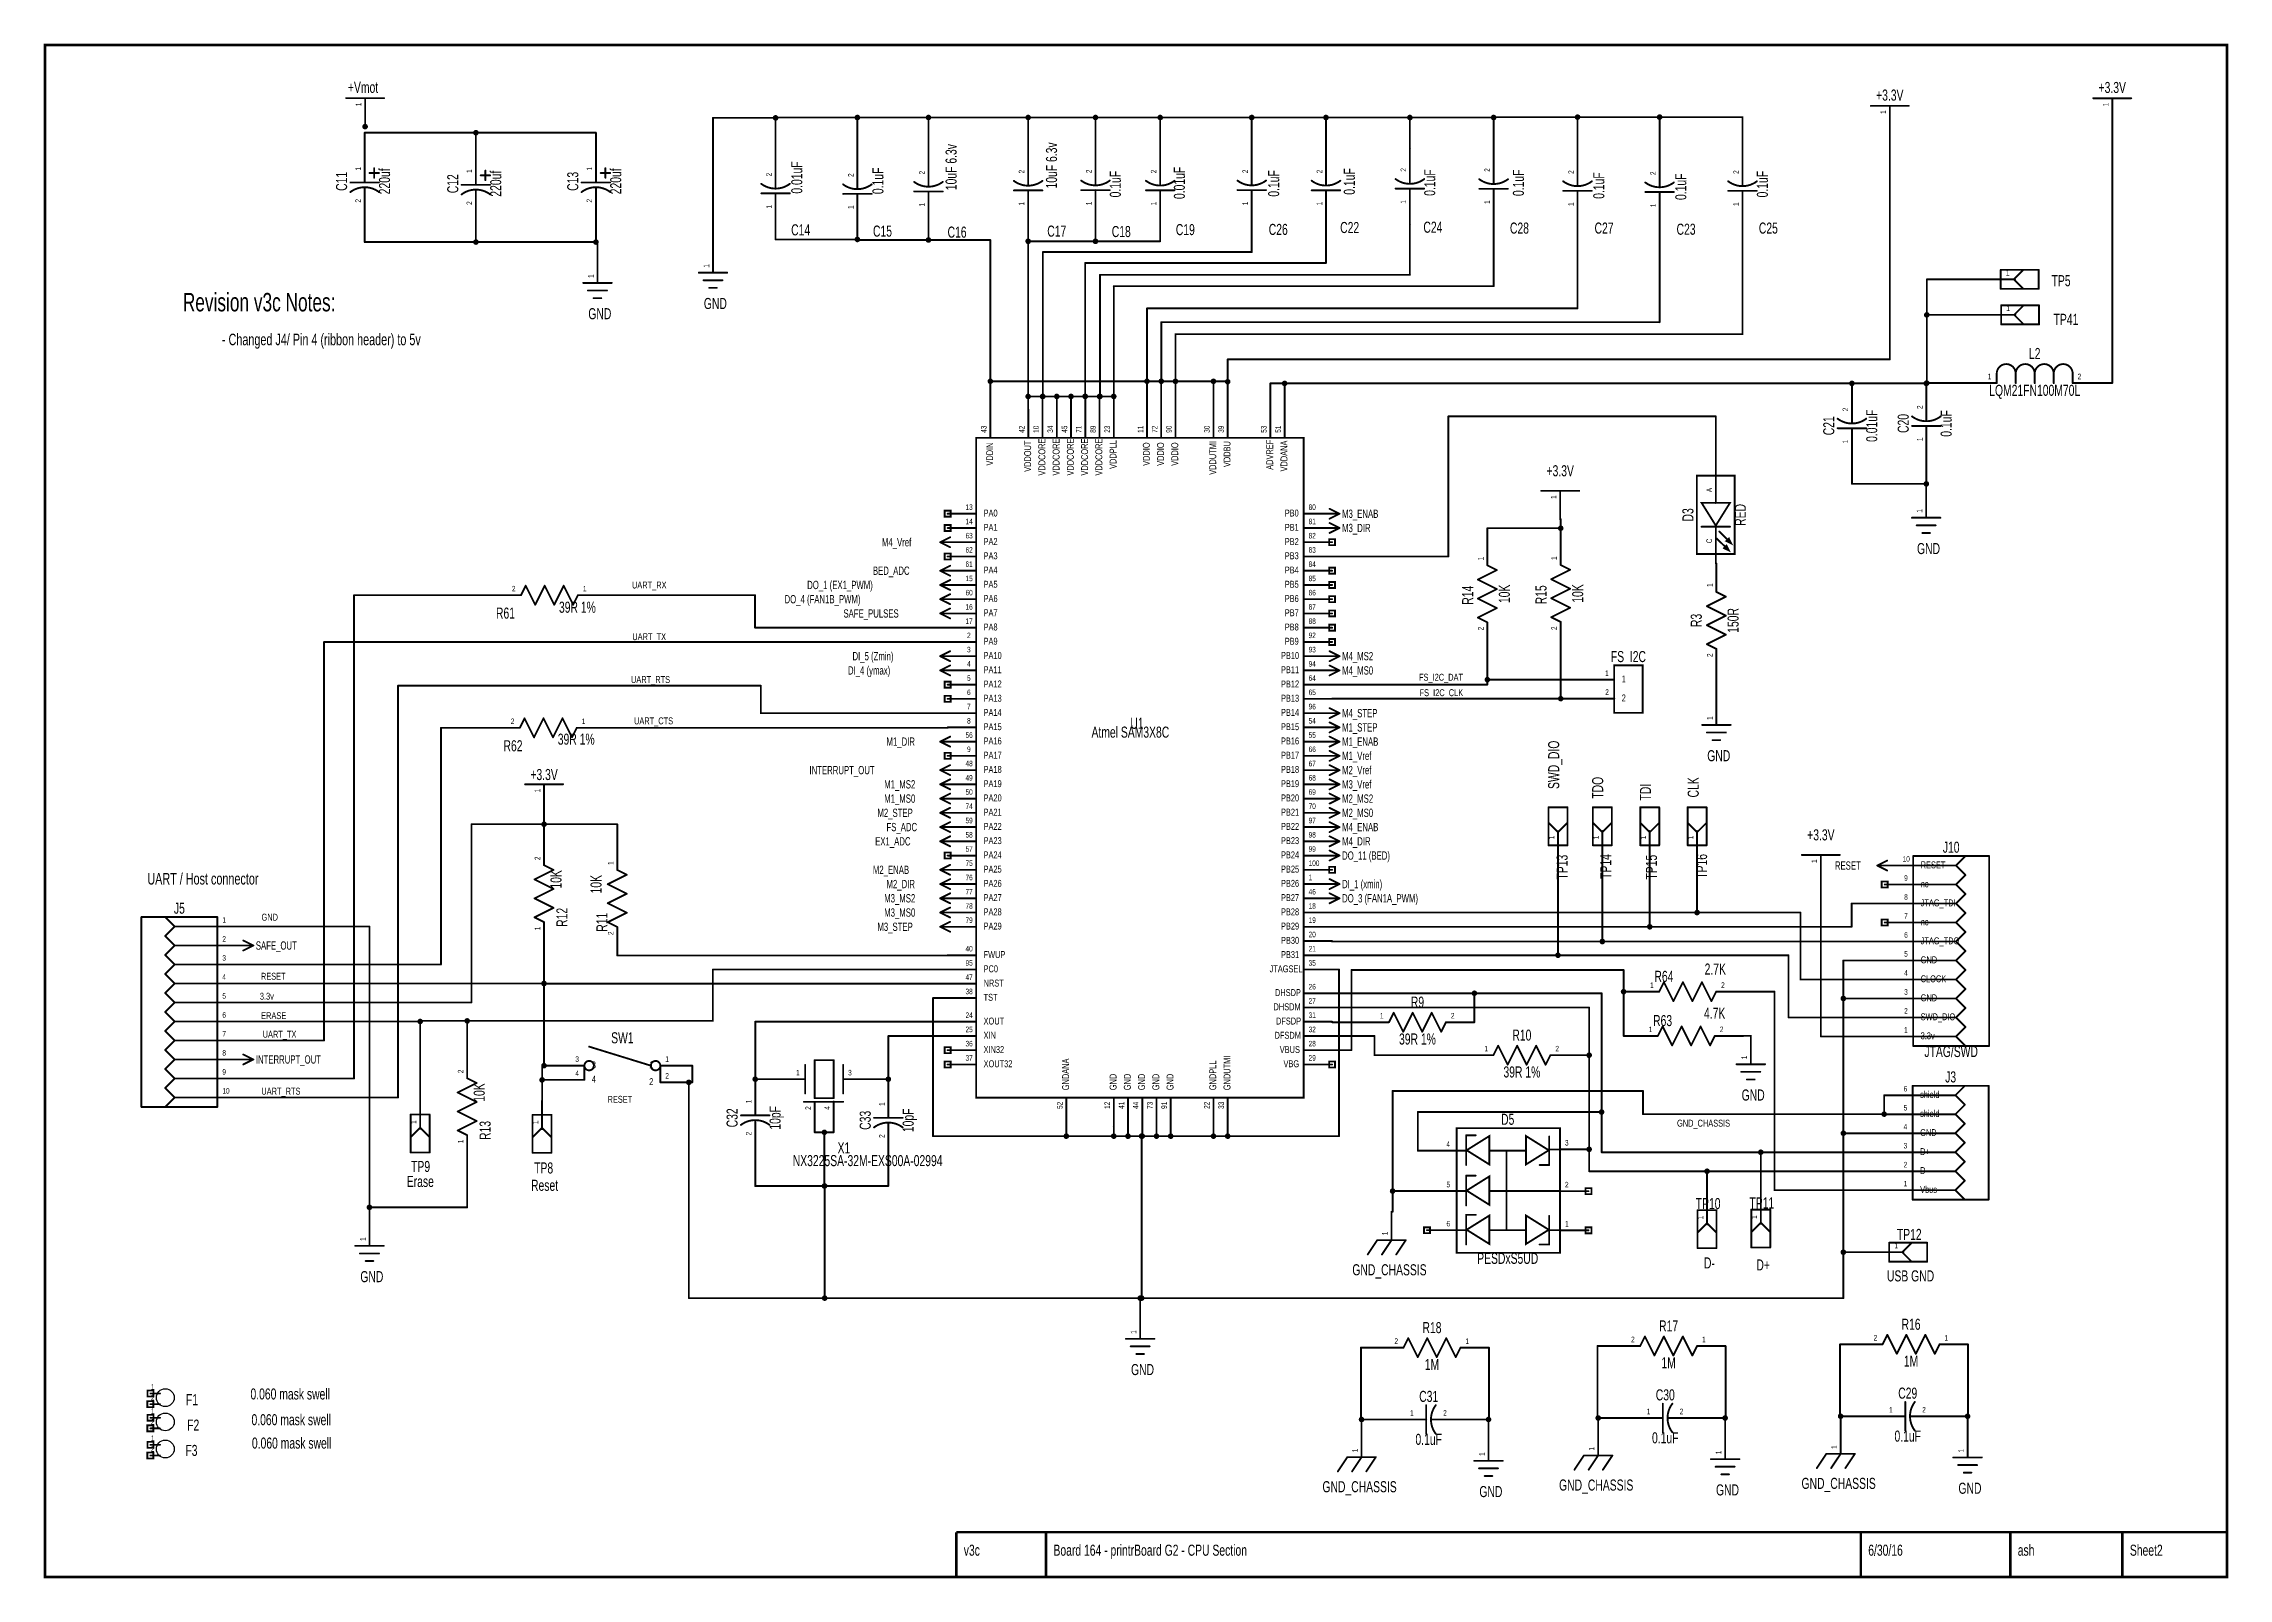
# Model space of a CAD drawing. Extents: x -0.3 to 11.2, y -0.5 to 7.6.
import ezdxf
from ezdxf.enums import TextEntityAlignment as Align

# ---------------------------------------------------------------- set-up
doc = ezdxf.new("R2010")
doc.units = 0
for name, color, linetype in [('Element', 253, 'CONTINUOUS'), ('Net', 50, 'CONTINUOUS'), ('Pin', 50, 'CONTINUOUS'), ('Shapes', 252, 'CONTINUOUS'), ('Titles', 253, 'CONTINUOUS')]:
    doc.layers.add(name, color=color, linetype=linetype)

msp = doc.modelspace()

# ---------------------------------------------------------------- texts
at = {"layer": 'Element', "width": 0.7}
for s, p in [('+Vmot', (1.4061, 7.285)), ('+3.3V', (9.4472, 7.2441)), ('+3.3V', (10.619, 7.2842)), ('C14', (3.7109, 6.5345)), ('C15', (4.1419, 6.5278)), ('C16', (4.5347, 6.5224)), ('C17', (5.0598, 6.5277)), ('C18', (5.3996, 6.5256)), ('C19', (5.7369, 6.5357)), ('C26', (6.2263, 6.5367)), ('C22', (6.6025, 6.5468)), ('C24', (7.0408, 6.5484)), ('C28', (7.4966, 6.5437)), ('C27', (7.9423, 6.5438)), ('C23', (8.3743, 6.5378)), ('C25', (8.8076, 6.5438)), ('TP5', (10.3494, 6.2667)), ('GND', (3.2617, 6.1467)), ('GND', (2.6532, 6.0929)), ('TP41', (10.3751, 6.0632)), ('L2', (10.2105, 5.8833)), ('+3.3V', (7.7114, 5.2659)), ('GND', (9.6513, 4.8562)), ('R61', (2.1563, 4.5161)), ('FS_I2C', (8.0706, 4.2874)), ('R62', (2.1958, 3.8176)), ('GND', (8.5464, 3.7654)), ('+3.3V', (2.3595, 3.6663)), ('+3.3V', (9.0842, 3.3485)), ('J10', (9.7705, 3.2835)), ('J5', (0.4388, 2.9624)), ('R64', (8.2577, 2.6034)), ('R9', (6.9595, 2.4675)), ('R63', (8.2507, 2.3705)), ('SW1', (2.7719, 2.2799)), ('R10', (7.5095, 2.2939)), ('J3', (9.7677, 2.0738)), ('GND', (8.7277, 1.9785)), ('D5', (7.4349, 1.8507)), ('X1', (3.9387, 1.7004)), ('TP9', (1.7092, 1.6023)), ('TP8', (2.3573, 1.5946)), ('Erase', (1.7078, 1.5233)), ('Reset', (2.3622, 1.5031)), ('TP10', (8.4904, 1.407)), ('TP11', (8.7734, 1.41)), ('TP12', (9.5497, 1.2445)), ('D-', (8.4972, 1.0942)), ('D+', (8.7802, 1.0838)), ('GND', (1.4524, 1.0221)), ('GND_CHASSIS', (6.8121, 1.0583)), ('USB GND', (9.5565, 1.0261)), ('R18', (7.036, 0.7538)), ('R17', (8.2823, 0.7626)), ('R16', (9.5593, 0.7714)), ('GND', (5.5115, 0.5329)), ('C31', (7.0187, 0.3916)), ('C30', (8.2647, 0.3996)), ('C29', (9.5417, 0.4086)), ('F1', (0.5053, 0.3741)), ('F2', (0.5115, 0.2403)), ('F3', (0.5023, 0.107)), ('GND_CHASSIS', (7.9009, -0.0753)), ('GND_CHASSIS', (9.1778, -0.0665)), ('GND_CHASSIS', (6.6546, -0.0841)), ('GND', (7.3462, -0.1097)), ('GND', (8.5925, -0.1009)), ('GND', (9.8695, -0.0921))]:
    msp.add_text(s, height=0.0583, dxfattribs=at).set_placement(p, align=Align.BOTTOM_CENTER)
for s, p in [('10uF 6.3v', (4.474, 6.9113)), ('10uF 6.3v', (5.0029, 6.9203)), ('220uf', (1.4899, 6.8364)), ('220uf', (2.7077, 6.8365)), ('0.01uF', (3.6613, 6.8568)), ('0.1uF', (4.0886, 6.839)), ('0.01uF', (5.6762, 6.8283)), ('220uf', (2.0757, 6.824)), ('0.1uF', (5.3389, 6.8219)), ('0.1uF', (6.173, 6.8256)), ('0.1uF', (6.5714, 6.8357)), ('0.1uF', (6.9949, 6.8299)), ('0.1uF', (7.4619, 6.8289)), ('0.1uF', (7.8853, 6.8142)), ('0.1uF', (8.3173, 6.8082)), ('0.1uF', (8.7469, 6.8216)), ('0.01uF', (9.3229, 5.5494)), ('0.1uF', (9.7149, 5.5614)), ('RED', (8.6307, 5.0801)), ('10K', (7.3878, 4.6643)), ('10K', (7.7742, 4.6662)), ('150R', (8.5928, 4.5244)), ('SWD_DIO', (7.6479, 3.764)), ('TDO', (7.8794, 3.6431)), ('CLK', (8.3827, 3.6452)), ('TDI', (8.1312, 3.6201)), ('10K', (2.3932, 3.1607)), ('10K', (2.604, 3.1352)), ('10K', (1.9886, 2.0385)), ('10pF', (3.5469, 1.9049)), ('10pF', (4.2479, 1.8919))]:
    msp.add_text(s, height=0.0583, rotation=90, dxfattribs=at).set_placement(p, align=Align.TOP_CENTER)
for s, p in [('C11', (1.3395, 6.8364)), ('C12', (1.9252, 6.824)), ('C13', (2.5573, 6.8365)), ('C21', (9.1725, 5.5494)), ('C20', (9.5645, 5.5614)), ('D3', (8.4307, 5.0801)), ('R14', (7.2705, 4.6573)), ('R15', (7.6569, 4.6593)), ('R3', (8.4746, 4.5244)), ('TP13', (7.768, 3.2251)), ('TP14', (7.9978, 3.2285)), ('TP15', (8.2385, 3.2249)), ('TP16', (8.5026, 3.2292)), ('R12', (2.5001, 2.9607)), ('R11', (2.7108, 2.9352)), ('R13', (2.0955, 1.8385)), ('C32', (3.3965, 1.9049)), ('C33', (4.0975, 1.8919))]:
    msp.add_text(s, height=0.0583, rotation=90, dxfattribs=at).set_placement(p, align=Align.BOTTOM_CENTER)
for s, p in [('LQM21FN100M70L', (10.2105, 5.7652)), ('39R 1%', (2.535, 4.623)), ('39R 1%', (2.5288, 3.9283)), ('2.7K', (8.5281, 2.7177)), ('4.7K', (8.5248, 2.4848)), ('39R 1%', (6.9595, 2.3493)), ('JTAG/SWD', (9.7705, 2.2835)), ('39R 1%', (7.5095, 2.1757)), ('NX3225SA-32M-EXS00A-02994', (4.0637, 1.7089)), ('PESDxS5UD', (7.4349, 1.1944)), ('1M', (7.036, 0.6357)), ('1M', (8.2823, 0.6445)), ('1M', (9.5593, 0.6533)), ('0.060 mask swell', (1.0224, 0.4801)), ('0.060 mask swell', (1.0278, 0.3446)), ('0.1uF', (7.0187, 0.2412)), ('0.1uF', (8.2647, 0.2492)), ('0.1uF', (9.5417, 0.2582)), ('0.060 mask swell', (1.03, 0.2215))]:
    msp.add_text(s, height=0.0583, dxfattribs=at).set_placement(p, align=Align.TOP_CENTER)
msp.add_text('Atmel SAM3X8C', height=0.0583, dxfattribs=at).set_placement((5.4475, 3.9361), align=Align.MIDDLE_CENTER)
msp.add_text('U1', height=0.0583, dxfattribs=at).set_placement((5.4475, 3.9361), align=Align.BOTTOM_LEFT)
at = {"layer": 'Pin', "width": 0.7}
for s, height, p in [('1', 0.0292, (1.3677, 7.2321)), ('1', 0.0292, (9.3979, 7.1912)), ('1', 0.0292, (10.5698, 7.2313)), ('1', 0.0292, (1.3655, 6.8936)), ('1', 0.0292, (2.5833, 6.8938)), ('1', 0.0292, (1.9512, 6.8812)), ('2', 0.0292, (3.5295, 6.8626)), ('2', 0.0292, (3.9605, 6.8596)), ('2', 0.0292, (4.3348, 6.8727)), ('2', 0.0292, (4.8599, 6.8781)), ('2', 0.0292, (5.2145, 6.8796)), ('2', 0.0292, (5.5555, 6.8786)), ('2', 0.0292, (6.0375, 6.8796)), ('2', 0.0292, (6.4285, 6.8786)), ('2', 0.0292, (6.8705, 6.8876)), ('2', 0.0292, (7.3115, 6.8867)), ('2', 0.0292, (7.7535, 6.8756)), ('2', 0.0292, (8.1855, 6.8696)), ('2', 0.0292, (8.6225, 6.8756)), ('2', 0.0292, (1.3655, 6.7247)), ('2', 0.0292, (1.9512, 6.7123)), ('2', 0.0292, (2.5833, 6.7249)), ('1', 0.0292, (3.5295, 6.6937)), ('1', 0.0292, (3.9605, 6.6907)), ('1', 0.0292, (4.3348, 6.7038)), ('1', 0.0292, (4.8599, 6.7092)), ('1', 0.0292, (5.2145, 6.7107)), ('1', 0.0292, (5.5555, 6.7097)), ('1', 0.0292, (6.0375, 6.7107)), ('1', 0.0292, (6.4285, 6.7097)), ('1', 0.0292, (6.8705, 6.7187)), ('1', 0.0292, (7.3115, 6.7178)), ('1', 0.0292, (7.7535, 6.7067)), ('1', 0.0292, (8.1855, 6.7007)), ('1', 0.0292, (8.6225, 6.7067)), ('1', 0.0292, (2.5915, 6.3279)), ('1', 0.0292, (3.2, 6.3817)), ('2', 0.0292, (9.1985, 5.6256)), ('2', 0.0292, (9.5905, 5.6376)), ('43', 0.0292, (4.6608, 5.5123)), ('42', 0.0292, (4.8608, 5.5123)), ('10', 0.0292, (4.9358, 5.5123)), ('34', 0.0292, (5.0108, 5.5123)), ('45', 0.0292, (5.0858, 5.5123)), ('71', 0.0292, (5.1608, 5.5123)), ('89', 0.0292, (5.2358, 5.5123)), ('23', 0.0292, (5.3108, 5.5123)), ('11', 0.0292, (5.4858, 5.5123)), ('72', 0.0292, (5.5608, 5.5123)), ('90', 0.0292, (5.6358, 5.5123)), ('30', 0.0292, (5.8358, 5.5123)), ('39', 0.0292, (5.9108, 5.5123)), ('53', 0.0292, (6.1358, 5.5123)), ('51', 0.0292, (6.2108, 5.5123)), ('VDDIN', 0.0365, (4.6881, 5.3396)), ('VDDOUT', 0.0365, (4.8881, 5.3067)), ('VDDCORE', 0.0365, (4.9631, 5.2871)), ('VDDCORE', 0.0365, (5.0381, 5.2871)), ('VDDCORE', 0.0365, (5.1131, 5.2871)), ('VDDCORE', 0.0365, (5.1881, 5.2871)), ('VDDCORE', 0.0365, (5.2631, 5.2871)), ('VDDPLL', 0.0365, (5.3381, 5.3221)), ('VDDIO', 0.0365, (5.5131, 5.3385)), ('VDDIO', 0.0365, (5.5881, 5.3385)), ('VDDIO', 0.0365, (5.6631, 5.3385)), ('VDDUTMI', 0.0365, (5.8631, 5.2914)), ('VDDBU', 0.0365, (5.9381, 5.3319)), ('ADVREF', 0.0365, (6.1631, 5.3177)), ('VDDANA', 0.0365, (6.2381, 5.3089)), ('1', 0.0292, (9.1985, 5.4567)), ('1', 0.0292, (9.5905, 5.4687)), ('1', 0.0292, (7.6622, 5.1642)), ('A', 0.0292, (8.4815, 5.1996)), ('1', 0.0292, (9.5896, 5.0912)), ('C', 0.0292, (8.4815, 4.9306)), ('1', 0.0292, (7.2784, 4.8405)), ('1', 0.0292, (7.6648, 4.8425)), ('1', 0.0292, (8.4845, 4.7006)), ('2', 0.0292, (7.6648, 4.4736)), ('2', 0.0292, (7.2784, 4.4717)), ('2', 0.0292, (8.4845, 4.3317)), ('1', 0.0292, (8.4847, 4.0004)), ('1', 0.0292, (2.3102, 3.6188)), ('1', 0.0292, (7.6505, 3.3722)), ('1', 0.0292, (7.884, 3.3726)), ('1', 0.0292, (8.1338, 3.3726)), ('1', 0.0292, (8.3831, 3.3726)), ('2', 0.0292, (2.3099, 3.262)), ('1', 0.0292, (2.6957, 3.2365)), ('1', 0.0292, (9.035, 3.2468)), ('1', 0.0292, (2.3099, 2.8931)), ('2', 0.0292, (2.6957, 2.8676)), ('GNDANA', 0.0365, (5.0881, 2.0505)), ('GNDUTMI', 0.0365, (5.9381, 2.0505)), ('1', 0.0292, (8.6659, 2.2135)), ('2', 0.0292, (1.9054, 2.1398)), ('GND', 0.0365, (5.3381, 2.0505)), ('GND', 0.0365, (5.4131, 2.0505)), ('GND', 0.0365, (5.4881, 2.0505)), ('GND', 0.0365, (5.5631, 2.0505)), ('GND', 0.0365, (5.6381, 2.0505)), ('GNDPLL', 0.0365, (5.8631, 2.0505)), ('1', 0.0292, (3.4225, 1.9812)), ('2', 0.0292, (3.7355, 1.947)), ('4', 0.0292, (3.8355, 1.9477)), ('1', 0.0292, (4.1235, 1.9682)), ('52', 0.0292, (5.0608, 1.952)), ('12', 0.0292, (5.3108, 1.952)), ('41', 0.0292, (5.3858, 1.952)), ('44', 0.0292, (5.4608, 1.952)), ('73', 0.0292, (5.5358, 1.952)), ('91', 0.0292, (5.6108, 1.952)), ('22', 0.0292, (5.8358, 1.952)), ('33', 0.0292, (5.9108, 1.952)), ('1', 0.0292, (1.6576, 1.8736)), ('1', 0.0292, (2.2995, 1.8721)), ('1', 0.0292, (1.9054, 1.7709)), ('2', 0.0292, (3.4225, 1.8123)), ('2', 0.0292, (4.1235, 1.7993)), ('1', 0.0292, (8.4355, 1.3701)), ('1', 0.0292, (8.7185, 1.3731)), ('1', 0.0292, (1.3907, 1.2571)), ('1', 0.0292, (6.7734, 1.2865)), ('1', 0.0292, (5.4498, 0.7678)), ('1', 0.0292, (6.6159, 0.1441)), ('1', 0.0292, (7.2845, 0.1253)), ('1', 0.0292, (7.8622, 0.1529)), ('1', 0.0292, (8.5308, 0.1341)), ('1', 0.0292, (9.1391, 0.1617)), ('1', 0.0292, (9.8078, 0.1429))]:
    msp.add_text(s, height=height, rotation=90, dxfattribs=at).set_placement(p, align=Align.TOP_LEFT)
for s, height, p in [('1', 0.0292, (10.0589, 6.3694)), ('1', 0.0292, (10.061, 6.1827)), ('1', 0.0292, (9.9629, 5.8234)), ('2', 0.0292, (10.4367, 5.8234)), ('13', 0.0292, (4.5792, 5.1353)), ('PA0', 0.0365, (4.6743, 5.108)), ('PB0', 0.0365, (6.2605, 5.108)), ('80', 0.0292, (6.3862, 5.1353)), ('M3_ENAB', 0.0437, (6.5625, 5.108)), ('M4_Vref', 0.0437, (4.139, 4.958)), ('63', 0.0292, (4.5792, 4.9853)), ('14', 0.0292, (4.5792, 5.0603)), ('PA1', 0.0365, (4.6743, 5.033)), ('PA2', 0.0365, (4.6743, 4.958)), ('PB1', 0.0365, (6.2605, 5.033)), ('PB2', 0.0365, (6.2605, 4.958)), ('81', 0.0292, (6.3862, 5.0603)), ('82', 0.0292, (6.3862, 4.9853)), ('M3_DIR', 0.0437, (6.5625, 5.033)), ('62', 0.0292, (4.5792, 4.9103)), ('61', 0.0292, (4.5792, 4.8353)), ('PA3', 0.0365, (4.6743, 4.883)), ('PB3', 0.0365, (6.2605, 4.883)), ('83', 0.0292, (6.3862, 4.9103)), ('84', 0.0292, (6.3862, 4.8353)), ('DO_1 (EX1_PWM)', 0.0437, (3.7453, 4.733)), ('BED_ADC', 0.0437, (4.0913, 4.808)), ('15', 0.0292, (4.5792, 4.7603)), ('PA4', 0.0365, (4.6743, 4.808)), ('PA5', 0.0365, (4.6743, 4.733)), ('PB4', 0.0365, (6.2605, 4.808)), ('PB5', 0.0365, (6.2605, 4.733)), ('85', 0.0292, (6.3862, 4.7603)), ('2', 0.0292, (2.1902, 4.7063)), ('1', 0.0292, (2.564, 4.7063)), ('DO_4 (FAN1B_PWM)', 0.0437, (3.626, 4.658)), ('60', 0.0292, (4.5792, 4.6853)), ('16', 0.0292, (4.5792, 4.6103)), ('PA6', 0.0365, (4.6743, 4.658)), ('PB6', 0.0365, (6.2605, 4.658)), ('86', 0.0292, (6.3862, 4.6853)), ('87', 0.0292, (6.3862, 4.6103)), ('SAFE_PULSES', 0.0437, (3.9362, 4.583)), ('17', 0.0292, (4.5792, 4.5353)), ('PA7', 0.0365, (4.6743, 4.583)), ('PA8', 0.0365, (4.6743, 4.508)), ('PB7', 0.0365, (6.2605, 4.583)), ('PB8', 0.0365, (6.2605, 4.508)), ('88', 0.0292, (6.3862, 4.5353)), ('3', 0.0292, (4.5874, 4.3853)), ('2', 0.0292, (4.5874, 4.4603)), ('PA9', 0.0365, (4.6743, 4.433)), ('PB9', 0.0365, (6.2605, 4.433)), ('92', 0.0292, (6.3862, 4.4603)), ('93', 0.0292, (6.3862, 4.3853)), ('DI_4 (ymax)', 0.0437, (3.96, 4.283)), ('DI_5 (Zmin)', 0.0437, (3.9839, 4.358)), ('4', 0.0292, (4.5874, 4.3103)), ('PA10', 0.0365, (4.6743, 4.358)), ('PA11', 0.0365, (4.6743, 4.283)), ('PB10', 0.0365, (6.2408, 4.358)), ('PB11', 0.0365, (6.2408, 4.283)), ('94', 0.0292, (6.3862, 4.3103)), ('M4_MS2', 0.0437, (6.5625, 4.358)), ('M4_MS0', 0.0437, (6.5625, 4.283)), ('1', 0.0292, (7.9481, 4.2616)), ('5', 0.0292, (4.5874, 4.2353)), ('6', 0.0292, (4.5874, 4.1603)), ('PA12', 0.0365, (4.6743, 4.208)), ('PB12', 0.0365, (6.2408, 4.208)), ('64', 0.0292, (6.3862, 4.2353)), ('65', 0.0292, (6.3862, 4.1603)), ('2', 0.0292, (7.9485, 4.1616)), ('1', 0.0365, (8.0351, 4.2342)), ('7', 0.0292, (4.5874, 4.0853)), ('PA13', 0.0365, (4.6743, 4.133)), ('PA14', 0.0365, (4.6743, 4.058)), ('PB13', 0.0365, (6.2408, 4.133)), ('PB14', 0.0365, (6.2408, 4.058)), ('96', 0.0292, (6.3862, 4.0853)), ('M4_STEP', 0.0437, (6.5625, 4.058)), ('2', 0.0365, (8.0354, 4.1342)), ('2', 0.0292, (2.184, 4.0078)), ('1', 0.0292, (2.5579, 4.0078)), ('56', 0.0292, (4.5792, 3.9353)), ('8', 0.0292, (4.5874, 4.0103)), ('PA15', 0.0365, (4.6743, 3.983)), ('PB15', 0.0365, (6.2408, 3.983)), ('54', 0.0292, (6.3862, 4.0103)), ('55', 0.0292, (6.3862, 3.9353)), ('M1_STEP', 0.0437, (6.5625, 3.983)), ('M1_DIR', 0.0437, (4.1629, 3.908)), ('9', 0.0292, (4.5874, 3.8603)), ('PA16', 0.0365, (4.6743, 3.908)), ('PA17', 0.0365, (4.6743, 3.833)), ('PB16', 0.0365, (6.2408, 3.908)), ('PB17', 0.0365, (6.2408, 3.833)), ('66', 0.0292, (6.3862, 3.8603)), ('M1_ENAB', 0.0437, (6.5625, 3.908)), ('M1_Vref', 0.0437, (6.5625, 3.833)), ('INTERRUPT_OUT', 0.0437, (3.7572, 3.758)), ('M1_MS2', 0.0437, (4.1509, 3.683)), ('48', 0.0292, (4.5792, 3.7853)), ('49', 0.0292, (4.5792, 3.7103)), ('PA18', 0.0365, (4.6743, 3.758)), ('PA19', 0.0365, (4.6743, 3.683)), ('PB18', 0.0365, (6.2408, 3.758)), ('PB19', 0.0365, (6.2408, 3.683)), ('67', 0.0292, (6.3862, 3.7853)), ('68', 0.0292, (6.3862, 3.7103)), ('M2_Vref', 0.0437, (6.5625, 3.758)), ('M3_Vref', 0.0437, (6.5625, 3.683)), ('M1_MS0', 0.0437, (4.1509, 3.608)), ('50', 0.0292, (4.5792, 3.6353)), ('PA20', 0.0365, (4.6743, 3.608)), ('PB20', 0.0365, (6.2408, 3.608)), ('69', 0.0292, (6.3862, 3.6353)), ('M2_MS2', 0.0437, (6.5625, 3.608)), ('M2_STEP', 0.0437, (4.1151, 3.533)), ('FS_ADC', 0.0437, (4.1629, 3.458)), ('59', 0.0292, (4.5792, 3.4853)), ('74', 0.0292, (4.5792, 3.5603)), ('PA21', 0.0365, (4.6743, 3.533)), ('PA22', 0.0365, (4.6743, 3.458)), ('PB21', 0.0365, (6.2408, 3.533)), ('PB22', 0.0365, (6.2408, 3.458)), ('97', 0.0292, (6.3862, 3.4853)), ('70', 0.0292, (6.3862, 3.5603)), ('M2_MS0', 0.0437, (6.5625, 3.533)), ('M4_ENAB', 0.0437, (6.5625, 3.458)), ('EX1_ADC', 0.0437, (4.1032, 3.383)), ('58', 0.0292, (4.5792, 3.4103)), ('PA23', 0.0365, (4.6743, 3.383)), ('PB23', 0.0365, (6.2408, 3.383)), ('98', 0.0292, (6.3862, 3.4103)), ('M4_DIR', 0.0437, (6.5625, 3.383)), ('M2_ENAB', 0.0437, (4.0913, 3.233)), ('57', 0.0292, (4.5792, 3.3353)), ('75', 0.0292, (4.5792, 3.2603)), ('PA24', 0.0365, (4.6743, 3.308)), ('PA25', 0.0365, (4.6743, 3.233)), ('PB24', 0.0365, (6.2408, 3.308)), ('PB25', 0.0365, (6.2408, 3.233)), ('99', 0.0292, (6.3862, 3.3353)), ('100', 0.0292, (6.3862, 3.2603)), ('DO_11 (BED)', 0.0437, (6.5625, 3.308)), ('RESET', 0.0437, (9.1581, 3.2554)), ('10', 0.0292, (9.5148, 3.2828)), ('RESET', 0.0365, (9.6099, 3.2554)), ('M2_DIR', 0.0437, (4.1629, 3.158)), ('76', 0.0292, (4.5792, 3.1853)), ('77', 0.0292, (4.5792, 3.1103)), ('PA26', 0.0365, (4.6743, 3.158)), ('PB26', 0.0365, (6.2408, 3.158)), ('46', 0.0292, (6.3862, 3.1103)), ('1', 0.0292, (6.3862, 3.1853)), ('DI_1 (xmin)', 0.0437, (6.5625, 3.158)), ('9', 0.0292, (9.523, 3.1828)), ('nc', 0.0365, (9.6099, 3.1554)), ('M3_MS2', 0.0437, (4.1509, 3.083)), ('M3_MS0', 0.0437, (4.1509, 3.008)), ('78', 0.0292, (4.5792, 3.0353)), ('PA27', 0.0365, (4.6743, 3.083)), ('PA28', 0.0365, (4.6743, 3.008)), ('PB27', 0.0365, (6.2408, 3.083)), ('PB28', 0.0365, (6.2408, 3.008)), ('18', 0.0292, (6.3862, 3.0353)), ('DO_3 (FAN1A_PWM)', 0.0437, (6.5625, 3.083)), ('8', 0.0292, (9.523, 3.0828)), ('JTAG_TDI', 0.0365, (9.6099, 3.0554)), ('1', 0.0292, (0.665, 2.9616)), ('M3_STEP', 0.0437, (4.1151, 2.933)), ('79', 0.0292, (4.5792, 2.9603)), ('PA29', 0.0365, (4.6743, 2.933)), ('PB29', 0.0365, (6.2408, 2.933)), ('20', 0.0292, (6.3862, 2.8853)), ('19', 0.0292, (6.3862, 2.9603)), ('7', 0.0292, (9.523, 2.9828)), ('6', 0.0292, (9.523, 2.8828)), ('nc', 0.0365, (9.6099, 2.9554)), ('3', 0.0292, (0.665, 2.7616)), ('2', 0.0292, (0.665, 2.8616)), ('SAFE_OUT', 0.0437, (0.8413, 2.8343)), ('40', 0.0292, (4.5792, 2.8103)), ('FWUP', 0.0365, (4.6743, 2.783)), ('PB30', 0.0365, (6.2408, 2.858)), ('PB31', 0.0365, (6.2408, 2.783)), ('21', 0.0292, (6.3862, 2.8103)), ('5', 0.0292, (9.523, 2.7828)), ('JTAG_TDO', 0.0365, (9.6099, 2.8554)), ('4', 0.0292, (0.665, 2.6616)), ('47', 0.0292, (4.5792, 2.6603)), ('95', 0.0292, (4.5792, 2.7353)), ('PC0', 0.0365, (4.6743, 2.708)), ('JTAGSEL', 0.0365, (6.1806, 2.708)), ('35', 0.0292, (6.3862, 2.7353)), ('4', 0.0292, (9.523, 2.6828)), ('GND', 0.0365, (9.6099, 2.7554)), ('CLOCK', 0.0365, (9.6099, 2.6554)), ('5', 0.0292, (0.665, 2.5616)), ('38', 0.0292, (4.5792, 2.5853)), ('TST', 0.0365, (4.6743, 2.558)), ('NRST', 0.0365, (4.6743, 2.633)), ('DHSDP', 0.0365, (6.2091, 2.583)), ('26', 0.0292, (6.3862, 2.6103)), ('27', 0.0292, (6.3862, 2.5353)), ('1', 0.0292, (8.1851, 2.6186)), ('2', 0.0292, (8.559, 2.6186)), ('3', 0.0292, (9.523, 2.5828)), ('GND', 0.0365, (9.6099, 2.5554)), ('6', 0.0292, (0.665, 2.4616)), ('24', 0.0292, (4.5792, 2.4603)), ('XOUT', 0.0365, (4.6743, 2.433)), ('DHSDM', 0.0365, (6.2014, 2.508)), ('DFSDP', 0.0365, (6.2145, 2.433)), ('31', 0.0292, (6.3862, 2.4603)), ('1', 0.0292, (6.762, 2.4576)), ('2', 0.0292, (7.1358, 2.4576)), ('2', 0.0292, (9.523, 2.4828)), ('SWD_DIO', 0.0365, (9.6099, 2.4554)), ('7', 0.0292, (0.665, 2.3616)), ('36', 0.0292, (4.5792, 2.3103)), ('25', 0.0292, (4.5792, 2.3853)), ('XIN', 0.0365, (4.6743, 2.358)), ('DFSDM', 0.0365, (6.2069, 2.358)), ('32', 0.0292, (6.3862, 2.3853)), ('28', 0.0292, (6.3862, 2.3103)), ('1', 0.0292, (8.1781, 2.3856)), ('2', 0.0292, (8.552, 2.3856)), ('1', 0.0292, (9.523, 2.3828)), ('3.3v', 0.0365, (9.6099, 2.3554)), ('8', 0.0292, (0.665, 2.2616)), ('INTERRUPT_OUT', 0.0437, (0.8413, 2.2343)), ('3', 0.0292, (2.5243, 2.229)), ('3', 0.0365, (2.6112, 2.2017)), ('1', 0.0365, (2.9128, 2.2017)), ('1', 0.0292, (2.9981, 2.229)), ('37', 0.0292, (4.5792, 2.2353)), ('XIN32', 0.0365, (4.6743, 2.283)), ('XOUT32', 0.0365, (4.6743, 2.208)), ('VBUS', 0.0365, (6.2342, 2.283)), ('VBG', 0.0365, (6.2539, 2.208)), ('29', 0.0292, (6.3862, 2.2353)), ('1', 0.0292, (7.312, 2.284)), ('2', 0.0292, (7.6858, 2.284)), ('9', 0.0292, (0.665, 2.1616)), ('4', 0.0292, (2.5243, 2.154)), ('4', 0.0365, (2.6112, 2.1267)), ('2', 0.0365, (2.9128, 2.1137)), ('2', 0.0292, (2.9981, 2.141)), ('1', 0.0292, (3.6871, 2.1576)), ('3', 0.0292, (3.961, 2.1576)), ('6', 0.0292, (9.5202, 2.073)), ('10', 0.0292, (0.665, 2.0616)), ('5', 0.0292, (9.5202, 1.973)), ('shield', 0.0365, (9.6071, 2.0457)), ('4', 0.0292, (9.5202, 1.873)), ('shield', 0.0365, (9.6071, 1.9457)), ('GND', 0.0365, (9.6071, 1.8457)), ('4', 0.0292, (7.1117, 1.7809)), ('3', 0.0292, (7.7363, 1.7884)), ('3', 0.0292, (9.5202, 1.773)), ('D+', 0.0365, (9.6071, 1.7457)), ('2', 0.0292, (9.5202, 1.673)), ('D-', 0.0365, (9.6071, 1.6457)), ('5', 0.0292, (7.1122, 1.5686)), ('2', 0.0292, (7.7365, 1.5679)), ('1', 0.0292, (9.5202, 1.573)), ('Vbus', 0.0365, (9.6071, 1.5457)), ('6', 0.0292, (7.1122, 1.3624)), ('1', 0.0292, (7.7368, 1.3616)), ('1', 0.0292, (9.4714, 1.2466)), ('2', 0.0292, (6.8385, 0.744)), ('1', 0.0292, (7.2123, 0.744)), ('2', 0.0292, (8.0848, 0.7528)), ('1', 0.0292, (8.4586, 0.7528)), ('2', 0.0292, (9.3617, 0.7616)), ('1', 0.0292, (9.7355, 0.7616)), ('1', 0.0292, (0.2888, 0.5025)), ('2', 0.0292, (0.2886, 0.4465)), ('1', 0.0292, (0.2888, 0.3748)), ('1', 0.0292, (6.9211, 0.3656)), ('2', 0.0292, (7.095, 0.3656)), ('1', 0.0292, (8.1671, 0.3736)), ('2', 0.0292, (8.341, 0.3736)), ('1', 0.0292, (9.4441, 0.3826)), ('2', 0.0292, (9.618, 0.3826)), ('2', 0.0292, (0.2886, 0.3188)), ('1', 0.0292, (0.2888, 0.2323)), ('2', 0.0292, (0.2886, 0.1763))]:
    msp.add_text(s, height=height, dxfattribs=at).set_placement(p, align=Align.TOP_LEFT)
at = {"layer": 'Shapes', "width": 0.7}
for s, height, p in [('Revision v3c Notes:', 0.0972, (0.8588, 6.2003)), ('- Changed J4/ Pin 4 (ribbon header) to 5v', 0.0608, (1.1865, 6.0039)), ('UART_RX', 0.0365, (2.9134, 4.7109)), ('UART_TX', 0.0365, (2.9131, 4.4388)), ('UART_RTS', 0.0365, (2.9203, 4.2131)), ('FS_I2C_DAT', 0.0365, (7.0836, 4.2252)), ('FS_I2C_CLK', 0.0365, (7.0855, 4.1438)), ('UART_CTS', 0.0365, (2.9362, 3.9954)), ('UART / Host connector', 0.0608, (0.5626, 3.164)), ('GND', 0.0365, (0.9146, 2.9616)), ('RESET', 0.0365, (0.9331, 2.6504)), ('3.3v', 0.0365, (0.8995, 2.5453)), ('ERASE', 0.0365, (0.9354, 2.4432)), ('UART_TX', 0.0365, (0.9661, 2.3453)), ('UART_RTS', 0.0365, (0.9734, 2.0453)), ('RESET', 0.0365, (2.7589, 2.0025)), ('GND_CHASSIS', 0.0365, (8.4663, 1.8769))]:
    msp.add_text(s, height=height, dxfattribs=at).set_placement(p, align=Align.MIDDLE_CENTER)
at = {"layer": 'Titles', "width": 0.7}
for s, p in [('v3c', (4.57, -0.3426)), ('Board 164 - printrBoard G2 - CPU Section', (5.0425, -0.3426)), ('6/30/16', (9.3338, -0.3426)), ('ash', (10.1212, -0.3426)), ('Sheet2', (10.7118, -0.3426))]:
    msp.add_text(s, height=0.0583, dxfattribs=at).set_placement(p, align=Align.TOP_LEFT)

# ---------------------------------------------------------------- linework, layer by layer
at = {"layer": 'Element', "linetype": 'CONTINUOUS'}
for points, const_width in [([(1.3169, 7.2747), (1.5169, 7.2747)], 0.0098), ([(10.519, 7.274), (10.719, 7.274)], 0.0098), ([(9.3472, 7.2339), (9.5472, 7.2339)], 0.0098), ([(1.4647, 6.9054), (1.4647, 6.8554)], 0.0098), ([(2.6825, 6.9055), (2.6825, 6.8555)], 0.0098), ([(1.4899, 6.7802), (1.4833, 6.7849), (1.4764, 6.7891), (1.4693, 6.7928), (1.4619, 6.7961), (1.4544, 6.7989), (1.4466, 6.8013), (1.4388, 6.8031), (1.4308, 6.8044), (1.4228, 6.8051), (1.4147, 6.8054), (1.4066, 6.8051), (1.3986, 6.8044), (1.3906, 6.8031), (1.3828, 6.8013), (1.375, 6.7989), (1.3675, 6.7961), (1.3601, 6.7928), (1.353, 6.7891), (1.3461, 6.7849), (1.3395, 6.7802)], 0.01), ([(1.3397, 6.8304), (1.4897, 6.8304)], 0.0098), ([(1.4147, 6.8674), (1.4147, 6.8304)], 0.0098), ([(1.4147, 6.8054), (1.4147, 6.7674)], 0.0098), ([(1.4397, 6.8804), (1.4897, 6.8804)], 0.0098), ([(2.0757, 6.7678), (2.0691, 6.7724), (2.0622, 6.7767), (2.055, 6.7804), (2.0477, 6.7837), (2.0401, 6.7865), (2.0324, 6.7888), (2.0245, 6.7906), (2.0165, 6.7919), (2.0085, 6.7927), (2.0004, 6.793), (1.9924, 6.7927), (1.9843, 6.7919), (1.9764, 6.7906), (1.9685, 6.7888), (1.9608, 6.7865), (1.9532, 6.7837), (1.9458, 6.7804), (1.9387, 6.7766), (1.9318, 6.7724), (1.9252, 6.7678)], 0.01), ([(1.9254, 6.818), (2.0754, 6.818)], 0.0098), ([(2.0004, 6.855), (2.0004, 6.818)], 0.0098), ([(2.0004, 6.793), (2.0004, 6.755)], 0.0098), ([(2.0254, 6.868), (2.0754, 6.868)], 0.0098), ([(2.0504, 6.893), (2.0504, 6.843)], 0.0098), ([(2.7077, 6.7803), (2.7011, 6.785), (2.6942, 6.7892), (2.6871, 6.793), (2.6797, 6.7962), (2.6722, 6.799), (2.6644, 6.8014), (2.6566, 6.8032), (2.6486, 6.8045), (2.6406, 6.8052), (2.6325, 6.8055), (2.6244, 6.8052), (2.6164, 6.8045), (2.6084, 6.8032), (2.6006, 6.8014), (2.5928, 6.799), (2.5853, 6.7962), (2.5779, 6.7929), (2.5708, 6.7892), (2.5639, 6.785), (2.5573, 6.7803)], 0.01), ([(2.5575, 6.8305), (2.7075, 6.8305)], 0.0098), ([(2.6325, 6.8675), (2.6325, 6.8305)], 0.0098), ([(2.6325, 6.8055), (2.6325, 6.7675)], 0.0098), ([(2.6575, 6.8805), (2.7075, 6.8805)], 0.0098), ([(3.5035, 6.8236), (3.5101, 6.8189), (3.517, 6.8147), (3.5241, 6.8109), (3.5315, 6.8077), (3.539, 6.8049), (3.5468, 6.8025), (3.5546, 6.8007), (3.5626, 6.7994), (3.5706, 6.7987), (3.5787, 6.7984), (3.5868, 6.7987), (3.5948, 6.7994), (3.6028, 6.8007), (3.6106, 6.8025), (3.6184, 6.8049), (3.6259, 6.8077), (3.6333, 6.811), (3.6404, 6.8147), (3.6473, 6.8189), (3.6539, 6.8236)], 0.01), ([(3.5787, 6.7984), (3.5787, 6.8364)], 0.0098), ([(3.9345, 6.8206), (3.9411, 6.8159), (3.948, 6.8117), (3.9551, 6.8079), (3.9625, 6.8047), (3.97, 6.8019), (3.9778, 6.7995), (3.9856, 6.7977), (3.9936, 6.7964), (4.0016, 6.7957), (4.0097, 6.7954), (4.0178, 6.7957), (4.0258, 6.7964), (4.0338, 6.7977), (4.0416, 6.7995), (4.0494, 6.8019), (4.0569, 6.8047), (4.0643, 6.808), (4.0714, 6.8117), (4.0783, 6.8159), (4.0849, 6.8206)], 0.01), ([(4.0097, 6.7954), (4.0097, 6.8334)], 0.0098), ([(4.3088, 6.8336), (4.3154, 6.829), (4.3222, 6.8247), (4.3294, 6.821), (4.3368, 6.8177), (4.3443, 6.8149), (4.3521, 6.8126), (4.3599, 6.8108), (4.3679, 6.8095), (4.3759, 6.8087), (4.384, 6.8084), (4.3921, 6.8087), (4.4001, 6.8095), (4.4081, 6.8108), (4.4159, 6.8126), (4.4236, 6.8149), (4.4312, 6.8177), (4.4386, 6.821), (4.4457, 6.8248), (4.4526, 6.829), (4.4592, 6.8336)], 0.01), ([(4.384, 6.8084), (4.384, 6.8464)], 0.0098), ([(4.8339, 6.839), (4.8405, 6.8343), (4.8474, 6.8301), (4.8545, 6.8264), (4.8619, 6.8231), (4.8695, 6.8203), (4.8772, 6.818), (4.8851, 6.8161), (4.893, 6.8149), (4.9011, 6.8141), (4.9091, 6.8138), (4.9172, 6.8141), (4.9252, 6.8149), (4.9332, 6.8162), (4.9411, 6.818), (4.9488, 6.8203), (4.9564, 6.8231), (4.9637, 6.8264), (4.9709, 6.8301), (4.9777, 6.8343), (4.9843, 6.839)], 0.01), ([(4.9841, 6.7888), (4.8341, 6.7888)], 0.0098), ([(4.9091, 6.8138), (4.9091, 6.8518)], 0.0098), ([(4.9091, 6.7518), (4.9091, 6.7888)], 0.0098), ([(5.1885, 6.8406), (5.1951, 6.8359), (5.202, 6.8317), (5.2091, 6.8279), (5.2165, 6.8247), (5.224, 6.8219), (5.2318, 6.8195), (5.2396, 6.8177), (5.2476, 6.8164), (5.2556, 6.8157), (5.2637, 6.8154), (5.2718, 6.8157), (5.2798, 6.8164), (5.2878, 6.8177), (5.2956, 6.8195), (5.3034, 6.8219), (5.3109, 6.8247), (5.3183, 6.828), (5.3254, 6.8317), (5.3323, 6.8359), (5.3389, 6.8406)], 0.01), ([(5.3387, 6.7904), (5.1887, 6.7904)], 0.0098), ([(5.2637, 6.8154), (5.2637, 6.8534)], 0.0098), ([(5.2637, 6.7534), (5.2637, 6.7904)], 0.0098), ([(5.5295, 6.8396), (5.5361, 6.8349), (5.543, 6.8307), (5.5501, 6.8269), (5.5575, 6.8237), (5.565, 6.8209), (5.5728, 6.8185), (5.5806, 6.8167), (5.5886, 6.8154), (5.5966, 6.8147), (5.6047, 6.8144), (5.6128, 6.8147), (5.6208, 6.8154), (5.6288, 6.8167), (5.6366, 6.8185), (5.6444, 6.8209), (5.6519, 6.8237), (5.6593, 6.827), (5.6664, 6.8307), (5.6733, 6.8349), (5.6799, 6.8396)], 0.01), ([(5.6797, 6.7894), (5.5297, 6.7894)], 0.0098), ([(5.6047, 6.8144), (5.6047, 6.8524)], 0.0098), ([(5.6047, 6.7524), (5.6047, 6.7894)], 0.0098), ([(6.0115, 6.8406), (6.0181, 6.8359), (6.025, 6.8317), (6.0321, 6.8279), (6.0395, 6.8247), (6.047, 6.8219), (6.0548, 6.8195), (6.0626, 6.8177), (6.0706, 6.8164), (6.0786, 6.8157), (6.0867, 6.8154), (6.0948, 6.8157), (6.1028, 6.8164), (6.1108, 6.8177), (6.1186, 6.8195), (6.1264, 6.8219), (6.1339, 6.8247), (6.1413, 6.828), (6.1484, 6.8317), (6.1553, 6.8359), (6.1619, 6.8406)], 0.01), ([(6.1617, 6.7904), (6.0117, 6.7904)], 0.0098), ([(6.0867, 6.8154), (6.0867, 6.8534)], 0.0098), ([(6.0867, 6.7534), (6.0867, 6.7904)], 0.0098), ([(6.4025, 6.8396), (6.4091, 6.8349), (6.416, 6.8307), (6.4231, 6.8269), (6.4305, 6.8237), (6.438, 6.8209), (6.4458, 6.8185), (6.4536, 6.8167), (6.4616, 6.8154), (6.4696, 6.8147), (6.4777, 6.8144), (6.4858, 6.8147), (6.4938, 6.8154), (6.5018, 6.8167), (6.5096, 6.8185), (6.5174, 6.8209), (6.5249, 6.8237), (6.5323, 6.827), (6.5394, 6.8307), (6.5463, 6.8349), (6.5529, 6.8396)], 0.01), ([(6.5527, 6.7894), (6.4027, 6.7894)], 0.0098), ([(6.4777, 6.8144), (6.4777, 6.8524)], 0.0098), ([(6.4777, 6.7524), (6.4777, 6.7894)], 0.0098), ([(6.8445, 6.8486), (6.8511, 6.8439), (6.858, 6.8397), (6.8651, 6.8359), (6.8725, 6.8327), (6.88, 6.8299), (6.8878, 6.8275), (6.8956, 6.8257), (6.9036, 6.8244), (6.9116, 6.8237), (6.9197, 6.8234), (6.9278, 6.8237), (6.9358, 6.8244), (6.9438, 6.8257), (6.9516, 6.8275), (6.9594, 6.8299), (6.9669, 6.8327), (6.9743, 6.836), (6.9814, 6.8397), (6.9883, 6.8439), (6.9949, 6.8486)], 0.01), ([(6.9947, 6.7984), (6.8447, 6.7984)], 0.0098), ([(6.9197, 6.8234), (6.9197, 6.8614)], 0.0098), ([(6.9197, 6.7614), (6.9197, 6.7984)], 0.0098), ([(7.2855, 6.8476), (7.2921, 6.8429), (7.299, 6.8387), (7.3061, 6.835), (7.3135, 6.8317), (7.3211, 6.8289), (7.3288, 6.8266), (7.3367, 6.8247), (7.3446, 6.8234), (7.3527, 6.8227), (7.3607, 6.8224), (7.3688, 6.8227), (7.3768, 6.8235), (7.3848, 6.8248), (7.3927, 6.8266), (7.4004, 6.8289), (7.408, 6.8317), (7.4153, 6.835), (7.4225, 6.8387), (7.4294, 6.8429), (7.436, 6.8476)], 0.01), ([(7.4357, 6.7974), (7.2857, 6.7974)], 0.0098), ([(7.3607, 6.8224), (7.3607, 6.8604)], 0.0098), ([(7.3607, 6.7604), (7.3607, 6.7974)], 0.0098), ([(7.7275, 6.8366), (7.7341, 6.8319), (7.741, 6.8277), (7.7481, 6.8239), (7.7555, 6.8207), (7.763, 6.8179), (7.7708, 6.8155), (7.7786, 6.8137), (7.7866, 6.8124), (7.7946, 6.8117), (7.8027, 6.8114), (7.8108, 6.8117), (7.8188, 6.8124), (7.8268, 6.8137), (7.8346, 6.8155), (7.8424, 6.8179), (7.8499, 6.8207), (7.8573, 6.824), (7.8644, 6.8277), (7.8713, 6.8319), (7.8779, 6.8366)], 0.01), ([(7.8777, 6.7864), (7.7277, 6.7864)], 0.0098), ([(7.8027, 6.8114), (7.8027, 6.8494)], 0.0098), ([(7.8027, 6.7494), (7.8027, 6.7864)], 0.0098), ([(8.1595, 6.8306), (8.1661, 6.8259), (8.173, 6.8217), (8.1801, 6.8179), (8.1875, 6.8147), (8.195, 6.8119), (8.2028, 6.8095), (8.2106, 6.8077), (8.2186, 6.8064), (8.2266, 6.8057), (8.2347, 6.8054), (8.2428, 6.8057), (8.2508, 6.8064), (8.2588, 6.8077), (8.2666, 6.8095), (8.2744, 6.8119), (8.2819, 6.8147), (8.2893, 6.818), (8.2964, 6.8217), (8.3033, 6.8259), (8.3099, 6.8306)], 0.01), ([(8.2347, 6.8054), (8.2347, 6.8434)], 0.0098), ([(8.5965, 6.8366), (8.6031, 6.8319), (8.61, 6.8277), (8.6171, 6.8239), (8.6245, 6.8207), (8.632, 6.8179), (8.6398, 6.8155), (8.6476, 6.8137), (8.6556, 6.8124), (8.6636, 6.8117), (8.6717, 6.8114), (8.6798, 6.8117), (8.6878, 6.8124), (8.6958, 6.8137), (8.7036, 6.8155), (8.7114, 6.8179), (8.7189, 6.8207), (8.7263, 6.824), (8.7334, 6.8277), (8.7403, 6.8319), (8.7469, 6.8366)], 0.01), ([(8.7467, 6.7864), (8.5967, 6.7864)], 0.0098), ([(8.6717, 6.8114), (8.6717, 6.8494)], 0.0098), ([(8.6717, 6.7494), (8.6717, 6.7864)], 0.0098), ([(3.6537, 6.7734), (3.5037, 6.7734)], 0.0098), ([(3.5787, 6.7364), (3.5787, 6.7734)], 0.0098), ([(4.0847, 6.7704), (3.9347, 6.7704)], 0.0098), ([(4.0097, 6.7334), (4.0097, 6.7704)], 0.0098), ([(4.459, 6.7834), (4.309, 6.7834)], 0.0098), ([(4.384, 6.7464), (4.384, 6.7834)], 0.0098), ([(8.3097, 6.7804), (8.1597, 6.7804)], 0.0098), ([(8.2347, 6.7434), (8.2347, 6.7804)], 0.0098), ([(3.1742, 6.3555), (3.3242, 6.3555)], 0.0098), ([(10.0315, 6.2702), (10.0315, 6.3702)], 0.0098), ([(10.0315, 6.3702), (10.2315, 6.3702)], 0.0098), ([(10.1502, 6.3702), (10.1002, 6.3202)], 0.0098), ([(10.2315, 6.3702), (10.2315, 6.2702)], 0.0098), ([(2.5657, 6.3016), (2.7157, 6.3016)], 0.0098), ([(2.5907, 6.2616), (2.6907, 6.2616)], 0.0098), ([(2.6207, 6.2216), (2.6607, 6.2216)], 0.0098), ([(3.1992, 6.3155), (3.2992, 6.3155)], 0.0098), ([(3.2292, 6.2755), (3.2692, 6.2755)], 0.0098), ([(10.1065, 6.3202), (10.0315, 6.3202)], 0.0098), ([(10.2315, 6.2702), (10.0315, 6.2702)], 0.0098), ([(10.1502, 6.2702), (10.1002, 6.3202)], 0.0098), ([(10.0336, 6.0835), (10.0336, 6.1835)], 0.0098), ([(10.0336, 6.1835), (10.2336, 6.1835)], 0.0098), ([(10.1086, 6.1335), (10.0336, 6.1335)], 0.0098), ([(10.1523, 6.1835), (10.1023, 6.1335)], 0.0098), ([(10.1523, 6.0835), (10.1023, 6.1335)], 0.0098), ([(10.2336, 6.1835), (10.2336, 6.0835)], 0.0098), ([(10.2336, 6.0835), (10.0336, 6.0835)], 0.0098), ([(10.1105, 5.8242), (10.1099, 5.832), (10.108, 5.8397), (10.105, 5.8469), (10.1009, 5.8536), (10.0958, 5.8596), (10.0899, 5.8647), (10.0832, 5.8688), (10.0759, 5.8718), (10.0683, 5.8736), (10.0605, 5.8742), (10.0527, 5.8736), (10.045, 5.8718), (10.0378, 5.8688), (10.0311, 5.8647), (10.0251, 5.8596), (10.02, 5.8536), (10.0159, 5.8469), (10.0129, 5.8397), (10.0111, 5.832), (10.0105, 5.8242)], 0.01), ([(10.2105, 5.8242), (10.2099, 5.832), (10.208, 5.8397), (10.205, 5.8469), (10.2009, 5.8536), (10.1958, 5.8596), (10.1899, 5.8647), (10.1832, 5.8688), (10.1759, 5.8718), (10.1683, 5.8736), (10.1605, 5.8742), (10.1527, 5.8736), (10.145, 5.8718), (10.1378, 5.8688), (10.1311, 5.8647), (10.1251, 5.8596), (10.12, 5.8536), (10.1159, 5.8469), (10.1129, 5.8397), (10.1111, 5.832), (10.1105, 5.8242)], 0.01), ([(10.3105, 5.8242), (10.3099, 5.832), (10.308, 5.8397), (10.305, 5.8469), (10.3009, 5.8536), (10.2958, 5.8596), (10.2899, 5.8647), (10.2832, 5.8688), (10.2759, 5.8718), (10.2683, 5.8736), (10.2605, 5.8742), (10.2527, 5.8736), (10.245, 5.8718), (10.2378, 5.8688), (10.2311, 5.8647), (10.2251, 5.8596), (10.22, 5.8536), (10.2159, 5.8469), (10.2129, 5.8397), (10.2111, 5.832), (10.2105, 5.8242)], 0.01), ([(10.4105, 5.8242), (10.4099, 5.832), (10.408, 5.8397), (10.405, 5.8469), (10.4009, 5.8536), (10.3958, 5.8596), (10.3899, 5.8647), (10.3832, 5.8688), (10.3759, 5.8718), (10.3683, 5.8736), (10.3605, 5.8742), (10.3527, 5.8736), (10.345, 5.8718), (10.3378, 5.8688), (10.3311, 5.8647), (10.3251, 5.8596), (10.32, 5.8536), (10.3159, 5.8469), (10.3129, 5.8397), (10.3111, 5.832), (10.3105, 5.8242)], 0.01), ([(10.0105, 5.7742), (10.0105, 5.8242)], 0.0098), ([(10.1105, 5.7742), (10.1105, 5.8242)], 0.0098), ([(10.2105, 5.7742), (10.2105, 5.8242)], 0.0098), ([(10.3105, 5.7742), (10.3105, 5.8242)], 0.0098), ([(10.4105, 5.7742), (10.4105, 5.8242)], 0.0098), ([(9.1725, 5.5866), (9.1791, 5.5819), (9.186, 5.5777), (9.1931, 5.5739), (9.2005, 5.5707), (9.208, 5.5679), (9.2158, 5.5655), (9.2236, 5.5637), (9.2316, 5.5624), (9.2396, 5.5617), (9.2477, 5.5614), (9.2558, 5.5617), (9.2638, 5.5624), (9.2718, 5.5637), (9.2796, 5.5655), (9.2874, 5.5679), (9.2949, 5.5707), (9.3023, 5.574), (9.3094, 5.5777), (9.3163, 5.5819), (9.3229, 5.5866)], 0.01), ([(9.3227, 5.5364), (9.1727, 5.5364)], 0.0098), ([(9.2477, 5.5614), (9.2477, 5.5994)], 0.0098), ([(9.2477, 5.4994), (9.2477, 5.5364)], 0.0098), ([(9.5645, 5.5986), (9.5711, 5.5939), (9.578, 5.5897), (9.5851, 5.5859), (9.5925, 5.5827), (9.6, 5.5799), (9.6078, 5.5775), (9.6156, 5.5757), (9.6236, 5.5744), (9.6316, 5.5737), (9.6397, 5.5734), (9.6478, 5.5737), (9.6558, 5.5744), (9.6638, 5.5757), (9.6716, 5.5775), (9.6794, 5.5799), (9.6869, 5.5827), (9.6943, 5.586), (9.7014, 5.5897), (9.7083, 5.5939), (9.7149, 5.5986)], 0.01), ([(9.7147, 5.5484), (9.5647, 5.5484)], 0.0098), ([(9.6397, 5.5734), (9.6397, 5.6114)], 0.0098), ([(9.6397, 5.5114), (9.6397, 5.5484)], 0.0098), ([(4.635, 5.4861), (6.36, 5.4861), (6.36, 2.0111), (4.635, 2.0111), (4.635, 5.4861)], 0.0098), ([(7.6114, 5.2069), (7.8114, 5.2069)], 0.0098), ([(8.4307, 5.2864), (8.6307, 5.2864), (8.6307, 4.8739), (8.4307, 4.8739), (8.4307, 5.2864)], 0.0098), ([(8.5307, 5.1799), (8.5307, 5.1429)], 0.0098), ([(8.5307, 5.0239), (8.6057, 5.1439), (8.4557, 5.1439), (8.5307, 5.0239)], 0.0098), ([(9.5638, 5.065), (9.7138, 5.065)], 0.0098), ([(8.4557, 5.0179), (8.6057, 5.0179)], 0.0098), ([(8.5307, 5.0179), (8.5307, 4.9799)], 0.0098), ([(8.5367, 4.9549), (8.5997, 4.8929)], 0.0098), ([(8.5497, 4.9929), (8.6117, 4.9299)], 0.0098), ([(8.5997, 4.9549), (8.5867, 4.9429), (8.6117, 4.9299), (8.5997, 4.9549)], 0.0098), ([(9.5888, 5.025), (9.6888, 5.025)], 0.0098), ([(9.6188, 4.985), (9.6588, 4.985)], 0.0098), ([(8.5867, 4.9179), (8.5747, 4.9049), (8.5997, 4.8929), (8.5867, 4.9179)], 0.0098), ([(7.3776, 4.7893), (7.2776, 4.7393)], 0.0098), ([(7.2776, 4.7393), (7.3776, 4.6893)], 0.0098), ([(7.3276, 4.8143), (7.3776, 4.7893)], 0.0098), ([(7.764, 4.7912), (7.664, 4.7412)], 0.0098), ([(7.664, 4.7412), (7.764, 4.6912)], 0.0098), ([(7.714, 4.8162), (7.764, 4.7912)], 0.0098), ([(2.2628, 4.7071), (2.2378, 4.6571)], 0.0098), ([(2.3128, 4.6071), (2.2628, 4.7071)], 0.0098), ([(2.3628, 4.7071), (2.3128, 4.6071)], 0.0098), ([(2.4128, 4.6071), (2.3628, 4.7071)], 0.0098), ([(2.4628, 4.7071), (2.4128, 4.6071)], 0.0098), ([(2.5128, 4.6071), (2.4628, 4.7071)], 0.0098), ([(2.5378, 4.6571), (2.5128, 4.6071)], 0.0098), ([(7.3776, 4.6893), (7.2776, 4.6393)], 0.0098), ([(7.2776, 4.6393), (7.3776, 4.5893)], 0.0098), ([(7.764, 4.6912), (7.664, 4.6412)], 0.0098), ([(7.664, 4.6412), (7.764, 4.5912)], 0.0098), ([(8.5837, 4.6494), (8.4837, 4.5994)], 0.0098), ([(8.4837, 4.5994), (8.5837, 4.5494)], 0.0098), ([(8.5337, 4.6744), (8.5837, 4.6494)], 0.0098), ([(7.3776, 4.5893), (7.2776, 4.5393)], 0.0098), ([(7.2776, 4.5393), (7.3276, 4.5143)], 0.0098), ([(7.764, 4.5912), (7.664, 4.5412)], 0.0098), ([(7.664, 4.5412), (7.714, 4.5162)], 0.0098), ([(8.5837, 4.5494), (8.4837, 4.4994)], 0.0098), ([(8.4837, 4.4994), (8.5837, 4.4494)], 0.0098), ([(8.5837, 4.4494), (8.4837, 4.3994)], 0.0098), ([(8.4837, 4.3994), (8.5337, 4.3744)], 0.0098), ([(7.9957, 4.2874), (8.1456, 4.2874), (8.1456, 4.0374), (7.9957, 4.0374), (7.9957, 4.2874)], 0.0098), ([(2.2566, 4.0086), (2.2316, 3.9586)], 0.0098), ([(2.3066, 3.9086), (2.2566, 4.0086)], 0.0098), ([(2.3566, 4.0086), (2.3066, 3.9086)], 0.0098), ([(2.4066, 3.9086), (2.3566, 4.0086)], 0.0098), ([(2.4566, 4.0086), (2.4066, 3.9086)], 0.0098), ([(2.5066, 3.9086), (2.4566, 4.0086)], 0.0098), ([(2.5316, 3.9586), (2.5066, 3.9086)], 0.0098), ([(8.4589, 3.9741), (8.6089, 3.9741)], 0.0098), ([(8.4839, 3.9341), (8.5839, 3.9341)], 0.0098), ([(8.5139, 3.8941), (8.5539, 3.8941)], 0.0098), ([(2.2595, 3.6615), (2.4595, 3.6615)], 0.0098), ([(7.6497, 3.5399), (7.7497, 3.5399)], 0.0098), ([(7.6497, 3.3399), (7.6497, 3.5399)], 0.0098), ([(7.6497, 3.4586), (7.6997, 3.4086)], 0.0098), ([(7.7497, 3.4586), (7.6997, 3.4086)], 0.0098), ([(7.7497, 3.5399), (7.7497, 3.3399)], 0.0098), ([(7.8833, 3.5402), (7.9833, 3.5402)], 0.0098), ([(7.8833, 3.3402), (7.8833, 3.5402)], 0.0098), ([(7.8833, 3.459), (7.9333, 3.409)], 0.0098), ([(7.9833, 3.459), (7.9333, 3.409)], 0.0098), ([(7.9833, 3.5402), (7.9833, 3.3402)], 0.0098), ([(8.133, 3.5402), (8.233, 3.5402)], 0.0098), ([(8.133, 3.3402), (8.133, 3.5402)], 0.0098), ([(8.133, 3.459), (8.183, 3.409)], 0.0098), ([(8.233, 3.459), (8.183, 3.409)], 0.0098), ([(8.233, 3.5402), (8.233, 3.3402)], 0.0098), ([(8.3823, 3.5402), (8.4823, 3.5402)], 0.0098), ([(8.3823, 3.3402), (8.3823, 3.5402)], 0.0098), ([(8.3823, 3.459), (8.4323, 3.409)], 0.0098), ([(8.4823, 3.459), (8.4323, 3.409)], 0.0098), ([(8.4823, 3.5402), (8.4823, 3.3402)], 0.0098), ([(7.7497, 3.3399), (7.6497, 3.3399)], 0.0098), ([(7.6997, 3.4149), (7.6997, 3.3399)], 0.0098), ([(7.9833, 3.3402), (7.8833, 3.3402)], 0.0098), ([(7.9333, 3.4152), (7.9333, 3.3402)], 0.0098), ([(8.233, 3.3402), (8.133, 3.3402)], 0.0098), ([(8.183, 3.4152), (8.183, 3.3402)], 0.0098), ([(8.4823, 3.3402), (8.3823, 3.3402)], 0.0098), ([(8.4323, 3.4152), (8.4323, 3.3402)], 0.0098), ([(2.4091, 3.2107), (2.3591, 3.2357)], 0.0098), ([(8.9842, 3.2895), (9.1842, 3.2895)], 0.0098), ([(9.5705, 2.2835), (9.5705, 3.2835)], 0.0098), ([(9.9705, 3.2835), (9.5705, 3.2835)], 0.0098), ([(9.7955, 3.2335), (9.5705, 3.2335)], 0.0098), ([(9.8455, 3.2835), (9.7955, 3.2335)], 0.0098), ([(9.8455, 3.1835), (9.7955, 3.2335)], 0.0098), ([(9.9705, 3.2835), (9.9705, 2.2835)], 0.0098), ([(2.3091, 3.1607), (2.4091, 3.2107)], 0.0098), ([(2.4091, 3.1107), (2.3091, 3.1607)], 0.0098), ([(2.3091, 3.0607), (2.4091, 3.1107)], 0.0098), ([(2.7949, 3.1852), (2.6949, 3.1352)], 0.0098), ([(2.6949, 3.1352), (2.7949, 3.0852)], 0.0098), ([(2.7449, 3.2102), (2.7949, 3.1852)], 0.0098), ([(9.7955, 3.1335), (9.5705, 3.1335)], 0.0098), ([(9.8455, 3.1835), (9.7955, 3.1335)], 0.0098), ([(9.8455, 3.0835), (9.7955, 3.1335)], 0.0098), ([(2.4091, 3.0107), (2.3091, 3.0607)], 0.0098), ([(2.3091, 2.9607), (2.4091, 3.0107)], 0.0098), ([(2.7949, 3.0852), (2.6949, 3.0352)], 0.0098), ([(2.6949, 3.0352), (2.7949, 2.9852)], 0.0098), ([(9.7955, 3.0335), (9.5705, 3.0335)], 0.0098), ([(9.8455, 3.0835), (9.7955, 3.0335)], 0.0098), ([(9.8455, 2.9835), (9.7955, 3.0335)], 0.0098), ([(0.2388, 1.9624), (0.2388, 2.9624)], 0.0098), ([(0.2388, 2.9624), (0.6388, 2.9624)], 0.0098), ([(0.3638, 2.9624), (0.4138, 2.9124)], 0.0098), ([(0.3638, 2.8624), (0.4138, 2.9124)], 0.0098), ([(0.4138, 2.9124), (0.6388, 2.9124)], 0.0098), ([(0.6388, 2.9624), (0.6388, 1.9624)], 0.0098), ([(2.3591, 2.9357), (2.3091, 2.9607)], 0.0098), ([(2.7949, 2.9852), (2.6949, 2.9352)], 0.0098), ([(2.6949, 2.9352), (2.7449, 2.9102)], 0.0098), ([(9.7955, 2.9335), (9.5705, 2.9335)], 0.0098), ([(9.8455, 2.9835), (9.7955, 2.9335)], 0.0098), ([(9.8455, 2.8835), (9.7955, 2.9335)], 0.0098), ([(9.8455, 2.8835), (9.7955, 2.8335)], 0.0098), ([(0.3638, 2.8624), (0.4138, 2.8124)], 0.0098), ([(0.3638, 2.7624), (0.4138, 2.8124)], 0.0098), ([(0.3638, 2.7624), (0.4138, 2.7124)], 0.0098), ([(0.4138, 2.8124), (0.6388, 2.8124)], 0.0098), ([(9.7955, 2.8335), (9.5705, 2.8335)], 0.0098), ([(9.8455, 2.7835), (9.7955, 2.8335)], 0.0098), ([(9.8455, 2.7835), (9.7955, 2.7335)], 0.0098), ([(0.3638, 2.6624), (0.4138, 2.7124)], 0.0098), ([(0.3638, 2.6624), (0.4138, 2.6124)], 0.0098), ([(0.4138, 2.7124), (0.6388, 2.7124)], 0.0098), ([(9.7955, 2.7335), (9.5705, 2.7335)], 0.0098), ([(9.8455, 2.6835), (9.7955, 2.7335)], 0.0098), ([(9.8455, 2.6835), (9.7955, 2.6335)], 0.0098), ([(0.3638, 2.5624), (0.4138, 2.6124)], 0.0098), ([(0.3638, 2.5624), (0.4138, 2.5124)], 0.0098), ([(0.4138, 2.6124), (0.6388, 2.6124)], 0.0098), ([(8.2327, 2.5694), (8.2577, 2.6194)], 0.0098), ([(8.2577, 2.6194), (8.3077, 2.5194)], 0.0098), ([(8.3077, 2.5194), (8.3577, 2.6194)], 0.0098), ([(8.3577, 2.6194), (8.4077, 2.5194)], 0.0098), ([(8.4077, 2.5194), (8.4577, 2.6194)], 0.0098), ([(8.4577, 2.6194), (8.5077, 2.5194)], 0.0098), ([(8.5077, 2.5194), (8.5327, 2.5694)], 0.0098), ([(9.7955, 2.6335), (9.5705, 2.6335)], 0.0098), ([(9.7955, 2.5335), (9.5705, 2.5335)], 0.0098), ([(9.8455, 2.5835), (9.7955, 2.6335)], 0.0098), ([(9.8455, 2.5835), (9.7955, 2.5335)], 0.0098), ([(9.8455, 2.4835), (9.7955, 2.5335)], 0.0098), ([(0.3638, 2.4624), (0.4138, 2.5124)], 0.0098), ([(0.3638, 2.4624), (0.4138, 2.4124)], 0.0098), ([(0.3638, 2.3624), (0.4138, 2.4124)], 0.0098), ([(0.4138, 2.5124), (0.6388, 2.5124)], 0.0098), ([(0.4138, 2.4124), (0.6388, 2.4124)], 0.0098), ([(6.8095, 2.4084), (6.8345, 2.4584)], 0.0098), ([(6.8345, 2.4584), (6.8845, 2.3584)], 0.0098), ([(6.8845, 2.3584), (6.9345, 2.4584)], 0.0098), ([(6.9345, 2.4584), (6.9845, 2.3584)], 0.0098), ([(6.9845, 2.3584), (7.0345, 2.4584)], 0.0098), ([(7.0345, 2.4584), (7.0845, 2.3584)], 0.0098), ([(9.7955, 2.4335), (9.5705, 2.4335)], 0.0098), ([(9.8455, 2.4835), (9.7955, 2.4335)], 0.0098), ([(9.8455, 2.3835), (9.7955, 2.4335)], 0.0098), ([(0.3638, 2.3624), (0.4138, 2.3124)], 0.0098), ([(0.3638, 2.2624), (0.4138, 2.3124)], 0.0098), ([(0.4138, 2.3124), (0.6388, 2.3124)], 0.0098), ([(7.0845, 2.3584), (7.1095, 2.4084)], 0.0098), ([(8.2257, 2.3364), (8.2507, 2.3864)], 0.0098), ([(8.2507, 2.3864), (8.3007, 2.2864)], 0.0098), ([(8.3007, 2.2864), (8.3507, 2.3864)], 0.0098), ([(8.3507, 2.3864), (8.4007, 2.2864)], 0.0098), ([(8.4007, 2.2864), (8.4507, 2.3864)], 0.0098), ([(8.4507, 2.3864), (8.5007, 2.2864)], 0.0098), ([(8.5007, 2.2864), (8.5257, 2.3364)], 0.0098), ([(9.7955, 2.3335), (9.5705, 2.3335)], 0.0098), ([(9.8455, 2.3835), (9.7955, 2.3335)], 0.0098), ([(9.8455, 2.2835), (9.7955, 2.3335)], 0.0098), ([(0.3638, 2.2624), (0.4138, 2.2124)], 0.0098), ([(0.3638, 2.1624), (0.4138, 2.2124)], 0.0098), ([(0.4138, 2.2124), (0.6388, 2.2124)], 0.0098), ([(2.5719, 2.1798), (2.5731, 2.1721), (2.5766, 2.1651), (2.5822, 2.1596), (2.5891, 2.1561), (2.5969, 2.1548), (2.6046, 2.1561), (2.6116, 2.1596), (2.6171, 2.1651), (2.6206, 2.1721), (2.6219, 2.1798), (2.6206, 2.1876), (2.6171, 2.1945), (2.6116, 2.2001), (2.6046, 2.2036), (2.5969, 2.2048), (2.5891, 2.2036), (2.5822, 2.2001), (2.5766, 2.1945), (2.5731, 2.1876), (2.5719, 2.1798)], 0.01), ([(2.9219, 2.1799), (2.5969, 2.2799)], 0.0098), ([(2.9219, 2.1798), (2.9231, 2.1721), (2.9266, 2.1651), (2.9322, 2.1596), (2.9391, 2.1561), (2.9469, 2.1548), (2.9546, 2.1561), (2.9616, 2.1596), (2.9671, 2.1651), (2.9706, 2.1721), (2.9719, 2.1798), (2.9706, 2.1876), (2.9671, 2.1945), (2.9616, 2.2001), (2.9546, 2.2036), (2.9469, 2.2048), (2.9391, 2.2036), (2.9322, 2.2001), (2.9266, 2.1945), (2.9231, 2.1876), (2.9219, 2.1798)], 0.01), ([(3.7347, 2.0334), (3.7347, 2.1834)], 0.0098), ([(3.7847, 2.0084), (3.7847, 2.2084)], 0.0098), ([(3.7847, 2.2084), (3.8847, 2.2084)], 0.0098), ([(3.8847, 2.2084), (3.8847, 2.0084)], 0.0098), ([(3.9347, 2.0334), (3.9347, 2.1834)], 0.0098), ([(7.3595, 2.2348), (7.3845, 2.2848)], 0.0098), ([(7.3845, 2.2848), (7.4345, 2.1848)], 0.0098), ([(7.4345, 2.1848), (7.4845, 2.2848)], 0.0098), ([(7.4845, 2.2848), (7.5345, 2.1848)], 0.0098), ([(7.5345, 2.1848), (7.5845, 2.2848)], 0.0098), ([(7.5845, 2.2848), (7.6345, 2.1848)], 0.0098), ([(7.6345, 2.1848), (7.6595, 2.2348)], 0.0098), ([(8.6402, 2.1872), (8.7902, 2.1872)], 0.0098), ([(9.9705, 2.2835), (9.5705, 2.2835)], 0.0098), ([(0.3638, 2.1624), (0.4138, 2.1124)], 0.0098), ([(0.3638, 2.0624), (0.4138, 2.1124)], 0.0098), ([(0.4138, 2.1124), (0.6388, 2.1124)], 0.0098), ([(1.9046, 2.0385), (2.0046, 2.0885)], 0.0098), ([(2.0046, 2.0885), (1.9546, 2.1135)], 0.0098), ([(2.5716, 2.1798), (2.5716, 2.1047)], 0.0098), ([(2.9722, 2.1798), (2.9722, 2.0921)], 0.0098), ([(8.6652, 2.1472), (8.7652, 2.1472)], 0.0098), ([(8.6952, 2.1072), (8.7352, 2.1072)], 0.0098), ([(9.9677, 2.0738), (9.5677, 2.0738)], 0.0098), ([(9.5677, 1.4738), (9.5677, 2.0738)], 0.0098), ([(9.8427, 2.0738), (9.7927, 2.0238)], 0.0098), ([(9.9677, 2.0738), (9.9677, 1.4738)], 0.0098), ([(0.6388, 1.9624), (0.2388, 1.9624)], 0.0098), ([(0.3638, 2.0624), (0.4138, 2.0124)], 0.0098), ([(0.3638, 1.9624), (0.4138, 2.0124)], 0.0098), ([(0.4138, 2.0124), (0.6388, 2.0124)], 0.0098), ([(2.0046, 1.9885), (1.9046, 2.0385)], 0.0098), ([(1.9046, 1.9385), (2.0046, 1.9885)], 0.0098), ([(3.4717, 1.9549), (3.4717, 1.9179)], 0.0098), ([(3.7285, 1.9896), (3.9347, 1.9896)], 0.0098), ([(3.8847, 2.0084), (3.7847, 2.0084)], 0.0098), ([(9.7927, 2.0238), (9.5677, 2.0238)], 0.0098), ([(9.8427, 1.9738), (9.7927, 2.0238)], 0.0098), ([(9.8427, 1.9738), (9.7927, 1.9238)], 0.0098), ([(1.6568, 1.7223), (1.6568, 1.9223)], 0.0098), ([(1.6568, 1.9223), (1.7568, 1.9223)], 0.0098), ([(1.6568, 1.8036), (1.7068, 1.8536)], 0.0098), ([(1.7068, 1.8473), (1.7068, 1.9223)], 0.0098), ([(1.7568, 1.8036), (1.7068, 1.8536)], 0.0098), ([(1.7568, 1.9223), (1.7568, 1.7223)], 0.0098), ([(2.0046, 1.8885), (1.9046, 1.9385)], 0.0098), ([(1.9046, 1.8385), (2.0046, 1.8885)], 0.0098), ([(1.9546, 1.8135), (1.9046, 1.8385)], 0.0098), ([(2.2987, 1.7209), (2.2987, 1.9209)], 0.0098), ([(2.2987, 1.9209), (2.3987, 1.9209)], 0.0098), ([(2.2987, 1.8022), (2.3487, 1.8522)], 0.0098), ([(2.3487, 1.8459), (2.3487, 1.9209)], 0.0098), ([(2.3987, 1.8022), (2.3487, 1.8522)], 0.0098), ([(2.3987, 1.9209), (2.3987, 1.7209)], 0.0098), ([(3.5469, 1.8678), (3.5403, 1.8724), (3.5334, 1.8766), (3.5263, 1.8804), (3.5189, 1.8837), (3.5114, 1.8865), (3.5036, 1.8888), (3.4958, 1.8906), (3.4878, 1.8919), (3.4798, 1.8927), (3.4717, 1.8929), (3.4636, 1.8927), (3.4556, 1.8919), (3.4476, 1.8906), (3.4398, 1.8888), (3.432, 1.8865), (3.4245, 1.8837), (3.4171, 1.8804), (3.41, 1.8766), (3.4031, 1.8724), (3.3965, 1.8677)], 0.01), ([(3.3967, 1.9179), (3.5467, 1.9179)], 0.0098), ([(3.4717, 1.8929), (3.4717, 1.8549)], 0.0098), ([(4.2479, 1.8548), (4.2413, 1.8594), (4.2344, 1.8636), (4.2273, 1.8674), (4.2199, 1.8707), (4.2124, 1.8735), (4.2046, 1.8758), (4.1968, 1.8776), (4.1888, 1.8789), (4.1808, 1.8797), (4.1727, 1.8799), (4.1646, 1.8797), (4.1566, 1.8789), (4.1486, 1.8776), (4.1408, 1.8758), (4.133, 1.8735), (4.1255, 1.8707), (4.1181, 1.8674), (4.111, 1.8636), (4.1041, 1.8594), (4.0975, 1.8547)], 0.01), ([(4.0977, 1.9049), (4.2477, 1.9049)], 0.0098), ([(4.1727, 1.9419), (4.1727, 1.9049)], 0.0098), ([(4.1727, 1.8799), (4.1727, 1.8419)], 0.0098), ([(7.166, 1.8507), (7.7098, 1.8507), (7.7098, 1.1944), (7.166, 1.1944), (7.166, 1.8507)], 0.0098), ([(9.7927, 1.9238), (9.5677, 1.9238)], 0.0098), ([(9.8427, 1.8738), (9.7927, 1.9238)], 0.0098), ([(9.8427, 1.8738), (9.7927, 1.8238)], 0.0098), ([(1.7568, 1.7223), (1.6568, 1.7223)], 0.0098), ([(7.216, 1.7319), (7.166, 1.7319)], 0.0098), ([(7.216, 1.8132), (7.216, 1.6569)], 0.0098), ([(7.266, 1.8132), (7.216, 1.8132)], 0.0098), ([(7.2185, 1.7344), (7.3385, 1.6594), (7.3385, 1.8094), (7.2185, 1.7344)], 0.0098), ([(7.5283, 1.7319), (7.341, 1.7319)], 0.0098), ([(7.4285, 1.7319), (7.4285, 1.3132)], 0.0098), ([(7.651, 1.7344), (7.531, 1.8094), (7.531, 1.6594), (7.651, 1.7344)], 0.0098), ([(7.6535, 1.8069), (7.6535, 1.6569)], 0.0098), ([(7.7035, 1.7382), (7.6535, 1.7382)], 0.0098), ([(9.7927, 1.8238), (9.5677, 1.8238)], 0.0098), ([(9.7927, 1.7238), (9.5677, 1.7238)], 0.0098), ([(9.8427, 1.7738), (9.7927, 1.8238)], 0.0098), ([(9.8427, 1.7738), (9.7927, 1.7238)], 0.0098), ([(9.8427, 1.6738), (9.7927, 1.7238)], 0.0098), ([(2.3987, 1.7209), (2.2987, 1.7209)], 0.0098), ([(7.6535, 1.6566), (7.6033, 1.6569)], 0.0098), ([(9.7927, 1.6238), (9.5677, 1.6238)], 0.0098), ([(9.8427, 1.6738), (9.7927, 1.6238)], 0.0098), ([(9.8427, 1.5738), (9.7927, 1.6238)], 0.0098), ([(7.216, 1.5194), (7.166, 1.5194)], 0.0098), ([(7.216, 1.6007), (7.216, 1.4444)], 0.0098), ([(7.266, 1.6007), (7.216, 1.6007)], 0.0098), ([(7.2185, 1.5219), (7.3385, 1.4469), (7.3385, 1.5969), (7.2185, 1.5219)], 0.0098), ([(7.7098, 1.5194), (7.341, 1.5194)], 0.0098), ([(9.7927, 1.5238), (9.5677, 1.5238)], 0.0098), ([(9.8427, 1.5738), (9.7927, 1.5238)], 0.0098), ([(9.8427, 1.4738), (9.7927, 1.5238)], 0.0098), ([(7.216, 1.3944), (7.216, 1.2382)], 0.0098), ([(7.266, 1.3944), (7.216, 1.3944)], 0.0098), ([(7.2185, 1.3157), (7.3385, 1.2407), (7.3385, 1.3907), (7.2185, 1.3157)], 0.0098), ([(7.651, 1.3157), (7.531, 1.3907), (7.531, 1.2407), (7.651, 1.3157)], 0.0098), ([(7.6535, 1.3882), (7.6535, 1.2382)], 0.0098), ([(8.4347, 1.2189), (8.4347, 1.4189)], 0.0098), ([(8.4347, 1.4189), (8.5347, 1.4189)], 0.0098), ([(8.4847, 1.3439), (8.4847, 1.4189)], 0.0098), ([(8.5347, 1.4189), (8.5347, 1.2189)], 0.0098), ([(8.7177, 1.2219), (8.7177, 1.4219)], 0.0098), ([(8.7177, 1.4219), (8.8177, 1.4219)], 0.0098), ([(8.7677, 1.3469), (8.7677, 1.4219)], 0.0098), ([(8.8177, 1.4219), (8.8177, 1.2219)], 0.0098), ([(9.9677, 1.4738), (9.5677, 1.4738)], 0.0098), ([(7.216, 1.3132), (7.166, 1.3132)], 0.0098), ([(7.5283, 1.3132), (7.341, 1.3132)], 0.0098), ([(7.7035, 1.3132), (7.6535, 1.3132)], 0.0098), ([(8.4347, 1.3002), (8.4847, 1.3502)], 0.0098), ([(8.5347, 1.3002), (8.4847, 1.3502)], 0.0098), ([(8.7177, 1.3032), (8.7677, 1.3532)], 0.0098), ([(8.8177, 1.3032), (8.7677, 1.3532)], 0.0098), ([(1.3649, 1.2309), (1.5149, 1.2309)], 0.0098), ([(1.3899, 1.1909), (1.4899, 1.1909)], 0.0098), ([(1.4199, 1.1509), (1.4599, 1.1509)], 0.0098), ([(6.6977, 1.1857), (6.7477, 1.2607)], 0.0098), ([(6.7477, 1.2607), (6.8977, 1.2607)], 0.0098), ([(6.7727, 1.1857), (6.8227, 1.2607)], 0.0098), ([(6.8477, 1.1857), (6.8977, 1.2607)], 0.0098), ([(7.6535, 1.2379), (7.6033, 1.2382)], 0.0098), ([(8.5347, 1.2189), (8.4347, 1.2189)], 0.0098), ([(8.8177, 1.2219), (8.7177, 1.2219)], 0.0098), ([(9.444, 1.1474), (9.444, 1.2474)], 0.0098), ([(9.444, 1.2474), (9.644, 1.2474)], 0.0098), ([(9.519, 1.1974), (9.444, 1.1974)], 0.0098), ([(9.644, 1.1474), (9.444, 1.1474)], 0.0098), ([(9.5627, 1.2474), (9.5127, 1.1974)], 0.0098), ([(9.5627, 1.1474), (9.5127, 1.1974)], 0.0098), ([(9.644, 1.2474), (9.644, 1.1474)], 0.0098), ([(5.424, 0.7416), (5.574, 0.7416)], 0.0098), ([(5.449, 0.7016), (5.549, 0.7016)], 0.0098), ([(6.911, 0.7448), (6.886, 0.6948)], 0.0098), ([(6.961, 0.6448), (6.911, 0.7448)], 0.0098), ([(7.011, 0.7448), (6.961, 0.6448)], 0.0098), ([(7.061, 0.6448), (7.011, 0.7448)], 0.0098), ([(7.111, 0.7448), (7.061, 0.6448)], 0.0098), ([(7.161, 0.6448), (7.111, 0.7448)], 0.0098), ([(7.186, 0.6948), (7.161, 0.6448)], 0.0098), ([(8.1573, 0.7536), (8.1323, 0.7036)], 0.0098), ([(8.2073, 0.6536), (8.1573, 0.7536)], 0.0098), ([(8.2573, 0.7536), (8.2073, 0.6536)], 0.0098), ([(8.3073, 0.6536), (8.2573, 0.7536)], 0.0098), ([(8.3573, 0.7536), (8.3073, 0.6536)], 0.0098), ([(8.4073, 0.6536), (8.3573, 0.7536)], 0.0098), ([(8.4323, 0.7036), (8.4073, 0.6536)], 0.0098), ([(9.4343, 0.7623), (9.4093, 0.7123)], 0.0098), ([(9.4843, 0.6623), (9.4343, 0.7623)], 0.0098), ([(9.5343, 0.7623), (9.4843, 0.6623)], 0.0098), ([(9.5843, 0.6623), (9.5343, 0.7623)], 0.0098), ([(9.6343, 0.7623), (9.5843, 0.6623)], 0.0098), ([(9.6843, 0.6623), (9.6343, 0.7623)], 0.0098), ([(9.7093, 0.7123), (9.6843, 0.6623)], 0.0098), ([(5.479, 0.6616), (5.519, 0.6616)], 0.0098), ([(7.0057, 0.2414), (7.0057, 0.3914)], 0.0098), ([(7.0559, 0.3916), (7.0512, 0.385), (7.047, 0.3781), (7.0433, 0.371), (7.04, 0.3636), (7.0372, 0.3561), (7.0348, 0.3483), (7.033, 0.3405), (7.0317, 0.3325), (7.031, 0.3245), (7.0307, 0.3164), (7.031, 0.3083), (7.0317, 0.3003), (7.033, 0.2923), (7.0349, 0.2845), (7.0372, 0.2767), (7.04, 0.2692), (7.0433, 0.2618), (7.047, 0.2547), (7.0512, 0.2478), (7.0559, 0.2412)], 0.01), ([(8.2517, 0.2494), (8.2517, 0.3994)], 0.0098), ([(8.3019, 0.3996), (8.2972, 0.393), (8.293, 0.3861), (8.2893, 0.379), (8.286, 0.3716), (8.2832, 0.3641), (8.2808, 0.3563), (8.279, 0.3485), (8.2777, 0.3405), (8.277, 0.3325), (8.2767, 0.3244), (8.277, 0.3163), (8.2777, 0.3083), (8.279, 0.3003), (8.2809, 0.2925), (8.2832, 0.2847), (8.286, 0.2772), (8.2893, 0.2698), (8.293, 0.2627), (8.2972, 0.2558), (8.3019, 0.2492)], 0.01), ([(9.5287, 0.2584), (9.5287, 0.4084)], 0.0098), ([(9.5789, 0.4086), (9.5742, 0.402), (9.57, 0.3951), (9.5663, 0.388), (9.563, 0.3806), (9.5602, 0.3731), (9.5578, 0.3653), (9.556, 0.3575), (9.5547, 0.3495), (9.554, 0.3415), (9.5537, 0.3334), (9.554, 0.3253), (9.5547, 0.3173), (9.556, 0.3093), (9.5579, 0.3015), (9.5602, 0.2937), (9.563, 0.2862), (9.5663, 0.2788), (9.57, 0.2717), (9.5742, 0.2648), (9.5789, 0.2582)], 0.01), ([(6.9687, 0.3164), (7.0057, 0.3164)], 0.0098), ([(7.0307, 0.3164), (7.0687, 0.3164)], 0.0098), ([(8.2147, 0.3244), (8.2517, 0.3244)], 0.0098), ([(8.2767, 0.3244), (8.3147, 0.3244)], 0.0098), ([(9.4917, 0.3334), (9.5287, 0.3334)], 0.0098), ([(9.5537, 0.3334), (9.5917, 0.3334)], 0.0098), ([(6.5401, 0.0434), (6.5901, 0.1184)], 0.0098), ([(6.5901, 0.1184), (6.7401, 0.1184)], 0.0098), ([(6.6151, 0.0434), (6.6651, 0.1184)], 0.0098), ([(6.6901, 0.0434), (6.7401, 0.1184)], 0.0098), ([(7.7864, 0.0522), (7.8364, 0.1272)], 0.0098), ([(7.8364, 0.1272), (7.9864, 0.1272)], 0.0098), ([(7.8614, 0.0522), (7.9114, 0.1272)], 0.0098), ([(7.9364, 0.0522), (7.9864, 0.1272)], 0.0098), ([(9.0634, 0.061), (9.1134, 0.1359)], 0.0098), ([(9.1134, 0.1359), (9.2634, 0.1359)], 0.0098), ([(9.1384, 0.061), (9.1884, 0.1359)], 0.0098), ([(9.2134, 0.061), (9.2634, 0.1359)], 0.0098), ([(9.782, 0.1166), (9.932, 0.1166)], 0.0098), ([(7.2587, 0.0991), (7.4087, 0.0991)], 0.0098), ([(7.2837, 0.0591), (7.3837, 0.0591)], 0.0098), ([(7.3137, 0.0191), (7.3537, 0.0191)], 0.0098), ([(8.505, 0.1078), (8.655, 0.1078)], 0.0098), ([(8.53, 0.0678), (8.63, 0.0678)], 0.0098), ([(8.56, 0.0278), (8.6, 0.0278)], 0.0098), ([(9.807, 0.0766), (9.907, 0.0766)], 0.0098), ([(9.837, 0.0366), (9.877, 0.0366)], 0.0098)]:
    msp.add_lwpolyline(points, dxfattribs=dict(at, const_width=const_width))
for points, const_width in [([(1.3145, 7.2747, 1), (1.3194, 7.2747, 1), (1.3145, 7.2747, 1)], 0.0049), ([(1.5145, 7.2747, 1), (1.5194, 7.2747, 1), (1.5145, 7.2747, 1)], 0.0049), ([(10.5165, 7.274, 1), (10.5214, 7.274, 1), (10.5165, 7.274, 1)], 0.0049), ([(10.7165, 7.274, 1), (10.7214, 7.274, 1), (10.7165, 7.274, 1)], 0.0049), ([(9.3447, 7.2339, 1), (9.3496, 7.2339, 1), (9.3447, 7.2339, 1)], 0.0049), ([(9.5447, 7.2339, 1), (9.5496, 7.2339, 1), (9.5447, 7.2339, 1)], 0.0049), ([(1.4622, 6.9054, 1), (1.4672, 6.9054, 1), (1.4622, 6.9054, 1)], 0.0049), ([(2.68, 6.9055, 1), (2.685, 6.9055, 1), (2.68, 6.9055, 1)], 0.0049), ([(1.3372, 6.8304, 1), (1.3422, 6.8304, 1), (1.3372, 6.8304, 1)], 0.0049), ([(1.4122, 6.8674, 1), (1.4172, 6.8674, 1), (1.4122, 6.8674, 1)], 0.0049), ([(1.4122, 6.8304, 1), (1.4172, 6.8304, 1), (1.4122, 6.8304, 1)], 0.0049), ([(1.4122, 6.8054, 1), (1.4172, 6.8054, 1), (1.4122, 6.8054, 1)], 0.0049), ([(1.4372, 6.8804, 1), (1.4422, 6.8804, 1), (1.4372, 6.8804, 1)], 0.0049), ([(1.4622, 6.8554, 1), (1.4672, 6.8554, 1), (1.4622, 6.8554, 1)], 0.0049), ([(1.4872, 6.8804, 1), (1.4922, 6.8804, 1), (1.4872, 6.8804, 1)], 0.0049), ([(1.4872, 6.8304, 1), (1.4922, 6.8304, 1), (1.4872, 6.8304, 1)], 0.0049), ([(1.923, 6.818, 1), (1.9279, 6.818, 1), (1.923, 6.818, 1)], 0.0049), ([(1.998, 6.855, 1), (2.0029, 6.855, 1), (1.998, 6.855, 1)], 0.0049), ([(1.998, 6.818, 1), (2.0029, 6.818, 1), (1.998, 6.818, 1)], 0.0049), ([(1.998, 6.793, 1), (2.0029, 6.793, 1), (1.998, 6.793, 1)], 0.0049), ([(2.023, 6.868, 1), (2.0279, 6.868, 1), (2.023, 6.868, 1)], 0.0049), ([(2.048, 6.893, 1), (2.0529, 6.893, 1), (2.048, 6.893, 1)], 0.0049), ([(2.048, 6.843, 1), (2.0529, 6.843, 1), (2.048, 6.843, 1)], 0.0049), ([(2.073, 6.868, 1), (2.0779, 6.868, 1), (2.073, 6.868, 1)], 0.0049), ([(2.073, 6.818, 1), (2.0779, 6.818, 1), (2.073, 6.818, 1)], 0.0049), ([(2.555, 6.8305, 1), (2.56, 6.8305, 1), (2.555, 6.8305, 1)], 0.0049), ([(2.63, 6.8675, 1), (2.635, 6.8675, 1), (2.63, 6.8675, 1)], 0.0049), ([(2.63, 6.8305, 1), (2.635, 6.8305, 1), (2.63, 6.8305, 1)], 0.0049), ([(2.63, 6.8055, 1), (2.635, 6.8055, 1), (2.63, 6.8055, 1)], 0.0049), ([(2.655, 6.8805, 1), (2.66, 6.8805, 1), (2.655, 6.8805, 1)], 0.0049), ([(2.68, 6.8555, 1), (2.685, 6.8555, 1), (2.68, 6.8555, 1)], 0.0049), ([(2.705, 6.8805, 1), (2.71, 6.8805, 1), (2.705, 6.8805, 1)], 0.0049), ([(2.705, 6.8305, 1), (2.71, 6.8305, 1), (2.705, 6.8305, 1)], 0.0049), ([(3.501, 6.8236, 1), (3.506, 6.8236, 1), (3.501, 6.8236, 1)], 0.005), ([(3.5762, 6.8364, 1), (3.5812, 6.8364, 1), (3.5762, 6.8364, 1)], 0.0049), ([(3.5762, 6.7984, 1), (3.5812, 6.7984, 1), (3.5762, 6.7984, 1)], 0.0049), ([(3.6514, 6.8236, 1), (3.6564, 6.8236, 1), (3.6514, 6.8236, 1)], 0.005), ([(3.932, 6.8206, 1), (3.937, 6.8206, 1), (3.932, 6.8206, 1)], 0.005), ([(4.0072, 6.8334, 1), (4.0122, 6.8334, 1), (4.0072, 6.8334, 1)], 0.0049), ([(4.0072, 6.7954, 1), (4.0122, 6.7954, 1), (4.0072, 6.7954, 1)], 0.0049), ([(4.0824, 6.8206, 1), (4.0874, 6.8206, 1), (4.0824, 6.8206, 1)], 0.005), ([(4.3063, 6.8336, 1), (4.3113, 6.8336, 1), (4.3063, 6.8336, 1)], 0.005), ([(4.3815, 6.8464, 1), (4.3864, 6.8464, 1), (4.3815, 6.8464, 1)], 0.0049), ([(4.3815, 6.8084, 1), (4.3864, 6.8084, 1), (4.3815, 6.8084, 1)], 0.0049), ([(4.4567, 6.8336, 1), (4.4617, 6.8336, 1), (4.4567, 6.8336, 1)], 0.005), ([(4.8314, 6.839, 1), (4.8364, 6.839, 1), (4.8314, 6.839, 1)], 0.005), ([(4.8317, 6.7888, 1), (4.8366, 6.7888, 1), (4.8317, 6.7888, 1)], 0.0049), ([(4.9067, 6.8518, 1), (4.9116, 6.8518, 1), (4.9067, 6.8518, 1)], 0.0049), ([(4.9067, 6.8138, 1), (4.9116, 6.8138, 1), (4.9067, 6.8138, 1)], 0.0049), ([(4.9067, 6.7888, 1), (4.9116, 6.7888, 1), (4.9067, 6.7888, 1)], 0.0049), ([(4.9818, 6.839, 1), (4.9868, 6.839, 1), (4.9818, 6.839, 1)], 0.005), ([(4.9817, 6.7888, 1), (4.9866, 6.7888, 1), (4.9817, 6.7888, 1)], 0.0049), ([(5.186, 6.8406, 1), (5.191, 6.8406, 1), (5.186, 6.8406, 1)], 0.005), ([(5.1862, 6.7904, 1), (5.1912, 6.7904, 1), (5.1862, 6.7904, 1)], 0.0049), ([(5.2612, 6.8534, 1), (5.2662, 6.8534, 1), (5.2612, 6.8534, 1)], 0.0049), ([(5.2612, 6.8154, 1), (5.2662, 6.8154, 1), (5.2612, 6.8154, 1)], 0.0049), ([(5.2612, 6.7904, 1), (5.2662, 6.7904, 1), (5.2612, 6.7904, 1)], 0.0049), ([(5.3362, 6.7904, 1), (5.3412, 6.7904, 1), (5.3362, 6.7904, 1)], 0.0049), ([(5.3364, 6.8406, 1), (5.3414, 6.8406, 1), (5.3364, 6.8406, 1)], 0.005), ([(5.527, 6.8396, 1), (5.532, 6.8396, 1), (5.527, 6.8396, 1)], 0.005), ([(5.5272, 6.7894, 1), (5.5322, 6.7894, 1), (5.5272, 6.7894, 1)], 0.0049), ([(5.6022, 6.8524, 1), (5.6072, 6.8524, 1), (5.6022, 6.8524, 1)], 0.0049), ([(5.6022, 6.8144, 1), (5.6072, 6.8144, 1), (5.6022, 6.8144, 1)], 0.0049), ([(5.6022, 6.7894, 1), (5.6072, 6.7894, 1), (5.6022, 6.7894, 1)], 0.0049), ([(5.6772, 6.7894, 1), (5.6822, 6.7894, 1), (5.6772, 6.7894, 1)], 0.0049), ([(5.6774, 6.8396, 1), (5.6824, 6.8396, 1), (5.6774, 6.8396, 1)], 0.005), ([(6.009, 6.8406, 1), (6.014, 6.8406, 1), (6.009, 6.8406, 1)], 0.005), ([(6.0092, 6.7904, 1), (6.0142, 6.7904, 1), (6.0092, 6.7904, 1)], 0.0049), ([(6.0842, 6.8534, 1), (6.0892, 6.8534, 1), (6.0842, 6.8534, 1)], 0.0049), ([(6.0842, 6.8154, 1), (6.0892, 6.8154, 1), (6.0842, 6.8154, 1)], 0.0049), ([(6.0842, 6.7904, 1), (6.0892, 6.7904, 1), (6.0842, 6.7904, 1)], 0.0049), ([(6.1592, 6.7904, 1), (6.1642, 6.7904, 1), (6.1592, 6.7904, 1)], 0.0049), ([(6.1594, 6.8406, 1), (6.1644, 6.8406, 1), (6.1594, 6.8406, 1)], 0.005), ([(6.4, 6.8396, 1), (6.405, 6.8396, 1), (6.4, 6.8396, 1)], 0.005), ([(6.4002, 6.7894, 1), (6.4052, 6.7894, 1), (6.4002, 6.7894, 1)], 0.0049), ([(6.4752, 6.8524, 1), (6.4802, 6.8524, 1), (6.4752, 6.8524, 1)], 0.0049), ([(6.4752, 6.8144, 1), (6.4802, 6.8144, 1), (6.4752, 6.8144, 1)], 0.0049), ([(6.4752, 6.7894, 1), (6.4802, 6.7894, 1), (6.4752, 6.7894, 1)], 0.0049), ([(6.5502, 6.7894, 1), (6.5552, 6.7894, 1), (6.5502, 6.7894, 1)], 0.0049), ([(6.5504, 6.8396, 1), (6.5554, 6.8396, 1), (6.5504, 6.8396, 1)], 0.005), ([(6.842, 6.8486, 1), (6.847, 6.8486, 1), (6.842, 6.8486, 1)], 0.005), ([(6.8422, 6.7984, 1), (6.8472, 6.7984, 1), (6.8422, 6.7984, 1)], 0.0049), ([(6.9172, 6.8614, 1), (6.9222, 6.8614, 1), (6.9172, 6.8614, 1)], 0.0049), ([(6.9172, 6.8234, 1), (6.9222, 6.8234, 1), (6.9172, 6.8234, 1)], 0.0049), ([(6.9172, 6.7984, 1), (6.9222, 6.7984, 1), (6.9172, 6.7984, 1)], 0.0049), ([(6.9922, 6.7984, 1), (6.9972, 6.7984, 1), (6.9922, 6.7984, 1)], 0.0049), ([(6.9924, 6.8486, 1), (6.9974, 6.8486, 1), (6.9924, 6.8486, 1)], 0.005), ([(7.283, 6.8476, 1), (7.288, 6.8476, 1), (7.283, 6.8476, 1)], 0.005), ([(7.2833, 6.7974, 1), (7.2882, 6.7974, 1), (7.2833, 6.7974, 1)], 0.0049), ([(7.3583, 6.8604, 1), (7.3632, 6.8604, 1), (7.3583, 6.8604, 1)], 0.0049), ([(7.3583, 6.8224, 1), (7.3632, 6.8224, 1), (7.3583, 6.8224, 1)], 0.0049), ([(7.3583, 6.7974, 1), (7.3632, 6.7974, 1), (7.3583, 6.7974, 1)], 0.0049), ([(7.4333, 6.7974, 1), (7.4382, 6.7974, 1), (7.4333, 6.7974, 1)], 0.0049), ([(7.4335, 6.8476, 1), (7.4385, 6.8476, 1), (7.4335, 6.8476, 1)], 0.005), ([(7.725, 6.8366, 1), (7.73, 6.8366, 1), (7.725, 6.8366, 1)], 0.005), ([(7.7252, 6.7864, 1), (7.7302, 6.7864, 1), (7.7252, 6.7864, 1)], 0.0049), ([(7.8002, 6.8494, 1), (7.8052, 6.8494, 1), (7.8002, 6.8494, 1)], 0.0049), ([(7.8002, 6.8114, 1), (7.8052, 6.8114, 1), (7.8002, 6.8114, 1)], 0.0049), ([(7.8002, 6.7864, 1), (7.8052, 6.7864, 1), (7.8002, 6.7864, 1)], 0.0049), ([(7.8752, 6.7864, 1), (7.8802, 6.7864, 1), (7.8752, 6.7864, 1)], 0.0049), ([(7.8754, 6.8366, 1), (7.8804, 6.8366, 1), (7.8754, 6.8366, 1)], 0.005), ([(8.157, 6.8306, 1), (8.162, 6.8306, 1), (8.157, 6.8306, 1)], 0.005), ([(8.2322, 6.8434, 1), (8.2372, 6.8434, 1), (8.2322, 6.8434, 1)], 0.0049), ([(8.2322, 6.8054, 1), (8.2372, 6.8054, 1), (8.2322, 6.8054, 1)], 0.0049), ([(8.3074, 6.8306, 1), (8.3124, 6.8306, 1), (8.3074, 6.8306, 1)], 0.005), ([(8.594, 6.8366, 1), (8.599, 6.8366, 1), (8.594, 6.8366, 1)], 0.005), ([(8.5942, 6.7864, 1), (8.5992, 6.7864, 1), (8.5942, 6.7864, 1)], 0.0049), ([(8.6692, 6.8494, 1), (8.6742, 6.8494, 1), (8.6692, 6.8494, 1)], 0.0049), ([(8.6692, 6.8114, 1), (8.6742, 6.8114, 1), (8.6692, 6.8114, 1)], 0.0049), ([(8.6692, 6.7864, 1), (8.6742, 6.7864, 1), (8.6692, 6.7864, 1)], 0.0049), ([(8.7442, 6.7864, 1), (8.7492, 6.7864, 1), (8.7442, 6.7864, 1)], 0.0049), ([(8.7444, 6.8366, 1), (8.7494, 6.8366, 1), (8.7444, 6.8366, 1)], 0.005), ([(1.337, 6.7802, 1), (1.342, 6.7802, 1), (1.337, 6.7802, 1)], 0.005), ([(1.4122, 6.7674, 1), (1.4172, 6.7674, 1), (1.4122, 6.7674, 1)], 0.0049), ([(1.4874, 6.7802, 1), (1.4924, 6.7802, 1), (1.4874, 6.7802, 1)], 0.005), ([(1.9227, 6.7678, 1), (1.9277, 6.7678, 1), (1.9227, 6.7678, 1)], 0.005), ([(1.998, 6.755, 1), (2.0029, 6.755, 1), (1.998, 6.755, 1)], 0.0049), ([(2.0732, 6.7678, 1), (2.0782, 6.7678, 1), (2.0732, 6.7678, 1)], 0.005), ([(2.5548, 6.7803, 1), (2.5598, 6.7803, 1), (2.5548, 6.7803, 1)], 0.005), ([(2.63, 6.7675, 1), (2.635, 6.7675, 1), (2.63, 6.7675, 1)], 0.0049), ([(2.7052, 6.7803, 1), (2.7102, 6.7803, 1), (2.7052, 6.7803, 1)], 0.005), ([(3.5012, 6.7734, 1), (3.5062, 6.7734, 1), (3.5012, 6.7734, 1)], 0.0049), ([(3.5762, 6.7734, 1), (3.5812, 6.7734, 1), (3.5762, 6.7734, 1)], 0.0049), ([(3.5762, 6.7364, 1), (3.5812, 6.7364, 1), (3.5762, 6.7364, 1)], 0.0049), ([(3.6512, 6.7734, 1), (3.6562, 6.7734, 1), (3.6512, 6.7734, 1)], 0.0049), ([(3.9322, 6.7704, 1), (3.9372, 6.7704, 1), (3.9322, 6.7704, 1)], 0.0049), ([(4.0072, 6.7704, 1), (4.0122, 6.7704, 1), (4.0072, 6.7704, 1)], 0.0049), ([(4.0072, 6.7334, 1), (4.0122, 6.7334, 1), (4.0072, 6.7334, 1)], 0.0049), ([(4.0822, 6.7704, 1), (4.0872, 6.7704, 1), (4.0822, 6.7704, 1)], 0.0049), ([(4.3065, 6.7834, 1), (4.3114, 6.7834, 1), (4.3065, 6.7834, 1)], 0.0049), ([(4.3815, 6.7834, 1), (4.3864, 6.7834, 1), (4.3815, 6.7834, 1)], 0.0049), ([(4.3815, 6.7464, 1), (4.3864, 6.7464, 1), (4.3815, 6.7464, 1)], 0.0049), ([(4.4565, 6.7834, 1), (4.4614, 6.7834, 1), (4.4565, 6.7834, 1)], 0.0049), ([(4.9067, 6.7518, 1), (4.9116, 6.7518, 1), (4.9067, 6.7518, 1)], 0.0049), ([(5.2612, 6.7534, 1), (5.2662, 6.7534, 1), (5.2612, 6.7534, 1)], 0.0049), ([(5.6022, 6.7524, 1), (5.6072, 6.7524, 1), (5.6022, 6.7524, 1)], 0.0049), ([(6.0842, 6.7534, 1), (6.0892, 6.7534, 1), (6.0842, 6.7534, 1)], 0.0049), ([(6.4752, 6.7524, 1), (6.4802, 6.7524, 1), (6.4752, 6.7524, 1)], 0.0049), ([(6.9172, 6.7614, 1), (6.9222, 6.7614, 1), (6.9172, 6.7614, 1)], 0.0049), ([(7.3583, 6.7604, 1), (7.3632, 6.7604, 1), (7.3583, 6.7604, 1)], 0.0049), ([(7.8002, 6.7494, 1), (7.8052, 6.7494, 1), (7.8002, 6.7494, 1)], 0.0049), ([(8.1572, 6.7804, 1), (8.1622, 6.7804, 1), (8.1572, 6.7804, 1)], 0.0049), ([(8.2322, 6.7804, 1), (8.2372, 6.7804, 1), (8.2322, 6.7804, 1)], 0.0049), ([(8.2322, 6.7434, 1), (8.2372, 6.7434, 1), (8.2322, 6.7434, 1)], 0.0049), ([(8.3072, 6.7804, 1), (8.3122, 6.7804, 1), (8.3072, 6.7804, 1)], 0.0049), ([(8.6692, 6.7494, 1), (8.6742, 6.7494, 1), (8.6692, 6.7494, 1)], 0.0049), ([(3.1718, 6.3555, 1), (3.1767, 6.3555, 1), (3.1718, 6.3555, 1)], 0.0049), ([(3.3218, 6.3555, 1), (3.3267, 6.3555, 1), (3.3218, 6.3555, 1)], 0.0049), ([(10.029, 6.3702, 1), (10.0339, 6.3702, 1), (10.029, 6.3702, 1)], 0.0049), ([(10.029, 6.3702, 1), (10.0339, 6.3702, 1), (10.029, 6.3702, 1)], 0.0049), ([(10.1478, 6.3702, 1), (10.1527, 6.3702, 1), (10.1478, 6.3702, 1)], 0.0049), ([(10.229, 6.3702, 1), (10.2339, 6.3702, 1), (10.229, 6.3702, 1)], 0.0049), ([(10.229, 6.3702, 1), (10.2339, 6.3702, 1), (10.229, 6.3702, 1)], 0.0049), ([(2.5633, 6.3016, 1), (2.5682, 6.3016, 1), (2.5633, 6.3016, 1)], 0.0049), ([(2.5883, 6.2616, 1), (2.5932, 6.2616, 1), (2.5883, 6.2616, 1)], 0.0049), ([(2.6183, 6.2216, 1), (2.6232, 6.2216, 1), (2.6183, 6.2216, 1)], 0.0049), ([(2.6583, 6.2216, 1), (2.6632, 6.2216, 1), (2.6583, 6.2216, 1)], 0.0049), ([(2.6883, 6.2616, 1), (2.6932, 6.2616, 1), (2.6883, 6.2616, 1)], 0.0049), ([(2.7133, 6.3016, 1), (2.7182, 6.3016, 1), (2.7133, 6.3016, 1)], 0.0049), ([(3.1968, 6.3155, 1), (3.2017, 6.3155, 1), (3.1968, 6.3155, 1)], 0.0049), ([(3.2268, 6.2755, 1), (3.2317, 6.2755, 1), (3.2268, 6.2755, 1)], 0.0049), ([(3.2668, 6.2755, 1), (3.2717, 6.2755, 1), (3.2668, 6.2755, 1)], 0.0049), ([(3.2968, 6.3155, 1), (3.3017, 6.3155, 1), (3.2968, 6.3155, 1)], 0.0049), ([(10.029, 6.3202, 1), (10.0339, 6.3202, 1), (10.029, 6.3202, 1)], 0.0049), ([(10.029, 6.2702, 1), (10.0339, 6.2702, 1), (10.029, 6.2702, 1)], 0.0049), ([(10.029, 6.2702, 1), (10.0339, 6.2702, 1), (10.029, 6.2702, 1)], 0.0049), ([(10.0978, 6.3202, 1), (10.1027, 6.3202, 1), (10.0978, 6.3202, 1)], 0.0049), ([(10.0978, 6.3202, 1), (10.1027, 6.3202, 1), (10.0978, 6.3202, 1)], 0.0049), ([(10.104, 6.3202, 1), (10.1089, 6.3202, 1), (10.104, 6.3202, 1)], 0.0049), ([(10.1478, 6.2702, 1), (10.1527, 6.2702, 1), (10.1478, 6.2702, 1)], 0.0049), ([(10.229, 6.2702, 1), (10.2339, 6.2702, 1), (10.229, 6.2702, 1)], 0.0049), ([(10.229, 6.2702, 1), (10.2339, 6.2702, 1), (10.229, 6.2702, 1)], 0.0049), ([(10.0311, 6.1835, 1), (10.036, 6.1835, 1), (10.0311, 6.1835, 1)], 0.0049), ([(10.0311, 6.1835, 1), (10.036, 6.1835, 1), (10.0311, 6.1835, 1)], 0.0049), ([(10.0311, 6.1335, 1), (10.036, 6.1335, 1), (10.0311, 6.1335, 1)], 0.0049), ([(10.0999, 6.1335, 1), (10.1048, 6.1335, 1), (10.0999, 6.1335, 1)], 0.0049), ([(10.0999, 6.1335, 1), (10.1048, 6.1335, 1), (10.0999, 6.1335, 1)], 0.0049), ([(10.1061, 6.1335, 1), (10.111, 6.1335, 1), (10.1061, 6.1335, 1)], 0.0049), ([(10.1499, 6.1835, 1), (10.1548, 6.1835, 1), (10.1499, 6.1835, 1)], 0.0049), ([(10.2311, 6.1835, 1), (10.236, 6.1835, 1), (10.2311, 6.1835, 1)], 0.0049), ([(10.2311, 6.1835, 1), (10.236, 6.1835, 1), (10.2311, 6.1835, 1)], 0.0049), ([(10.0311, 6.0835, 1), (10.036, 6.0835, 1), (10.0311, 6.0835, 1)], 0.0049), ([(10.0311, 6.0835, 1), (10.036, 6.0835, 1), (10.0311, 6.0835, 1)], 0.0049), ([(10.1499, 6.0835, 1), (10.1548, 6.0835, 1), (10.1499, 6.0835, 1)], 0.0049), ([(10.2311, 6.0835, 1), (10.236, 6.0835, 1), (10.2311, 6.0835, 1)], 0.0049), ([(10.2311, 6.0835, 1), (10.236, 6.0835, 1), (10.2311, 6.0835, 1)], 0.0049), ([(10.008, 5.8242, 1), (10.013, 5.8242, 1), (10.008, 5.8242, 1)], 0.005), ([(10.008, 5.8242, 1), (10.0129, 5.8242, 1), (10.008, 5.8242, 1)], 0.0049), ([(10.008, 5.7742, 1), (10.0129, 5.7742, 1), (10.008, 5.7742, 1)], 0.0049), ([(10.108, 5.8242, 1), (10.113, 5.8242, 1), (10.108, 5.8242, 1)], 0.005), ([(10.108, 5.8242, 1), (10.113, 5.8242, 1), (10.108, 5.8242, 1)], 0.005), ([(10.108, 5.8242, 1), (10.1129, 5.8242, 1), (10.108, 5.8242, 1)], 0.0049), ([(10.108, 5.7742, 1), (10.1129, 5.7742, 1), (10.108, 5.7742, 1)], 0.0049), ([(10.208, 5.8242, 1), (10.213, 5.8242, 1), (10.208, 5.8242, 1)], 0.005), ([(10.208, 5.8242, 1), (10.213, 5.8242, 1), (10.208, 5.8242, 1)], 0.005), ([(10.208, 5.8242, 1), (10.2129, 5.8242, 1), (10.208, 5.8242, 1)], 0.0049), ([(10.208, 5.7742, 1), (10.2129, 5.7742, 1), (10.208, 5.7742, 1)], 0.0049), ([(10.308, 5.8242, 1), (10.313, 5.8242, 1), (10.308, 5.8242, 1)], 0.005), ([(10.308, 5.8242, 1), (10.313, 5.8242, 1), (10.308, 5.8242, 1)], 0.005), ([(10.308, 5.8242, 1), (10.3129, 5.8242, 1), (10.308, 5.8242, 1)], 0.0049), ([(10.308, 5.7742, 1), (10.3129, 5.7742, 1), (10.308, 5.7742, 1)], 0.0049), ([(10.408, 5.8242, 1), (10.413, 5.8242, 1), (10.408, 5.8242, 1)], 0.005), ([(10.408, 5.8242, 1), (10.4129, 5.8242, 1), (10.408, 5.8242, 1)], 0.0049), ([(10.408, 5.7742, 1), (10.4129, 5.7742, 1), (10.408, 5.7742, 1)], 0.0049), ([(9.17, 5.5866, 1), (9.175, 5.5866, 1), (9.17, 5.5866, 1)], 0.005), ([(9.1702, 5.5364, 1), (9.1752, 5.5364, 1), (9.1702, 5.5364, 1)], 0.0049), ([(9.2452, 5.5994, 1), (9.2502, 5.5994, 1), (9.2452, 5.5994, 1)], 0.0049), ([(9.2452, 5.5614, 1), (9.2502, 5.5614, 1), (9.2452, 5.5614, 1)], 0.0049), ([(9.2452, 5.5364, 1), (9.2502, 5.5364, 1), (9.2452, 5.5364, 1)], 0.0049), ([(9.3202, 5.5364, 1), (9.3252, 5.5364, 1), (9.3202, 5.5364, 1)], 0.0049), ([(9.3204, 5.5866, 1), (9.3254, 5.5866, 1), (9.3204, 5.5866, 1)], 0.005), ([(9.562, 5.5986, 1), (9.567, 5.5986, 1), (9.562, 5.5986, 1)], 0.005), ([(9.5622, 5.5484, 1), (9.5672, 5.5484, 1), (9.5622, 5.5484, 1)], 0.0049), ([(9.6372, 5.6114, 1), (9.6422, 5.6114, 1), (9.6372, 5.6114, 1)], 0.0049), ([(9.6372, 5.5734, 1), (9.6422, 5.5734, 1), (9.6372, 5.5734, 1)], 0.0049), ([(9.6372, 5.5484, 1), (9.6422, 5.5484, 1), (9.6372, 5.5484, 1)], 0.0049), ([(9.7122, 5.5484, 1), (9.7172, 5.5484, 1), (9.7122, 5.5484, 1)], 0.0049), ([(9.7124, 5.5986, 1), (9.7174, 5.5986, 1), (9.7124, 5.5986, 1)], 0.005), ([(9.2452, 5.4994, 1), (9.2502, 5.4994, 1), (9.2452, 5.4994, 1)], 0.0049), ([(9.6372, 5.5114, 1), (9.6422, 5.5114, 1), (9.6372, 5.5114, 1)], 0.0049), ([(7.609, 5.2069, 1), (7.6139, 5.2069, 1), (7.609, 5.2069, 1)], 0.0049), ([(7.809, 5.2069, 1), (7.8139, 5.2069, 1), (7.809, 5.2069, 1)], 0.0049), ([(8.5282, 5.1799, 1), (8.5332, 5.1799, 1), (8.5282, 5.1799, 1)], 0.0049), ([(8.5282, 5.1429, 1), (8.5332, 5.1429, 1), (8.5282, 5.1429, 1)], 0.0049), ([(9.5614, 5.065, 1), (9.5663, 5.065, 1), (9.5614, 5.065, 1)], 0.0049), ([(9.7114, 5.065, 1), (9.7163, 5.065, 1), (9.7114, 5.065, 1)], 0.0049), ([(8.4532, 5.0179, 1), (8.4582, 5.0179, 1), (8.4532, 5.0179, 1)], 0.0049), ([(8.5282, 5.0239, 1), (8.5332, 5.0239, 1), (8.5282, 5.0239, 1)], 0.0049), ([(8.5282, 5.0179, 1), (8.5332, 5.0179, 1), (8.5282, 5.0179, 1)], 0.0049), ([(8.5282, 4.9799, 1), (8.5332, 4.9799, 1), (8.5282, 4.9799, 1)], 0.0049), ([(8.5342, 4.9549, 1), (8.5392, 4.9549, 1), (8.5342, 4.9549, 1)], 0.0049), ([(8.5472, 4.9929, 1), (8.5522, 4.9929, 1), (8.5472, 4.9929, 1)], 0.0049), ([(8.5972, 4.9549, 1), (8.6022, 4.9549, 1), (8.5972, 4.9549, 1)], 0.0049), ([(8.6032, 5.0179, 1), (8.6082, 5.0179, 1), (8.6032, 5.0179, 1)], 0.0049), ([(9.5864, 5.025, 1), (9.5913, 5.025, 1), (9.5864, 5.025, 1)], 0.0049), ([(9.6164, 4.985, 1), (9.6213, 4.985, 1), (9.6164, 4.985, 1)], 0.0049), ([(9.6564, 4.985, 1), (9.6613, 4.985, 1), (9.6564, 4.985, 1)], 0.0049), ([(9.6864, 5.025, 1), (9.6913, 5.025, 1), (9.6864, 5.025, 1)], 0.0049), ([(8.5842, 4.9179, 1), (8.5892, 4.9179, 1), (8.5842, 4.9179, 1)], 0.0049), ([(8.5972, 4.8929, 1), (8.6022, 4.8929, 1), (8.5972, 4.8929, 1)], 0.0049), ([(8.6092, 4.9299, 1), (8.6142, 4.9299, 1), (8.6092, 4.9299, 1)], 0.0049), ([(7.2752, 4.7393, 1), (7.2801, 4.7393, 1), (7.2752, 4.7393, 1)], 0.0049), ([(7.2752, 4.7393, 1), (7.2801, 4.7393, 1), (7.2752, 4.7393, 1)], 0.0049), ([(7.3252, 4.8143, 1), (7.3301, 4.8143, 1), (7.3252, 4.8143, 1)], 0.0049), ([(7.3752, 4.7893, 1), (7.3801, 4.7893, 1), (7.3752, 4.7893, 1)], 0.0049), ([(7.3752, 4.7893, 1), (7.3801, 4.7893, 1), (7.3752, 4.7893, 1)], 0.0049), ([(7.6616, 4.7412, 1), (7.6665, 4.7412, 1), (7.6616, 4.7412, 1)], 0.0049), ([(7.6616, 4.7412, 1), (7.6665, 4.7412, 1), (7.6616, 4.7412, 1)], 0.0049), ([(7.7116, 4.8162, 1), (7.7165, 4.8162, 1), (7.7116, 4.8162, 1)], 0.0049), ([(7.7616, 4.7912, 1), (7.7665, 4.7912, 1), (7.7616, 4.7912, 1)], 0.0049), ([(7.7616, 4.7912, 1), (7.7665, 4.7912, 1), (7.7616, 4.7912, 1)], 0.0049), ([(2.2353, 4.6571, 1), (2.2402, 4.6571, 1), (2.2353, 4.6571, 1)], 0.0049), ([(2.2603, 4.7071, 1), (2.2652, 4.7071, 1), (2.2603, 4.7071, 1)], 0.0049), ([(2.2603, 4.7071, 1), (2.2652, 4.7071, 1), (2.2603, 4.7071, 1)], 0.0049), ([(2.3103, 4.6071, 1), (2.3152, 4.6071, 1), (2.3103, 4.6071, 1)], 0.0049), ([(2.3103, 4.6071, 1), (2.3152, 4.6071, 1), (2.3103, 4.6071, 1)], 0.0049), ([(2.3603, 4.7071, 1), (2.3652, 4.7071, 1), (2.3603, 4.7071, 1)], 0.0049), ([(2.3603, 4.7071, 1), (2.3652, 4.7071, 1), (2.3603, 4.7071, 1)], 0.0049), ([(2.4103, 4.6071, 1), (2.4152, 4.6071, 1), (2.4103, 4.6071, 1)], 0.0049), ([(2.4103, 4.6071, 1), (2.4152, 4.6071, 1), (2.4103, 4.6071, 1)], 0.0049), ([(2.4603, 4.7071, 1), (2.4652, 4.7071, 1), (2.4603, 4.7071, 1)], 0.0049), ([(2.4603, 4.7071, 1), (2.4652, 4.7071, 1), (2.4603, 4.7071, 1)], 0.0049), ([(2.5103, 4.6071, 1), (2.5152, 4.6071, 1), (2.5103, 4.6071, 1)], 0.0049), ([(2.5103, 4.6071, 1), (2.5152, 4.6071, 1), (2.5103, 4.6071, 1)], 0.0049), ([(2.5353, 4.6571, 1), (2.5402, 4.6571, 1), (2.5353, 4.6571, 1)], 0.0049), ([(7.2752, 4.6393, 1), (7.2801, 4.6393, 1), (7.2752, 4.6393, 1)], 0.0049), ([(7.2752, 4.6393, 1), (7.2801, 4.6393, 1), (7.2752, 4.6393, 1)], 0.0049), ([(7.3752, 4.6893, 1), (7.3801, 4.6893, 1), (7.3752, 4.6893, 1)], 0.0049), ([(7.3752, 4.6893, 1), (7.3801, 4.6893, 1), (7.3752, 4.6893, 1)], 0.0049), ([(7.6616, 4.6412, 1), (7.6665, 4.6412, 1), (7.6616, 4.6412, 1)], 0.0049), ([(7.6616, 4.6412, 1), (7.6665, 4.6412, 1), (7.6616, 4.6412, 1)], 0.0049), ([(7.7616, 4.6912, 1), (7.7665, 4.6912, 1), (7.7616, 4.6912, 1)], 0.0049), ([(7.7616, 4.6912, 1), (7.7665, 4.6912, 1), (7.7616, 4.6912, 1)], 0.0049), ([(8.4812, 4.5994, 1), (8.4862, 4.5994, 1), (8.4812, 4.5994, 1)], 0.0049), ([(8.4812, 4.5994, 1), (8.4862, 4.5994, 1), (8.4812, 4.5994, 1)], 0.0049), ([(8.5312, 4.6744, 1), (8.5362, 4.6744, 1), (8.5312, 4.6744, 1)], 0.0049), ([(8.5812, 4.6494, 1), (8.5862, 4.6494, 1), (8.5812, 4.6494, 1)], 0.0049), ([(8.5812, 4.6494, 1), (8.5862, 4.6494, 1), (8.5812, 4.6494, 1)], 0.0049), ([(7.2752, 4.5393, 1), (7.2801, 4.5393, 1), (7.2752, 4.5393, 1)], 0.0049), ([(7.2752, 4.5393, 1), (7.2801, 4.5393, 1), (7.2752, 4.5393, 1)], 0.0049), ([(7.3252, 4.5143, 1), (7.3301, 4.5143, 1), (7.3252, 4.5143, 1)], 0.0049), ([(7.3752, 4.5893, 1), (7.3801, 4.5893, 1), (7.3752, 4.5893, 1)], 0.0049), ([(7.3752, 4.5893, 1), (7.3801, 4.5893, 1), (7.3752, 4.5893, 1)], 0.0049), ([(7.6616, 4.5412, 1), (7.6665, 4.5412, 1), (7.6616, 4.5412, 1)], 0.0049), ([(7.6616, 4.5412, 1), (7.6665, 4.5412, 1), (7.6616, 4.5412, 1)], 0.0049), ([(7.7116, 4.5162, 1), (7.7165, 4.5162, 1), (7.7116, 4.5162, 1)], 0.0049), ([(7.7616, 4.5912, 1), (7.7665, 4.5912, 1), (7.7616, 4.5912, 1)], 0.0049), ([(7.7616, 4.5912, 1), (7.7665, 4.5912, 1), (7.7616, 4.5912, 1)], 0.0049), ([(8.4812, 4.4994, 1), (8.4862, 4.4994, 1), (8.4812, 4.4994, 1)], 0.0049), ([(8.4812, 4.4994, 1), (8.4862, 4.4994, 1), (8.4812, 4.4994, 1)], 0.0049), ([(8.5812, 4.5494, 1), (8.5862, 4.5494, 1), (8.5812, 4.5494, 1)], 0.0049), ([(8.5812, 4.5494, 1), (8.5862, 4.5494, 1), (8.5812, 4.5494, 1)], 0.0049), ([(8.4812, 4.3994, 1), (8.4862, 4.3994, 1), (8.4812, 4.3994, 1)], 0.0049), ([(8.4812, 4.3994, 1), (8.4862, 4.3994, 1), (8.4812, 4.3994, 1)], 0.0049), ([(8.5312, 4.3744, 1), (8.5362, 4.3744, 1), (8.5312, 4.3744, 1)], 0.0049), ([(8.5812, 4.4494, 1), (8.5862, 4.4494, 1), (8.5812, 4.4494, 1)], 0.0049), ([(8.5812, 4.4494, 1), (8.5862, 4.4494, 1), (8.5812, 4.4494, 1)], 0.0049), ([(2.2291, 3.9586, 1), (2.2341, 3.9586, 1), (2.2291, 3.9586, 1)], 0.0049), ([(2.2541, 4.0086, 1), (2.2591, 4.0086, 1), (2.2541, 4.0086, 1)], 0.0049), ([(2.2541, 4.0086, 1), (2.2591, 4.0086, 1), (2.2541, 4.0086, 1)], 0.0049), ([(2.3041, 3.9086, 1), (2.3091, 3.9086, 1), (2.3041, 3.9086, 1)], 0.0049), ([(2.3041, 3.9086, 1), (2.3091, 3.9086, 1), (2.3041, 3.9086, 1)], 0.0049), ([(2.3541, 4.0086, 1), (2.3591, 4.0086, 1), (2.3541, 4.0086, 1)], 0.0049), ([(2.3541, 4.0086, 1), (2.3591, 4.0086, 1), (2.3541, 4.0086, 1)], 0.0049), ([(2.4041, 3.9086, 1), (2.4091, 3.9086, 1), (2.4041, 3.9086, 1)], 0.0049), ([(2.4041, 3.9086, 1), (2.4091, 3.9086, 1), (2.4041, 3.9086, 1)], 0.0049), ([(2.4541, 4.0086, 1), (2.4591, 4.0086, 1), (2.4541, 4.0086, 1)], 0.0049), ([(2.4541, 4.0086, 1), (2.4591, 4.0086, 1), (2.4541, 4.0086, 1)], 0.0049), ([(2.5041, 3.9086, 1), (2.5091, 3.9086, 1), (2.5041, 3.9086, 1)], 0.0049), ([(2.5041, 3.9086, 1), (2.5091, 3.9086, 1), (2.5041, 3.9086, 1)], 0.0049), ([(2.5291, 3.9586, 1), (2.5341, 3.9586, 1), (2.5291, 3.9586, 1)], 0.0049), ([(8.4564, 3.9741, 1), (8.4614, 3.9741, 1), (8.4564, 3.9741, 1)], 0.0049), ([(8.4814, 3.9341, 1), (8.4864, 3.9341, 1), (8.4814, 3.9341, 1)], 0.0049), ([(8.5814, 3.9341, 1), (8.5864, 3.9341, 1), (8.5814, 3.9341, 1)], 0.0049), ([(8.6064, 3.9741, 1), (8.6114, 3.9741, 1), (8.6064, 3.9741, 1)], 0.0049), ([(8.5114, 3.8941, 1), (8.5164, 3.8941, 1), (8.5114, 3.8941, 1)], 0.0049), ([(8.5514, 3.8941, 1), (8.5564, 3.8941, 1), (8.5514, 3.8941, 1)], 0.0049), ([(2.257, 3.6615, 1), (2.2619, 3.6615, 1), (2.257, 3.6615, 1)], 0.0049), ([(2.457, 3.6615, 1), (2.4619, 3.6615, 1), (2.457, 3.6615, 1)], 0.0049), ([(7.6472, 3.5399, 1), (7.6522, 3.5399, 1), (7.6472, 3.5399, 1)], 0.0049), ([(7.6472, 3.5399, 1), (7.6522, 3.5399, 1), (7.6472, 3.5399, 1)], 0.0049), ([(7.6472, 3.4586, 1), (7.6522, 3.4586, 1), (7.6472, 3.4586, 1)], 0.0049), ([(7.7472, 3.5399, 1), (7.7522, 3.5399, 1), (7.7472, 3.5399, 1)], 0.0049), ([(7.7472, 3.5399, 1), (7.7522, 3.5399, 1), (7.7472, 3.5399, 1)], 0.0049), ([(7.7472, 3.4586, 1), (7.7522, 3.4586, 1), (7.7472, 3.4586, 1)], 0.0049), ([(7.8808, 3.5402, 1), (7.8857, 3.5402, 1), (7.8808, 3.5402, 1)], 0.0049), ([(7.8808, 3.5402, 1), (7.8857, 3.5402, 1), (7.8808, 3.5402, 1)], 0.0049), ([(7.8808, 3.459, 1), (7.8857, 3.459, 1), (7.8808, 3.459, 1)], 0.0049), ([(7.9808, 3.5402, 1), (7.9857, 3.5402, 1), (7.9808, 3.5402, 1)], 0.0049), ([(7.9808, 3.5402, 1), (7.9857, 3.5402, 1), (7.9808, 3.5402, 1)], 0.0049), ([(7.9808, 3.459, 1), (7.9857, 3.459, 1), (7.9808, 3.459, 1)], 0.0049), ([(8.1305, 3.5402, 1), (8.1354, 3.5402, 1), (8.1305, 3.5402, 1)], 0.0049), ([(8.1305, 3.5402, 1), (8.1354, 3.5402, 1), (8.1305, 3.5402, 1)], 0.0049), ([(8.1305, 3.459, 1), (8.1354, 3.459, 1), (8.1305, 3.459, 1)], 0.0049), ([(8.2305, 3.5402, 1), (8.2354, 3.5402, 1), (8.2305, 3.5402, 1)], 0.0049), ([(8.2305, 3.5402, 1), (8.2354, 3.5402, 1), (8.2305, 3.5402, 1)], 0.0049), ([(8.2305, 3.459, 1), (8.2354, 3.459, 1), (8.2305, 3.459, 1)], 0.0049), ([(8.3799, 3.5402, 1), (8.3848, 3.5402, 1), (8.3799, 3.5402, 1)], 0.0049), ([(8.3799, 3.5402, 1), (8.3848, 3.5402, 1), (8.3799, 3.5402, 1)], 0.0049), ([(8.3799, 3.459, 1), (8.3848, 3.459, 1), (8.3799, 3.459, 1)], 0.0049), ([(8.4799, 3.5402, 1), (8.4848, 3.5402, 1), (8.4799, 3.5402, 1)], 0.0049), ([(8.4799, 3.5402, 1), (8.4848, 3.5402, 1), (8.4799, 3.5402, 1)], 0.0049), ([(8.4799, 3.459, 1), (8.4848, 3.459, 1), (8.4799, 3.459, 1)], 0.0049), ([(7.6472, 3.3399, 1), (7.6522, 3.3399, 1), (7.6472, 3.3399, 1)], 0.0049), ([(7.6472, 3.3399, 1), (7.6522, 3.3399, 1), (7.6472, 3.3399, 1)], 0.0049), ([(7.6972, 3.4149, 1), (7.7022, 3.4149, 1), (7.6972, 3.4149, 1)], 0.0049), ([(7.6972, 3.4086, 1), (7.7022, 3.4086, 1), (7.6972, 3.4086, 1)], 0.0049), ([(7.6972, 3.4086, 1), (7.7022, 3.4086, 1), (7.6972, 3.4086, 1)], 0.0049), ([(7.6972, 3.3399, 1), (7.7022, 3.3399, 1), (7.6972, 3.3399, 1)], 0.0049), ([(7.7472, 3.3399, 1), (7.7522, 3.3399, 1), (7.7472, 3.3399, 1)], 0.0049), ([(7.7472, 3.3399, 1), (7.7522, 3.3399, 1), (7.7472, 3.3399, 1)], 0.0049), ([(7.8808, 3.3402, 1), (7.8857, 3.3402, 1), (7.8808, 3.3402, 1)], 0.0049), ([(7.8808, 3.3402, 1), (7.8857, 3.3402, 1), (7.8808, 3.3402, 1)], 0.0049), ([(7.9308, 3.4152, 1), (7.9357, 3.4152, 1), (7.9308, 3.4152, 1)], 0.0049), ([(7.9308, 3.409, 1), (7.9357, 3.409, 1), (7.9308, 3.409, 1)], 0.0049), ([(7.9308, 3.409, 1), (7.9357, 3.409, 1), (7.9308, 3.409, 1)], 0.0049), ([(7.9308, 3.3402, 1), (7.9357, 3.3402, 1), (7.9308, 3.3402, 1)], 0.0049), ([(7.9808, 3.3402, 1), (7.9857, 3.3402, 1), (7.9808, 3.3402, 1)], 0.0049), ([(7.9808, 3.3402, 1), (7.9857, 3.3402, 1), (7.9808, 3.3402, 1)], 0.0049), ([(8.1305, 3.3402, 1), (8.1354, 3.3402, 1), (8.1305, 3.3402, 1)], 0.0049), ([(8.1305, 3.3402, 1), (8.1354, 3.3402, 1), (8.1305, 3.3402, 1)], 0.0049), ([(8.1805, 3.4152, 1), (8.1854, 3.4152, 1), (8.1805, 3.4152, 1)], 0.0049), ([(8.1805, 3.409, 1), (8.1854, 3.409, 1), (8.1805, 3.409, 1)], 0.0049), ([(8.1805, 3.409, 1), (8.1854, 3.409, 1), (8.1805, 3.409, 1)], 0.0049), ([(8.1805, 3.3402, 1), (8.1854, 3.3402, 1), (8.1805, 3.3402, 1)], 0.0049), ([(8.2305, 3.3402, 1), (8.2354, 3.3402, 1), (8.2305, 3.3402, 1)], 0.0049), ([(8.2305, 3.3402, 1), (8.2354, 3.3402, 1), (8.2305, 3.3402, 1)], 0.0049), ([(8.3799, 3.3402, 1), (8.3848, 3.3402, 1), (8.3799, 3.3402, 1)], 0.0049), ([(8.3799, 3.3402, 1), (8.3848, 3.3402, 1), (8.3799, 3.3402, 1)], 0.0049), ([(8.4299, 3.4152, 1), (8.4348, 3.4152, 1), (8.4299, 3.4152, 1)], 0.0049), ([(8.4299, 3.409, 1), (8.4348, 3.409, 1), (8.4299, 3.409, 1)], 0.0049), ([(8.4299, 3.409, 1), (8.4348, 3.409, 1), (8.4299, 3.409, 1)], 0.0049), ([(8.4299, 3.3402, 1), (8.4348, 3.3402, 1), (8.4299, 3.3402, 1)], 0.0049), ([(8.4799, 3.3402, 1), (8.4848, 3.3402, 1), (8.4799, 3.3402, 1)], 0.0049), ([(8.4799, 3.3402, 1), (8.4848, 3.3402, 1), (8.4799, 3.3402, 1)], 0.0049), ([(2.3567, 3.2357, 1), (2.3616, 3.2357, 1), (2.3567, 3.2357, 1)], 0.0049), ([(8.9817, 3.2895, 1), (8.9866, 3.2895, 1), (8.9817, 3.2895, 1)], 0.0049), ([(9.1817, 3.2895, 1), (9.1866, 3.2895, 1), (9.1817, 3.2895, 1)], 0.0049), ([(9.5681, 3.2835, 1), (9.573, 3.2835, 1), (9.5681, 3.2835, 1)], 0.0049), ([(9.5681, 3.2835, 1), (9.573, 3.2835, 1), (9.5681, 3.2835, 1)], 0.0049), ([(9.5681, 3.2335, 1), (9.573, 3.2335, 1), (9.5681, 3.2335, 1)], 0.0049), ([(9.7931, 3.2335, 1), (9.798, 3.2335, 1), (9.7931, 3.2335, 1)], 0.0049), ([(9.7931, 3.2335, 1), (9.798, 3.2335, 1), (9.7931, 3.2335, 1)], 0.0049), ([(9.7931, 3.2335, 1), (9.798, 3.2335, 1), (9.7931, 3.2335, 1)], 0.0049), ([(9.8431, 3.2835, 1), (9.848, 3.2835, 1), (9.8431, 3.2835, 1)], 0.0049), ([(9.9681, 3.2835, 1), (9.973, 3.2835, 1), (9.9681, 3.2835, 1)], 0.0049), ([(9.9681, 3.2835, 1), (9.973, 3.2835, 1), (9.9681, 3.2835, 1)], 0.0049), ([(2.3067, 3.1607, 1), (2.3116, 3.1607, 1), (2.3067, 3.1607, 1)], 0.0049), ([(2.3067, 3.1607, 1), (2.3116, 3.1607, 1), (2.3067, 3.1607, 1)], 0.0049), ([(2.4067, 3.2107, 1), (2.4116, 3.2107, 1), (2.4067, 3.2107, 1)], 0.0049), ([(2.4067, 3.2107, 1), (2.4116, 3.2107, 1), (2.4067, 3.2107, 1)], 0.0049), ([(2.4067, 3.1107, 1), (2.4116, 3.1107, 1), (2.4067, 3.1107, 1)], 0.0049), ([(2.4067, 3.1107, 1), (2.4116, 3.1107, 1), (2.4067, 3.1107, 1)], 0.0049), ([(2.6924, 3.1352, 1), (2.6974, 3.1352, 1), (2.6924, 3.1352, 1)], 0.0049), ([(2.6924, 3.1352, 1), (2.6974, 3.1352, 1), (2.6924, 3.1352, 1)], 0.0049), ([(2.7424, 3.2102, 1), (2.7474, 3.2102, 1), (2.7424, 3.2102, 1)], 0.0049), ([(2.7924, 3.1852, 1), (2.7974, 3.1852, 1), (2.7924, 3.1852, 1)], 0.0049), ([(2.7924, 3.1852, 1), (2.7974, 3.1852, 1), (2.7924, 3.1852, 1)], 0.0049), ([(9.5681, 3.1335, 1), (9.573, 3.1335, 1), (9.5681, 3.1335, 1)], 0.0049), ([(9.7931, 3.1335, 1), (9.798, 3.1335, 1), (9.7931, 3.1335, 1)], 0.0049), ([(9.7931, 3.1335, 1), (9.798, 3.1335, 1), (9.7931, 3.1335, 1)], 0.0049), ([(9.7931, 3.1335, 1), (9.798, 3.1335, 1), (9.7931, 3.1335, 1)], 0.0049), ([(9.8431, 3.1835, 1), (9.848, 3.1835, 1), (9.8431, 3.1835, 1)], 0.0049), ([(9.8431, 3.1835, 1), (9.848, 3.1835, 1), (9.8431, 3.1835, 1)], 0.0049), ([(2.3067, 3.0607, 1), (2.3116, 3.0607, 1), (2.3067, 3.0607, 1)], 0.0049), ([(2.3067, 3.0607, 1), (2.3116, 3.0607, 1), (2.3067, 3.0607, 1)], 0.0049), ([(2.4067, 3.0107, 1), (2.4116, 3.0107, 1), (2.4067, 3.0107, 1)], 0.0049), ([(2.4067, 3.0107, 1), (2.4116, 3.0107, 1), (2.4067, 3.0107, 1)], 0.0049), ([(2.6924, 3.0352, 1), (2.6974, 3.0352, 1), (2.6924, 3.0352, 1)], 0.0049), ([(2.6924, 3.0352, 1), (2.6974, 3.0352, 1), (2.6924, 3.0352, 1)], 0.0049), ([(2.7924, 3.0852, 1), (2.7974, 3.0852, 1), (2.7924, 3.0852, 1)], 0.0049), ([(2.7924, 3.0852, 1), (2.7974, 3.0852, 1), (2.7924, 3.0852, 1)], 0.0049), ([(9.5681, 3.0335, 1), (9.573, 3.0335, 1), (9.5681, 3.0335, 1)], 0.0049), ([(9.7931, 3.0335, 1), (9.798, 3.0335, 1), (9.7931, 3.0335, 1)], 0.0049), ([(9.7931, 3.0335, 1), (9.798, 3.0335, 1), (9.7931, 3.0335, 1)], 0.0049), ([(9.7931, 3.0335, 1), (9.798, 3.0335, 1), (9.7931, 3.0335, 1)], 0.0049), ([(9.8431, 3.0835, 1), (9.848, 3.0835, 1), (9.8431, 3.0835, 1)], 0.0049), ([(9.8431, 3.0835, 1), (9.848, 3.0835, 1), (9.8431, 3.0835, 1)], 0.0049), ([(0.2363, 2.9624, 1), (0.2412, 2.9624, 1), (0.2363, 2.9624, 1)], 0.0049), ([(0.2363, 2.9624, 1), (0.2412, 2.9624, 1), (0.2363, 2.9624, 1)], 0.0049), ([(0.3613, 2.9624, 1), (0.3662, 2.9624, 1), (0.3613, 2.9624, 1)], 0.0049), ([(0.4113, 2.9124, 1), (0.4162, 2.9124, 1), (0.4113, 2.9124, 1)], 0.0049), ([(0.4113, 2.9124, 1), (0.4162, 2.9124, 1), (0.4113, 2.9124, 1)], 0.0049), ([(0.4113, 2.9124, 1), (0.4162, 2.9124, 1), (0.4113, 2.9124, 1)], 0.0049), ([(0.6363, 2.9624, 1), (0.6412, 2.9624, 1), (0.6363, 2.9624, 1)], 0.0049), ([(0.6363, 2.9624, 1), (0.6412, 2.9624, 1), (0.6363, 2.9624, 1)], 0.0049), ([(0.6363, 2.9124, 1), (0.6412, 2.9124, 1), (0.6363, 2.9124, 1)], 0.0049), ([(2.3067, 2.9607, 1), (2.3116, 2.9607, 1), (2.3067, 2.9607, 1)], 0.0049), ([(2.3067, 2.9607, 1), (2.3116, 2.9607, 1), (2.3067, 2.9607, 1)], 0.0049), ([(2.3567, 2.9357, 1), (2.3616, 2.9357, 1), (2.3567, 2.9357, 1)], 0.0049), ([(2.6924, 2.9352, 1), (2.6974, 2.9352, 1), (2.6924, 2.9352, 1)], 0.0049), ([(2.6924, 2.9352, 1), (2.6974, 2.9352, 1), (2.6924, 2.9352, 1)], 0.0049), ([(2.7424, 2.9102, 1), (2.7474, 2.9102, 1), (2.7424, 2.9102, 1)], 0.0049), ([(2.7924, 2.9852, 1), (2.7974, 2.9852, 1), (2.7924, 2.9852, 1)], 0.0049), ([(2.7924, 2.9852, 1), (2.7974, 2.9852, 1), (2.7924, 2.9852, 1)], 0.0049), ([(9.5681, 2.9335, 1), (9.573, 2.9335, 1), (9.5681, 2.9335, 1)], 0.0049), ([(9.7931, 2.9335, 1), (9.798, 2.9335, 1), (9.7931, 2.9335, 1)], 0.0049), ([(9.7931, 2.9335, 1), (9.798, 2.9335, 1), (9.7931, 2.9335, 1)], 0.0049), ([(9.7931, 2.9335, 1), (9.798, 2.9335, 1), (9.7931, 2.9335, 1)], 0.0049), ([(9.8431, 2.9835, 1), (9.848, 2.9835, 1), (9.8431, 2.9835, 1)], 0.0049), ([(9.8431, 2.9835, 1), (9.848, 2.9835, 1), (9.8431, 2.9835, 1)], 0.0049), ([(9.8431, 2.8835, 1), (9.848, 2.8835, 1), (9.8431, 2.8835, 1)], 0.0049), ([(9.8431, 2.8835, 1), (9.848, 2.8835, 1), (9.8431, 2.8835, 1)], 0.0049), ([(0.3613, 2.8624, 1), (0.3662, 2.8624, 1), (0.3613, 2.8624, 1)], 0.0049), ([(0.3613, 2.8624, 1), (0.3662, 2.8624, 1), (0.3613, 2.8624, 1)], 0.0049), ([(0.3613, 2.7624, 1), (0.3662, 2.7624, 1), (0.3613, 2.7624, 1)], 0.0049), ([(0.3613, 2.7624, 1), (0.3662, 2.7624, 1), (0.3613, 2.7624, 1)], 0.0049), ([(0.4113, 2.8124, 1), (0.4162, 2.8124, 1), (0.4113, 2.8124, 1)], 0.0049), ([(0.4113, 2.8124, 1), (0.4162, 2.8124, 1), (0.4113, 2.8124, 1)], 0.0049), ([(0.4113, 2.8124, 1), (0.4162, 2.8124, 1), (0.4113, 2.8124, 1)], 0.0049), ([(0.6363, 2.8124, 1), (0.6412, 2.8124, 1), (0.6363, 2.8124, 1)], 0.0049), ([(9.5681, 2.8335, 1), (9.573, 2.8335, 1), (9.5681, 2.8335, 1)], 0.0049), ([(9.7931, 2.8335, 1), (9.798, 2.8335, 1), (9.7931, 2.8335, 1)], 0.0049), ([(9.7931, 2.8335, 1), (9.798, 2.8335, 1), (9.7931, 2.8335, 1)], 0.0049), ([(9.7931, 2.8335, 1), (9.798, 2.8335, 1), (9.7931, 2.8335, 1)], 0.0049), ([(9.8431, 2.7835, 1), (9.848, 2.7835, 1), (9.8431, 2.7835, 1)], 0.0049), ([(9.8431, 2.7835, 1), (9.848, 2.7835, 1), (9.8431, 2.7835, 1)], 0.0049), ([(0.3613, 2.6624, 1), (0.3662, 2.6624, 1), (0.3613, 2.6624, 1)], 0.0049), ([(0.3613, 2.6624, 1), (0.3662, 2.6624, 1), (0.3613, 2.6624, 1)], 0.0049), ([(0.4113, 2.7124, 1), (0.4162, 2.7124, 1), (0.4113, 2.7124, 1)], 0.0049), ([(0.4113, 2.7124, 1), (0.4162, 2.7124, 1), (0.4113, 2.7124, 1)], 0.0049), ([(0.4113, 2.7124, 1), (0.4162, 2.7124, 1), (0.4113, 2.7124, 1)], 0.0049), ([(0.6363, 2.7124, 1), (0.6412, 2.7124, 1), (0.6363, 2.7124, 1)], 0.0049), ([(9.5681, 2.7335, 1), (9.573, 2.7335, 1), (9.5681, 2.7335, 1)], 0.0049), ([(9.7931, 2.7335, 1), (9.798, 2.7335, 1), (9.7931, 2.7335, 1)], 0.0049), ([(9.7931, 2.7335, 1), (9.798, 2.7335, 1), (9.7931, 2.7335, 1)], 0.0049), ([(9.7931, 2.7335, 1), (9.798, 2.7335, 1), (9.7931, 2.7335, 1)], 0.0049), ([(9.8431, 2.6835, 1), (9.848, 2.6835, 1), (9.8431, 2.6835, 1)], 0.0049), ([(9.8431, 2.6835, 1), (9.848, 2.6835, 1), (9.8431, 2.6835, 1)], 0.0049), ([(0.3613, 2.5624, 1), (0.3662, 2.5624, 1), (0.3613, 2.5624, 1)], 0.0049), ([(0.3613, 2.5624, 1), (0.3662, 2.5624, 1), (0.3613, 2.5624, 1)], 0.0049), ([(0.4113, 2.6124, 1), (0.4162, 2.6124, 1), (0.4113, 2.6124, 1)], 0.0049), ([(0.4113, 2.6124, 1), (0.4162, 2.6124, 1), (0.4113, 2.6124, 1)], 0.0049), ([(0.4113, 2.6124, 1), (0.4162, 2.6124, 1), (0.4113, 2.6124, 1)], 0.0049), ([(0.6363, 2.6124, 1), (0.6412, 2.6124, 1), (0.6363, 2.6124, 1)], 0.0049), ([(8.2302, 2.5694, 1), (8.2352, 2.5694, 1), (8.2302, 2.5694, 1)], 0.0049), ([(8.2552, 2.6194, 1), (8.2602, 2.6194, 1), (8.2552, 2.6194, 1)], 0.0049), ([(8.2552, 2.6194, 1), (8.2602, 2.6194, 1), (8.2552, 2.6194, 1)], 0.0049), ([(8.3552, 2.6194, 1), (8.3602, 2.6194, 1), (8.3552, 2.6194, 1)], 0.0049), ([(8.3552, 2.6194, 1), (8.3602, 2.6194, 1), (8.3552, 2.6194, 1)], 0.0049), ([(8.4552, 2.6194, 1), (8.4602, 2.6194, 1), (8.4552, 2.6194, 1)], 0.0049), ([(8.4552, 2.6194, 1), (8.4602, 2.6194, 1), (8.4552, 2.6194, 1)], 0.0049), ([(8.5302, 2.5694, 1), (8.5352, 2.5694, 1), (8.5302, 2.5694, 1)], 0.0049), ([(9.5681, 2.6335, 1), (9.573, 2.6335, 1), (9.5681, 2.6335, 1)], 0.0049), ([(9.5681, 2.5335, 1), (9.573, 2.5335, 1), (9.5681, 2.5335, 1)], 0.0049), ([(9.7931, 2.6335, 1), (9.798, 2.6335, 1), (9.7931, 2.6335, 1)], 0.0049), ([(9.7931, 2.6335, 1), (9.798, 2.6335, 1), (9.7931, 2.6335, 1)], 0.0049), ([(9.7931, 2.6335, 1), (9.798, 2.6335, 1), (9.7931, 2.6335, 1)], 0.0049), ([(9.7931, 2.5335, 1), (9.798, 2.5335, 1), (9.7931, 2.5335, 1)], 0.0049), ([(9.7931, 2.5335, 1), (9.798, 2.5335, 1), (9.7931, 2.5335, 1)], 0.0049), ([(9.7931, 2.5335, 1), (9.798, 2.5335, 1), (9.7931, 2.5335, 1)], 0.0049), ([(9.8431, 2.5835, 1), (9.848, 2.5835, 1), (9.8431, 2.5835, 1)], 0.0049), ([(9.8431, 2.5835, 1), (9.848, 2.5835, 1), (9.8431, 2.5835, 1)], 0.0049), ([(0.3613, 2.4624, 1), (0.3662, 2.4624, 1), (0.3613, 2.4624, 1)], 0.0049), ([(0.3613, 2.4624, 1), (0.3662, 2.4624, 1), (0.3613, 2.4624, 1)], 0.0049), ([(0.4113, 2.5124, 1), (0.4162, 2.5124, 1), (0.4113, 2.5124, 1)], 0.0049), ([(0.4113, 2.5124, 1), (0.4162, 2.5124, 1), (0.4113, 2.5124, 1)], 0.0049), ([(0.4113, 2.5124, 1), (0.4162, 2.5124, 1), (0.4113, 2.5124, 1)], 0.0049), ([(0.4113, 2.4124, 1), (0.4162, 2.4124, 1), (0.4113, 2.4124, 1)], 0.0049), ([(0.4113, 2.4124, 1), (0.4162, 2.4124, 1), (0.4113, 2.4124, 1)], 0.0049), ([(0.4113, 2.4124, 1), (0.4162, 2.4124, 1), (0.4113, 2.4124, 1)], 0.0049), ([(0.6363, 2.5124, 1), (0.6412, 2.5124, 1), (0.6363, 2.5124, 1)], 0.0049), ([(0.6363, 2.4124, 1), (0.6412, 2.4124, 1), (0.6363, 2.4124, 1)], 0.0049), ([(6.8321, 2.4584, 1), (6.837, 2.4584, 1), (6.8321, 2.4584, 1)], 0.0049), ([(6.8321, 2.4584, 1), (6.837, 2.4584, 1), (6.8321, 2.4584, 1)], 0.0049), ([(6.9321, 2.4584, 1), (6.937, 2.4584, 1), (6.9321, 2.4584, 1)], 0.0049), ([(6.9321, 2.4584, 1), (6.937, 2.4584, 1), (6.9321, 2.4584, 1)], 0.0049), ([(7.0321, 2.4584, 1), (7.037, 2.4584, 1), (7.0321, 2.4584, 1)], 0.0049), ([(7.0321, 2.4584, 1), (7.037, 2.4584, 1), (7.0321, 2.4584, 1)], 0.0049), ([(8.3052, 2.5194, 1), (8.3102, 2.5194, 1), (8.3052, 2.5194, 1)], 0.0049), ([(8.3052, 2.5194, 1), (8.3102, 2.5194, 1), (8.3052, 2.5194, 1)], 0.0049), ([(8.4052, 2.5194, 1), (8.4102, 2.5194, 1), (8.4052, 2.5194, 1)], 0.0049), ([(8.4052, 2.5194, 1), (8.4102, 2.5194, 1), (8.4052, 2.5194, 1)], 0.0049), ([(8.5052, 2.5194, 1), (8.5102, 2.5194, 1), (8.5052, 2.5194, 1)], 0.0049), ([(8.5052, 2.5194, 1), (8.5102, 2.5194, 1), (8.5052, 2.5194, 1)], 0.0049), ([(9.5681, 2.4335, 1), (9.573, 2.4335, 1), (9.5681, 2.4335, 1)], 0.0049), ([(9.7931, 2.4335, 1), (9.798, 2.4335, 1), (9.7931, 2.4335, 1)], 0.0049), ([(9.7931, 2.4335, 1), (9.798, 2.4335, 1), (9.7931, 2.4335, 1)], 0.0049), ([(9.7931, 2.4335, 1), (9.798, 2.4335, 1), (9.7931, 2.4335, 1)], 0.0049), ([(9.8431, 2.4835, 1), (9.848, 2.4835, 1), (9.8431, 2.4835, 1)], 0.0049), ([(9.8431, 2.4835, 1), (9.848, 2.4835, 1), (9.8431, 2.4835, 1)], 0.0049), ([(0.3613, 2.3624, 1), (0.3662, 2.3624, 1), (0.3613, 2.3624, 1)], 0.0049), ([(0.3613, 2.3624, 1), (0.3662, 2.3624, 1), (0.3613, 2.3624, 1)], 0.0049), ([(0.4113, 2.3124, 1), (0.4162, 2.3124, 1), (0.4113, 2.3124, 1)], 0.0049), ([(0.4113, 2.3124, 1), (0.4162, 2.3124, 1), (0.4113, 2.3124, 1)], 0.0049), ([(0.4113, 2.3124, 1), (0.4162, 2.3124, 1), (0.4113, 2.3124, 1)], 0.0049), ([(0.6363, 2.3124, 1), (0.6412, 2.3124, 1), (0.6363, 2.3124, 1)], 0.0049), ([(6.8071, 2.4084, 1), (6.812, 2.4084, 1), (6.8071, 2.4084, 1)], 0.0049), ([(6.8821, 2.3584, 1), (6.887, 2.3584, 1), (6.8821, 2.3584, 1)], 0.0049), ([(6.8821, 2.3584, 1), (6.887, 2.3584, 1), (6.8821, 2.3584, 1)], 0.0049), ([(6.9821, 2.3584, 1), (6.987, 2.3584, 1), (6.9821, 2.3584, 1)], 0.0049), ([(6.9821, 2.3584, 1), (6.987, 2.3584, 1), (6.9821, 2.3584, 1)], 0.0049), ([(7.0821, 2.3584, 1), (7.087, 2.3584, 1), (7.0821, 2.3584, 1)], 0.0049), ([(7.0821, 2.3584, 1), (7.087, 2.3584, 1), (7.0821, 2.3584, 1)], 0.0049), ([(7.1071, 2.4084, 1), (7.112, 2.4084, 1), (7.1071, 2.4084, 1)], 0.0049), ([(8.2232, 2.3364, 1), (8.2282, 2.3364, 1), (8.2232, 2.3364, 1)], 0.0049), ([(8.2482, 2.3864, 1), (8.2532, 2.3864, 1), (8.2482, 2.3864, 1)], 0.0049), ([(8.2482, 2.3864, 1), (8.2532, 2.3864, 1), (8.2482, 2.3864, 1)], 0.0049), ([(8.3482, 2.3864, 1), (8.3532, 2.3864, 1), (8.3482, 2.3864, 1)], 0.0049), ([(8.3482, 2.3864, 1), (8.3532, 2.3864, 1), (8.3482, 2.3864, 1)], 0.0049), ([(8.4482, 2.3864, 1), (8.4532, 2.3864, 1), (8.4482, 2.3864, 1)], 0.0049), ([(8.4482, 2.3864, 1), (8.4532, 2.3864, 1), (8.4482, 2.3864, 1)], 0.0049), ([(8.5232, 2.3364, 1), (8.5282, 2.3364, 1), (8.5232, 2.3364, 1)], 0.0049), ([(9.5681, 2.3335, 1), (9.573, 2.3335, 1), (9.5681, 2.3335, 1)], 0.0049), ([(9.7931, 2.3335, 1), (9.798, 2.3335, 1), (9.7931, 2.3335, 1)], 0.0049), ([(9.7931, 2.3335, 1), (9.798, 2.3335, 1), (9.7931, 2.3335, 1)], 0.0049), ([(9.7931, 2.3335, 1), (9.798, 2.3335, 1), (9.7931, 2.3335, 1)], 0.0049), ([(9.8431, 2.3835, 1), (9.848, 2.3835, 1), (9.8431, 2.3835, 1)], 0.0049), ([(9.8431, 2.3835, 1), (9.848, 2.3835, 1), (9.8431, 2.3835, 1)], 0.0049), ([(0.3613, 2.2624, 1), (0.3662, 2.2624, 1), (0.3613, 2.2624, 1)], 0.0049), ([(0.3613, 2.2624, 1), (0.3662, 2.2624, 1), (0.3613, 2.2624, 1)], 0.0049), ([(0.4113, 2.2124, 1), (0.4162, 2.2124, 1), (0.4113, 2.2124, 1)], 0.0049), ([(0.4113, 2.2124, 1), (0.4162, 2.2124, 1), (0.4113, 2.2124, 1)], 0.0049), ([(0.4113, 2.2124, 1), (0.4162, 2.2124, 1), (0.4113, 2.2124, 1)], 0.0049), ([(0.6363, 2.2124, 1), (0.6412, 2.2124, 1), (0.6363, 2.2124, 1)], 0.0049), ([(2.5944, 2.2799, 1), (2.5993, 2.2799, 1), (2.5944, 2.2799, 1)], 0.0049), ([(3.7322, 2.1834, 1), (3.7372, 2.1834, 1), (3.7322, 2.1834, 1)], 0.0049), ([(3.7822, 2.2084, 1), (3.7872, 2.2084, 1), (3.7822, 2.2084, 1)], 0.0049), ([(3.7822, 2.2084, 1), (3.7872, 2.2084, 1), (3.7822, 2.2084, 1)], 0.0049), ([(3.8822, 2.2084, 1), (3.8872, 2.2084, 1), (3.8822, 2.2084, 1)], 0.0049), ([(3.8822, 2.2084, 1), (3.8872, 2.2084, 1), (3.8822, 2.2084, 1)], 0.0049), ([(3.9322, 2.1834, 1), (3.9372, 2.1834, 1), (3.9322, 2.1834, 1)], 0.0049), ([(7.3571, 2.2348, 1), (7.362, 2.2348, 1), (7.3571, 2.2348, 1)], 0.0049), ([(7.3821, 2.2848, 1), (7.387, 2.2848, 1), (7.3821, 2.2848, 1)], 0.0049), ([(7.3821, 2.2848, 1), (7.387, 2.2848, 1), (7.3821, 2.2848, 1)], 0.0049), ([(7.4321, 2.1848, 1), (7.437, 2.1848, 1), (7.4321, 2.1848, 1)], 0.0049), ([(7.4321, 2.1848, 1), (7.437, 2.1848, 1), (7.4321, 2.1848, 1)], 0.0049), ([(7.4821, 2.2848, 1), (7.487, 2.2848, 1), (7.4821, 2.2848, 1)], 0.0049), ([(7.4821, 2.2848, 1), (7.487, 2.2848, 1), (7.4821, 2.2848, 1)], 0.0049), ([(7.5321, 2.1848, 1), (7.537, 2.1848, 1), (7.5321, 2.1848, 1)], 0.0049), ([(7.5321, 2.1848, 1), (7.537, 2.1848, 1), (7.5321, 2.1848, 1)], 0.0049), ([(7.5821, 2.2848, 1), (7.587, 2.2848, 1), (7.5821, 2.2848, 1)], 0.0049), ([(7.5821, 2.2848, 1), (7.587, 2.2848, 1), (7.5821, 2.2848, 1)], 0.0049), ([(7.6321, 2.1848, 1), (7.637, 2.1848, 1), (7.6321, 2.1848, 1)], 0.0049), ([(7.6321, 2.1848, 1), (7.637, 2.1848, 1), (7.6321, 2.1848, 1)], 0.0049), ([(7.6571, 2.2348, 1), (7.662, 2.2348, 1), (7.6571, 2.2348, 1)], 0.0049), ([(8.2982, 2.2864, 1), (8.3032, 2.2864, 1), (8.2982, 2.2864, 1)], 0.0049), ([(8.2982, 2.2864, 1), (8.3032, 2.2864, 1), (8.2982, 2.2864, 1)], 0.0049), ([(8.3982, 2.2864, 1), (8.4032, 2.2864, 1), (8.3982, 2.2864, 1)], 0.0049), ([(8.3982, 2.2864, 1), (8.4032, 2.2864, 1), (8.3982, 2.2864, 1)], 0.0049), ([(8.4982, 2.2864, 1), (8.5032, 2.2864, 1), (8.4982, 2.2864, 1)], 0.0049), ([(8.4982, 2.2864, 1), (8.5032, 2.2864, 1), (8.4982, 2.2864, 1)], 0.0049), ([(8.6377, 2.1872, 1), (8.6426, 2.1872, 1), (8.6377, 2.1872, 1)], 0.0049), ([(8.7877, 2.1872, 1), (8.7926, 2.1872, 1), (8.7877, 2.1872, 1)], 0.0049), ([(9.5681, 2.2835, 1), (9.573, 2.2835, 1), (9.5681, 2.2835, 1)], 0.0049), ([(9.5681, 2.2835, 1), (9.573, 2.2835, 1), (9.5681, 2.2835, 1)], 0.0049), ([(9.8431, 2.2835, 1), (9.848, 2.2835, 1), (9.8431, 2.2835, 1)], 0.0049), ([(9.9681, 2.2835, 1), (9.973, 2.2835, 1), (9.9681, 2.2835, 1)], 0.0049), ([(9.9681, 2.2835, 1), (9.973, 2.2835, 1), (9.9681, 2.2835, 1)], 0.0049), ([(0.3613, 2.1624, 1), (0.3662, 2.1624, 1), (0.3613, 2.1624, 1)], 0.0049), ([(0.3613, 2.1624, 1), (0.3662, 2.1624, 1), (0.3613, 2.1624, 1)], 0.0049), ([(0.4113, 2.1124, 1), (0.4162, 2.1124, 1), (0.4113, 2.1124, 1)], 0.0049), ([(0.4113, 2.1124, 1), (0.4162, 2.1124, 1), (0.4113, 2.1124, 1)], 0.0049), ([(0.4113, 2.1124, 1), (0.4162, 2.1124, 1), (0.4113, 2.1124, 1)], 0.0049), ([(0.6363, 2.1124, 1), (0.6412, 2.1124, 1), (0.6363, 2.1124, 1)], 0.0049), ([(1.9521, 2.1135, 1), (1.957, 2.1135, 1), (1.9521, 2.1135, 1)], 0.0049), ([(2.0021, 2.0885, 1), (2.007, 2.0885, 1), (2.0021, 2.0885, 1)], 0.0049), ([(2.0021, 2.0885, 1), (2.007, 2.0885, 1), (2.0021, 2.0885, 1)], 0.0049), ([(2.5691, 2.1798, 1), (2.574, 2.1798, 1), (2.5691, 2.1798, 1)], 0.0049), ([(2.5691, 2.1047, 1), (2.574, 2.1047, 1), (2.5691, 2.1047, 1)], 0.0049), ([(2.5694, 2.1798, 1), (2.5744, 2.1798, 1), (2.5694, 2.1798, 1)], 0.005), ([(2.9194, 2.1798, 1), (2.9244, 2.1798, 1), (2.9194, 2.1798, 1)], 0.005), ([(2.9194, 2.1799, 1), (2.9243, 2.1799, 1), (2.9194, 2.1799, 1)], 0.0049), ([(2.9697, 2.1798, 1), (2.9746, 2.1798, 1), (2.9697, 2.1798, 1)], 0.0049), ([(2.9697, 2.0921, 1), (2.9746, 2.0921, 1), (2.9697, 2.0921, 1)], 0.0049), ([(8.6627, 2.1472, 1), (8.6676, 2.1472, 1), (8.6627, 2.1472, 1)], 0.0049), ([(8.6927, 2.1072, 1), (8.6976, 2.1072, 1), (8.6927, 2.1072, 1)], 0.0049), ([(8.7327, 2.1072, 1), (8.7376, 2.1072, 1), (8.7327, 2.1072, 1)], 0.0049), ([(8.7627, 2.1472, 1), (8.7676, 2.1472, 1), (8.7627, 2.1472, 1)], 0.0049), ([(9.5653, 2.0738, 1), (9.5702, 2.0738, 1), (9.5653, 2.0738, 1)], 0.0049), ([(9.5653, 2.0738, 1), (9.5702, 2.0738, 1), (9.5653, 2.0738, 1)], 0.0049), ([(9.8403, 2.0738, 1), (9.8452, 2.0738, 1), (9.8403, 2.0738, 1)], 0.0049), ([(9.9653, 2.0738, 1), (9.9702, 2.0738, 1), (9.9653, 2.0738, 1)], 0.0049), ([(9.9653, 2.0738, 1), (9.9702, 2.0738, 1), (9.9653, 2.0738, 1)], 0.0049), ([(0.2363, 1.9624, 1), (0.2412, 1.9624, 1), (0.2363, 1.9624, 1)], 0.0049), ([(0.2363, 1.9624, 1), (0.2412, 1.9624, 1), (0.2363, 1.9624, 1)], 0.0049), ([(0.3613, 2.0624, 1), (0.3662, 2.0624, 1), (0.3613, 2.0624, 1)], 0.0049), ([(0.3613, 2.0624, 1), (0.3662, 2.0624, 1), (0.3613, 2.0624, 1)], 0.0049), ([(0.3613, 1.9624, 1), (0.3662, 1.9624, 1), (0.3613, 1.9624, 1)], 0.0049), ([(0.4113, 2.0124, 1), (0.4162, 2.0124, 1), (0.4113, 2.0124, 1)], 0.0049), ([(0.4113, 2.0124, 1), (0.4162, 2.0124, 1), (0.4113, 2.0124, 1)], 0.0049), ([(0.4113, 2.0124, 1), (0.4162, 2.0124, 1), (0.4113, 2.0124, 1)], 0.0049), ([(0.6363, 2.0124, 1), (0.6412, 2.0124, 1), (0.6363, 2.0124, 1)], 0.0049), ([(0.6363, 1.9624, 1), (0.6412, 1.9624, 1), (0.6363, 1.9624, 1)], 0.0049), ([(0.6363, 1.9624, 1), (0.6412, 1.9624, 1), (0.6363, 1.9624, 1)], 0.0049), ([(1.9021, 2.0385, 1), (1.907, 2.0385, 1), (1.9021, 2.0385, 1)], 0.0049), ([(1.9021, 2.0385, 1), (1.907, 2.0385, 1), (1.9021, 2.0385, 1)], 0.0049), ([(2.0021, 1.9885, 1), (2.007, 1.9885, 1), (2.0021, 1.9885, 1)], 0.0049), ([(2.0021, 1.9885, 1), (2.007, 1.9885, 1), (2.0021, 1.9885, 1)], 0.0049), ([(3.4692, 1.9549, 1), (3.4742, 1.9549, 1), (3.4692, 1.9549, 1)], 0.0049), ([(3.726, 1.9896, 1), (3.7309, 1.9896, 1), (3.726, 1.9896, 1)], 0.0049), ([(3.7322, 2.0334, 1), (3.7372, 2.0334, 1), (3.7322, 2.0334, 1)], 0.0049), ([(3.7822, 2.0084, 1), (3.7872, 2.0084, 1), (3.7822, 2.0084, 1)], 0.0049), ([(3.7822, 2.0084, 1), (3.7872, 2.0084, 1), (3.7822, 2.0084, 1)], 0.0049), ([(3.8822, 2.0084, 1), (3.8872, 2.0084, 1), (3.8822, 2.0084, 1)], 0.0049), ([(3.8822, 2.0084, 1), (3.8872, 2.0084, 1), (3.8822, 2.0084, 1)], 0.0049), ([(3.9322, 2.0334, 1), (3.9372, 2.0334, 1), (3.9322, 2.0334, 1)], 0.0049), ([(3.9322, 1.9896, 1), (3.9372, 1.9896, 1), (3.9322, 1.9896, 1)], 0.0049), ([(9.5653, 2.0238, 1), (9.5702, 2.0238, 1), (9.5653, 2.0238, 1)], 0.0049), ([(9.7903, 2.0238, 1), (9.7952, 2.0238, 1), (9.7903, 2.0238, 1)], 0.0049), ([(9.7903, 2.0238, 1), (9.7952, 2.0238, 1), (9.7903, 2.0238, 1)], 0.0049), ([(9.7903, 2.0238, 1), (9.7952, 2.0238, 1), (9.7903, 2.0238, 1)], 0.0049), ([(9.8403, 1.9738, 1), (9.8452, 1.9738, 1), (9.8403, 1.9738, 1)], 0.0049), ([(9.8403, 1.9738, 1), (9.8452, 1.9738, 1), (9.8403, 1.9738, 1)], 0.0049), ([(1.6543, 1.9223, 1), (1.6593, 1.9223, 1), (1.6543, 1.9223, 1)], 0.0049), ([(1.6543, 1.9223, 1), (1.6593, 1.9223, 1), (1.6543, 1.9223, 1)], 0.0049), ([(1.7043, 1.9223, 1), (1.7093, 1.9223, 1), (1.7043, 1.9223, 1)], 0.0049), ([(1.7043, 1.8536, 1), (1.7093, 1.8536, 1), (1.7043, 1.8536, 1)], 0.0049), ([(1.7043, 1.8536, 1), (1.7093, 1.8536, 1), (1.7043, 1.8536, 1)], 0.0049), ([(1.7043, 1.8473, 1), (1.7093, 1.8473, 1), (1.7043, 1.8473, 1)], 0.0049), ([(1.7543, 1.9223, 1), (1.7593, 1.9223, 1), (1.7543, 1.9223, 1)], 0.0049), ([(1.7543, 1.9223, 1), (1.7593, 1.9223, 1), (1.7543, 1.9223, 1)], 0.0049), ([(1.9021, 1.9385, 1), (1.907, 1.9385, 1), (1.9021, 1.9385, 1)], 0.0049), ([(1.9021, 1.9385, 1), (1.907, 1.9385, 1), (1.9021, 1.9385, 1)], 0.0049), ([(1.9021, 1.8385, 1), (1.907, 1.8385, 1), (1.9021, 1.8385, 1)], 0.0049), ([(1.9021, 1.8385, 1), (1.907, 1.8385, 1), (1.9021, 1.8385, 1)], 0.0049), ([(2.0021, 1.8885, 1), (2.007, 1.8885, 1), (2.0021, 1.8885, 1)], 0.0049), ([(2.0021, 1.8885, 1), (2.007, 1.8885, 1), (2.0021, 1.8885, 1)], 0.0049), ([(2.2962, 1.9209, 1), (2.3012, 1.9209, 1), (2.2962, 1.9209, 1)], 0.0049), ([(2.2962, 1.9209, 1), (2.3012, 1.9209, 1), (2.2962, 1.9209, 1)], 0.0049), ([(2.3462, 1.9209, 1), (2.3512, 1.9209, 1), (2.3462, 1.9209, 1)], 0.0049), ([(2.3462, 1.8522, 1), (2.3512, 1.8522, 1), (2.3462, 1.8522, 1)], 0.0049), ([(2.3462, 1.8522, 1), (2.3512, 1.8522, 1), (2.3462, 1.8522, 1)], 0.0049), ([(2.3462, 1.8459, 1), (2.3512, 1.8459, 1), (2.3462, 1.8459, 1)], 0.0049), ([(2.3962, 1.9209, 1), (2.4012, 1.9209, 1), (2.3962, 1.9209, 1)], 0.0049), ([(2.3962, 1.9209, 1), (2.4012, 1.9209, 1), (2.3962, 1.9209, 1)], 0.0049), ([(3.394, 1.8677, 1), (3.399, 1.8677, 1), (3.394, 1.8677, 1)], 0.005), ([(3.3942, 1.9179, 1), (3.3992, 1.9179, 1), (3.3942, 1.9179, 1)], 0.0049), ([(3.4692, 1.9179, 1), (3.4742, 1.9179, 1), (3.4692, 1.9179, 1)], 0.0049), ([(3.4692, 1.8929, 1), (3.4742, 1.8929, 1), (3.4692, 1.8929, 1)], 0.0049), ([(3.4692, 1.8549, 1), (3.4742, 1.8549, 1), (3.4692, 1.8549, 1)], 0.0049), ([(3.5442, 1.9179, 1), (3.5492, 1.9179, 1), (3.5442, 1.9179, 1)], 0.0049), ([(3.5444, 1.8678, 1), (3.5494, 1.8678, 1), (3.5444, 1.8678, 1)], 0.005), ([(4.095, 1.8547, 1), (4.1, 1.8547, 1), (4.095, 1.8547, 1)], 0.005), ([(4.0952, 1.9049, 1), (4.1002, 1.9049, 1), (4.0952, 1.9049, 1)], 0.0049), ([(4.1702, 1.9419, 1), (4.1752, 1.9419, 1), (4.1702, 1.9419, 1)], 0.0049), ([(4.1702, 1.9049, 1), (4.1752, 1.9049, 1), (4.1702, 1.9049, 1)], 0.0049), ([(4.1702, 1.8799, 1), (4.1752, 1.8799, 1), (4.1702, 1.8799, 1)], 0.0049), ([(4.1702, 1.8419, 1), (4.1752, 1.8419, 1), (4.1702, 1.8419, 1)], 0.0049), ([(4.2452, 1.9049, 1), (4.2502, 1.9049, 1), (4.2452, 1.9049, 1)], 0.0049), ([(4.2454, 1.8548, 1), (4.2504, 1.8548, 1), (4.2454, 1.8548, 1)], 0.005), ([(9.5653, 1.9238, 1), (9.5702, 1.9238, 1), (9.5653, 1.9238, 1)], 0.0049), ([(9.7903, 1.9238, 1), (9.7952, 1.9238, 1), (9.7903, 1.9238, 1)], 0.0049), ([(9.7903, 1.9238, 1), (9.7952, 1.9238, 1), (9.7903, 1.9238, 1)], 0.0049), ([(9.7903, 1.9238, 1), (9.7952, 1.9238, 1), (9.7903, 1.9238, 1)], 0.0049), ([(9.8403, 1.8738, 1), (9.8452, 1.8738, 1), (9.8403, 1.8738, 1)], 0.0049), ([(9.8403, 1.8738, 1), (9.8452, 1.8738, 1), (9.8403, 1.8738, 1)], 0.0049), ([(1.6543, 1.8036, 1), (1.6593, 1.8036, 1), (1.6543, 1.8036, 1)], 0.0049), ([(1.6543, 1.7223, 1), (1.6593, 1.7223, 1), (1.6543, 1.7223, 1)], 0.0049), ([(1.6543, 1.7223, 1), (1.6593, 1.7223, 1), (1.6543, 1.7223, 1)], 0.0049), ([(1.7543, 1.8036, 1), (1.7593, 1.8036, 1), (1.7543, 1.8036, 1)], 0.0049), ([(1.7543, 1.7223, 1), (1.7593, 1.7223, 1), (1.7543, 1.7223, 1)], 0.0049), ([(1.7543, 1.7223, 1), (1.7593, 1.7223, 1), (1.7543, 1.7223, 1)], 0.0049), ([(1.9521, 1.8135, 1), (1.957, 1.8135, 1), (1.9521, 1.8135, 1)], 0.0049), ([(2.2962, 1.8022, 1), (2.3012, 1.8022, 1), (2.2962, 1.8022, 1)], 0.0049), ([(2.3962, 1.8022, 1), (2.4012, 1.8022, 1), (2.3962, 1.8022, 1)], 0.0049), ([(7.1636, 1.7319, 1), (7.1685, 1.7319, 1), (7.1636, 1.7319, 1)], 0.0049), ([(7.2136, 1.8132, 1), (7.2185, 1.8132, 1), (7.2136, 1.8132, 1)], 0.0049), ([(7.2136, 1.8132, 1), (7.2185, 1.8132, 1), (7.2136, 1.8132, 1)], 0.0049), ([(7.2136, 1.7319, 1), (7.2185, 1.7319, 1), (7.2136, 1.7319, 1)], 0.0049), ([(7.2161, 1.7344, 1), (7.221, 1.7344, 1), (7.2161, 1.7344, 1)], 0.0049), ([(7.2636, 1.8132, 1), (7.2685, 1.8132, 1), (7.2636, 1.8132, 1)], 0.0049), ([(7.3386, 1.7319, 1), (7.3435, 1.7319, 1), (7.3386, 1.7319, 1)], 0.0049), ([(7.4261, 1.7319, 1), (7.431, 1.7319, 1), (7.4261, 1.7319, 1)], 0.0049), ([(7.5258, 1.7319, 1), (7.5308, 1.7319, 1), (7.5258, 1.7319, 1)], 0.0049), ([(7.6486, 1.7344, 1), (7.6535, 1.7344, 1), (7.6486, 1.7344, 1)], 0.0049), ([(7.6511, 1.8069, 1), (7.656, 1.8069, 1), (7.6511, 1.8069, 1)], 0.0049), ([(7.6511, 1.7382, 1), (7.656, 1.7382, 1), (7.6511, 1.7382, 1)], 0.0049), ([(7.7011, 1.7382, 1), (7.706, 1.7382, 1), (7.7011, 1.7382, 1)], 0.0049), ([(9.5653, 1.8238, 1), (9.5702, 1.8238, 1), (9.5653, 1.8238, 1)], 0.0049), ([(9.5653, 1.7238, 1), (9.5702, 1.7238, 1), (9.5653, 1.7238, 1)], 0.0049), ([(9.7903, 1.8238, 1), (9.7952, 1.8238, 1), (9.7903, 1.8238, 1)], 0.0049), ([(9.7903, 1.8238, 1), (9.7952, 1.8238, 1), (9.7903, 1.8238, 1)], 0.0049), ([(9.7903, 1.8238, 1), (9.7952, 1.8238, 1), (9.7903, 1.8238, 1)], 0.0049), ([(9.7903, 1.7238, 1), (9.7952, 1.7238, 1), (9.7903, 1.7238, 1)], 0.0049), ([(9.7903, 1.7238, 1), (9.7952, 1.7238, 1), (9.7903, 1.7238, 1)], 0.0049), ([(9.7903, 1.7238, 1), (9.7952, 1.7238, 1), (9.7903, 1.7238, 1)], 0.0049), ([(9.8403, 1.7738, 1), (9.8452, 1.7738, 1), (9.8403, 1.7738, 1)], 0.0049), ([(9.8403, 1.7738, 1), (9.8452, 1.7738, 1), (9.8403, 1.7738, 1)], 0.0049), ([(2.2962, 1.7209, 1), (2.3012, 1.7209, 1), (2.2962, 1.7209, 1)], 0.0049), ([(2.2962, 1.7209, 1), (2.3012, 1.7209, 1), (2.2962, 1.7209, 1)], 0.0049), ([(2.3962, 1.7209, 1), (2.4012, 1.7209, 1), (2.3962, 1.7209, 1)], 0.0049), ([(2.3962, 1.7209, 1), (2.4012, 1.7209, 1), (2.3962, 1.7209, 1)], 0.0049), ([(7.2136, 1.6569, 1), (7.2185, 1.6569, 1), (7.2136, 1.6569, 1)], 0.0049), ([(7.6008, 1.6569, 1), (7.6058, 1.6569, 1), (7.6008, 1.6569, 1)], 0.0049), ([(7.6511, 1.6569, 1), (7.656, 1.6569, 1), (7.6511, 1.6569, 1)], 0.0049), ([(7.6511, 1.6566, 1), (7.656, 1.6566, 1), (7.6511, 1.6566, 1)], 0.0049), ([(9.5653, 1.6238, 1), (9.5702, 1.6238, 1), (9.5653, 1.6238, 1)], 0.0049), ([(9.7903, 1.6238, 1), (9.7952, 1.6238, 1), (9.7903, 1.6238, 1)], 0.0049), ([(9.7903, 1.6238, 1), (9.7952, 1.6238, 1), (9.7903, 1.6238, 1)], 0.0049), ([(9.7903, 1.6238, 1), (9.7952, 1.6238, 1), (9.7903, 1.6238, 1)], 0.0049), ([(9.8403, 1.6738, 1), (9.8452, 1.6738, 1), (9.8403, 1.6738, 1)], 0.0049), ([(9.8403, 1.6738, 1), (9.8452, 1.6738, 1), (9.8403, 1.6738, 1)], 0.0049), ([(7.1636, 1.5194, 1), (7.1685, 1.5194, 1), (7.1636, 1.5194, 1)], 0.0049), ([(7.2136, 1.6007, 1), (7.2185, 1.6007, 1), (7.2136, 1.6007, 1)], 0.0049), ([(7.2136, 1.6007, 1), (7.2185, 1.6007, 1), (7.2136, 1.6007, 1)], 0.0049), ([(7.2136, 1.5194, 1), (7.2185, 1.5194, 1), (7.2136, 1.5194, 1)], 0.0049), ([(7.2161, 1.5219, 1), (7.221, 1.5219, 1), (7.2161, 1.5219, 1)], 0.0049), ([(7.2636, 1.6007, 1), (7.2685, 1.6007, 1), (7.2636, 1.6007, 1)], 0.0049), ([(7.3386, 1.5194, 1), (7.3435, 1.5194, 1), (7.3386, 1.5194, 1)], 0.0049), ([(7.7073, 1.5194, 1), (7.7123, 1.5194, 1), (7.7073, 1.5194, 1)], 0.0049), ([(9.5653, 1.5238, 1), (9.5702, 1.5238, 1), (9.5653, 1.5238, 1)], 0.0049), ([(9.7903, 1.5238, 1), (9.7952, 1.5238, 1), (9.7903, 1.5238, 1)], 0.0049), ([(9.7903, 1.5238, 1), (9.7952, 1.5238, 1), (9.7903, 1.5238, 1)], 0.0049), ([(9.7903, 1.5238, 1), (9.7952, 1.5238, 1), (9.7903, 1.5238, 1)], 0.0049), ([(9.8403, 1.5738, 1), (9.8452, 1.5738, 1), (9.8403, 1.5738, 1)], 0.0049), ([(9.8403, 1.5738, 1), (9.8452, 1.5738, 1), (9.8403, 1.5738, 1)], 0.0049), ([(7.2136, 1.4444, 1), (7.2185, 1.4444, 1), (7.2136, 1.4444, 1)], 0.0049), ([(7.2136, 1.3944, 1), (7.2185, 1.3944, 1), (7.2136, 1.3944, 1)], 0.0049), ([(7.2136, 1.3944, 1), (7.2185, 1.3944, 1), (7.2136, 1.3944, 1)], 0.0049), ([(7.2636, 1.3944, 1), (7.2685, 1.3944, 1), (7.2636, 1.3944, 1)], 0.0049), ([(7.6511, 1.3882, 1), (7.656, 1.3882, 1), (7.6511, 1.3882, 1)], 0.0049), ([(8.4322, 1.4189, 1), (8.4372, 1.4189, 1), (8.4322, 1.4189, 1)], 0.0049), ([(8.4322, 1.4189, 1), (8.4372, 1.4189, 1), (8.4322, 1.4189, 1)], 0.0049), ([(8.4822, 1.4189, 1), (8.4872, 1.4189, 1), (8.4822, 1.4189, 1)], 0.0049), ([(8.5322, 1.4189, 1), (8.5372, 1.4189, 1), (8.5322, 1.4189, 1)], 0.0049), ([(8.5322, 1.4189, 1), (8.5372, 1.4189, 1), (8.5322, 1.4189, 1)], 0.0049), ([(8.7152, 1.4219, 1), (8.7202, 1.4219, 1), (8.7152, 1.4219, 1)], 0.0049), ([(8.7152, 1.4219, 1), (8.7202, 1.4219, 1), (8.7152, 1.4219, 1)], 0.0049), ([(8.7652, 1.4219, 1), (8.7702, 1.4219, 1), (8.7652, 1.4219, 1)], 0.0049), ([(8.8152, 1.4219, 1), (8.8202, 1.4219, 1), (8.8152, 1.4219, 1)], 0.0049), ([(8.8152, 1.4219, 1), (8.8202, 1.4219, 1), (8.8152, 1.4219, 1)], 0.0049), ([(9.5653, 1.4738, 1), (9.5702, 1.4738, 1), (9.5653, 1.4738, 1)], 0.0049), ([(9.5653, 1.4738, 1), (9.5702, 1.4738, 1), (9.5653, 1.4738, 1)], 0.0049), ([(9.8403, 1.4738, 1), (9.8452, 1.4738, 1), (9.8403, 1.4738, 1)], 0.0049), ([(9.9653, 1.4738, 1), (9.9702, 1.4738, 1), (9.9653, 1.4738, 1)], 0.0049), ([(9.9653, 1.4738, 1), (9.9702, 1.4738, 1), (9.9653, 1.4738, 1)], 0.0049), ([(7.1636, 1.3132, 1), (7.1685, 1.3132, 1), (7.1636, 1.3132, 1)], 0.0049), ([(7.2136, 1.3132, 1), (7.2185, 1.3132, 1), (7.2136, 1.3132, 1)], 0.0049), ([(7.2161, 1.3157, 1), (7.221, 1.3157, 1), (7.2161, 1.3157, 1)], 0.0049), ([(7.3386, 1.3132, 1), (7.3435, 1.3132, 1), (7.3386, 1.3132, 1)], 0.0049), ([(7.4261, 1.3132, 1), (7.431, 1.3132, 1), (7.4261, 1.3132, 1)], 0.0049), ([(7.5258, 1.3132, 1), (7.5308, 1.3132, 1), (7.5258, 1.3132, 1)], 0.0049), ([(7.6486, 1.3157, 1), (7.6535, 1.3157, 1), (7.6486, 1.3157, 1)], 0.0049), ([(7.6511, 1.3132, 1), (7.656, 1.3132, 1), (7.6511, 1.3132, 1)], 0.0049), ([(7.7011, 1.3132, 1), (7.706, 1.3132, 1), (7.7011, 1.3132, 1)], 0.0049), ([(8.4322, 1.3002, 1), (8.4372, 1.3002, 1), (8.4322, 1.3002, 1)], 0.0049), ([(8.4822, 1.3502, 1), (8.4872, 1.3502, 1), (8.4822, 1.3502, 1)], 0.0049), ([(8.4822, 1.3502, 1), (8.4872, 1.3502, 1), (8.4822, 1.3502, 1)], 0.0049), ([(8.4822, 1.3439, 1), (8.4872, 1.3439, 1), (8.4822, 1.3439, 1)], 0.0049), ([(8.5322, 1.3002, 1), (8.5372, 1.3002, 1), (8.5322, 1.3002, 1)], 0.0049), ([(8.7152, 1.3032, 1), (8.7202, 1.3032, 1), (8.7152, 1.3032, 1)], 0.0049), ([(8.7652, 1.3532, 1), (8.7702, 1.3532, 1), (8.7652, 1.3532, 1)], 0.0049), ([(8.7652, 1.3532, 1), (8.7702, 1.3532, 1), (8.7652, 1.3532, 1)], 0.0049), ([(8.7652, 1.3469, 1), (8.7702, 1.3469, 1), (8.7652, 1.3469, 1)], 0.0049), ([(8.8152, 1.3032, 1), (8.8202, 1.3032, 1), (8.8152, 1.3032, 1)], 0.0049), ([(1.3624, 1.2309, 1), (1.3673, 1.2309, 1), (1.3624, 1.2309, 1)], 0.0049), ([(1.3874, 1.1909, 1), (1.3923, 1.1909, 1), (1.3874, 1.1909, 1)], 0.0049), ([(1.4174, 1.1509, 1), (1.4223, 1.1509, 1), (1.4174, 1.1509, 1)], 0.0049), ([(1.4574, 1.1509, 1), (1.4623, 1.1509, 1), (1.4574, 1.1509, 1)], 0.0049), ([(1.4874, 1.1909, 1), (1.4923, 1.1909, 1), (1.4874, 1.1909, 1)], 0.0049), ([(1.5124, 1.2309, 1), (1.5173, 1.2309, 1), (1.5124, 1.2309, 1)], 0.0049), ([(6.6952, 1.1857, 1), (6.7001, 1.1857, 1), (6.6952, 1.1857, 1)], 0.0049), ([(6.7452, 1.2607, 1), (6.7501, 1.2607, 1), (6.7452, 1.2607, 1)], 0.0049), ([(6.7452, 1.2607, 1), (6.7501, 1.2607, 1), (6.7452, 1.2607, 1)], 0.0049), ([(6.7702, 1.1857, 1), (6.7751, 1.1857, 1), (6.7702, 1.1857, 1)], 0.0049), ([(6.8202, 1.2607, 1), (6.8251, 1.2607, 1), (6.8202, 1.2607, 1)], 0.0049), ([(6.8452, 1.1857, 1), (6.8501, 1.1857, 1), (6.8452, 1.1857, 1)], 0.0049), ([(6.8952, 1.2607, 1), (6.9001, 1.2607, 1), (6.8952, 1.2607, 1)], 0.0049), ([(6.8952, 1.2607, 1), (6.9001, 1.2607, 1), (6.8952, 1.2607, 1)], 0.0049), ([(7.2136, 1.2382, 1), (7.2185, 1.2382, 1), (7.2136, 1.2382, 1)], 0.0049), ([(7.6008, 1.2382, 1), (7.6058, 1.2382, 1), (7.6008, 1.2382, 1)], 0.0049), ([(7.6511, 1.2382, 1), (7.656, 1.2382, 1), (7.6511, 1.2382, 1)], 0.0049), ([(7.6511, 1.2379, 1), (7.656, 1.2379, 1), (7.6511, 1.2379, 1)], 0.0049), ([(8.4322, 1.2189, 1), (8.4372, 1.2189, 1), (8.4322, 1.2189, 1)], 0.0049), ([(8.4322, 1.2189, 1), (8.4372, 1.2189, 1), (8.4322, 1.2189, 1)], 0.0049), ([(8.5322, 1.2189, 1), (8.5372, 1.2189, 1), (8.5322, 1.2189, 1)], 0.0049), ([(8.5322, 1.2189, 1), (8.5372, 1.2189, 1), (8.5322, 1.2189, 1)], 0.0049), ([(8.7152, 1.2219, 1), (8.7202, 1.2219, 1), (8.7152, 1.2219, 1)], 0.0049), ([(8.7152, 1.2219, 1), (8.7202, 1.2219, 1), (8.7152, 1.2219, 1)], 0.0049), ([(8.8152, 1.2219, 1), (8.8202, 1.2219, 1), (8.8152, 1.2219, 1)], 0.0049), ([(8.8152, 1.2219, 1), (8.8202, 1.2219, 1), (8.8152, 1.2219, 1)], 0.0049), ([(9.4415, 1.2474, 1), (9.4464, 1.2474, 1), (9.4415, 1.2474, 1)], 0.0049), ([(9.4415, 1.2474, 1), (9.4464, 1.2474, 1), (9.4415, 1.2474, 1)], 0.0049), ([(9.4415, 1.1974, 1), (9.4464, 1.1974, 1), (9.4415, 1.1974, 1)], 0.0049), ([(9.4415, 1.1474, 1), (9.4464, 1.1474, 1), (9.4415, 1.1474, 1)], 0.0049), ([(9.4415, 1.1474, 1), (9.4464, 1.1474, 1), (9.4415, 1.1474, 1)], 0.0049), ([(9.5102, 1.1974, 1), (9.5152, 1.1974, 1), (9.5102, 1.1974, 1)], 0.0049), ([(9.5102, 1.1974, 1), (9.5152, 1.1974, 1), (9.5102, 1.1974, 1)], 0.0049), ([(9.5165, 1.1974, 1), (9.5214, 1.1974, 1), (9.5165, 1.1974, 1)], 0.0049), ([(9.5602, 1.2474, 1), (9.5652, 1.2474, 1), (9.5602, 1.2474, 1)], 0.0049), ([(9.5602, 1.1474, 1), (9.5652, 1.1474, 1), (9.5602, 1.1474, 1)], 0.0049), ([(9.6415, 1.2474, 1), (9.6464, 1.2474, 1), (9.6415, 1.2474, 1)], 0.0049), ([(9.6415, 1.2474, 1), (9.6464, 1.2474, 1), (9.6415, 1.2474, 1)], 0.0049), ([(9.6415, 1.1474, 1), (9.6464, 1.1474, 1), (9.6415, 1.1474, 1)], 0.0049), ([(9.6415, 1.1474, 1), (9.6464, 1.1474, 1), (9.6415, 1.1474, 1)], 0.0049), ([(5.4215, 0.7416, 1), (5.4265, 0.7416, 1), (5.4215, 0.7416, 1)], 0.0049), ([(5.4465, 0.7016, 1), (5.4515, 0.7016, 1), (5.4465, 0.7016, 1)], 0.0049), ([(5.5465, 0.7016, 1), (5.5515, 0.7016, 1), (5.5465, 0.7016, 1)], 0.0049), ([(5.5715, 0.7416, 1), (5.5765, 0.7416, 1), (5.5715, 0.7416, 1)], 0.0049), ([(6.8836, 0.6948, 1), (6.8885, 0.6948, 1), (6.8836, 0.6948, 1)], 0.0049), ([(6.9086, 0.7448, 1), (6.9135, 0.7448, 1), (6.9086, 0.7448, 1)], 0.0049), ([(6.9086, 0.7448, 1), (6.9135, 0.7448, 1), (6.9086, 0.7448, 1)], 0.0049), ([(7.0086, 0.7448, 1), (7.0135, 0.7448, 1), (7.0086, 0.7448, 1)], 0.0049), ([(7.0086, 0.7448, 1), (7.0135, 0.7448, 1), (7.0086, 0.7448, 1)], 0.0049), ([(7.1086, 0.7448, 1), (7.1135, 0.7448, 1), (7.1086, 0.7448, 1)], 0.0049), ([(7.1086, 0.7448, 1), (7.1135, 0.7448, 1), (7.1086, 0.7448, 1)], 0.0049), ([(7.1836, 0.6948, 1), (7.1885, 0.6948, 1), (7.1836, 0.6948, 1)], 0.0049), ([(8.1299, 0.7036, 1), (8.1348, 0.7036, 1), (8.1299, 0.7036, 1)], 0.0049), ([(8.1549, 0.7536, 1), (8.1598, 0.7536, 1), (8.1549, 0.7536, 1)], 0.0049), ([(8.1549, 0.7536, 1), (8.1598, 0.7536, 1), (8.1549, 0.7536, 1)], 0.0049), ([(8.2549, 0.7536, 1), (8.2598, 0.7536, 1), (8.2549, 0.7536, 1)], 0.0049), ([(8.2549, 0.7536, 1), (8.2598, 0.7536, 1), (8.2549, 0.7536, 1)], 0.0049), ([(8.3549, 0.7536, 1), (8.3598, 0.7536, 1), (8.3549, 0.7536, 1)], 0.0049), ([(8.3549, 0.7536, 1), (8.3598, 0.7536, 1), (8.3549, 0.7536, 1)], 0.0049), ([(8.4299, 0.7036, 1), (8.4348, 0.7036, 1), (8.4299, 0.7036, 1)], 0.0049), ([(9.4068, 0.7123, 1), (9.4117, 0.7123, 1), (9.4068, 0.7123, 1)], 0.0049), ([(9.4318, 0.7623, 1), (9.4367, 0.7623, 1), (9.4318, 0.7623, 1)], 0.0049), ([(9.4318, 0.7623, 1), (9.4367, 0.7623, 1), (9.4318, 0.7623, 1)], 0.0049), ([(9.5318, 0.7623, 1), (9.5367, 0.7623, 1), (9.5318, 0.7623, 1)], 0.0049), ([(9.5318, 0.7623, 1), (9.5367, 0.7623, 1), (9.5318, 0.7623, 1)], 0.0049), ([(9.6318, 0.7623, 1), (9.6367, 0.7623, 1), (9.6318, 0.7623, 1)], 0.0049), ([(9.6318, 0.7623, 1), (9.6367, 0.7623, 1), (9.6318, 0.7623, 1)], 0.0049), ([(9.7068, 0.7123, 1), (9.7117, 0.7123, 1), (9.7068, 0.7123, 1)], 0.0049), ([(5.4765, 0.6616, 1), (5.4815, 0.6616, 1), (5.4765, 0.6616, 1)], 0.0049), ([(5.5165, 0.6616, 1), (5.5215, 0.6616, 1), (5.5165, 0.6616, 1)], 0.0049), ([(6.9586, 0.6448, 1), (6.9635, 0.6448, 1), (6.9586, 0.6448, 1)], 0.0049), ([(6.9586, 0.6448, 1), (6.9635, 0.6448, 1), (6.9586, 0.6448, 1)], 0.0049), ([(7.0586, 0.6448, 1), (7.0635, 0.6448, 1), (7.0586, 0.6448, 1)], 0.0049), ([(7.0586, 0.6448, 1), (7.0635, 0.6448, 1), (7.0586, 0.6448, 1)], 0.0049), ([(7.1586, 0.6448, 1), (7.1635, 0.6448, 1), (7.1586, 0.6448, 1)], 0.0049), ([(7.1586, 0.6448, 1), (7.1635, 0.6448, 1), (7.1586, 0.6448, 1)], 0.0049), ([(8.2049, 0.6536, 1), (8.2098, 0.6536, 1), (8.2049, 0.6536, 1)], 0.0049), ([(8.2049, 0.6536, 1), (8.2098, 0.6536, 1), (8.2049, 0.6536, 1)], 0.0049), ([(8.3049, 0.6536, 1), (8.3098, 0.6536, 1), (8.3049, 0.6536, 1)], 0.0049), ([(8.3049, 0.6536, 1), (8.3098, 0.6536, 1), (8.3049, 0.6536, 1)], 0.0049), ([(8.4049, 0.6536, 1), (8.4098, 0.6536, 1), (8.4049, 0.6536, 1)], 0.0049), ([(8.4049, 0.6536, 1), (8.4098, 0.6536, 1), (8.4049, 0.6536, 1)], 0.0049), ([(9.4818, 0.6623, 1), (9.4867, 0.6623, 1), (9.4818, 0.6623, 1)], 0.0049), ([(9.4818, 0.6623, 1), (9.4867, 0.6623, 1), (9.4818, 0.6623, 1)], 0.0049), ([(9.5818, 0.6623, 1), (9.5867, 0.6623, 1), (9.5818, 0.6623, 1)], 0.0049), ([(9.5818, 0.6623, 1), (9.5867, 0.6623, 1), (9.5818, 0.6623, 1)], 0.0049), ([(9.6818, 0.6623, 1), (9.6867, 0.6623, 1), (9.6818, 0.6623, 1)], 0.0049), ([(9.6818, 0.6623, 1), (9.6867, 0.6623, 1), (9.6818, 0.6623, 1)], 0.0049), ([(7.0032, 0.3914, 1), (7.0082, 0.3914, 1), (7.0032, 0.3914, 1)], 0.0049), ([(7.0534, 0.3916, 1), (7.0584, 0.3916, 1), (7.0534, 0.3916, 1)], 0.005), ([(8.2492, 0.3994, 1), (8.2542, 0.3994, 1), (8.2492, 0.3994, 1)], 0.0049), ([(8.2994, 0.3996, 1), (8.3044, 0.3996, 1), (8.2994, 0.3996, 1)], 0.005), ([(9.5262, 0.4084, 1), (9.5312, 0.4084, 1), (9.5262, 0.4084, 1)], 0.0049), ([(9.5764, 0.4086, 1), (9.5814, 0.4086, 1), (9.5764, 0.4086, 1)], 0.005), ([(6.9662, 0.3164, 1), (6.9712, 0.3164, 1), (6.9662, 0.3164, 1)], 0.0049), ([(7.0032, 0.3164, 1), (7.0082, 0.3164, 1), (7.0032, 0.3164, 1)], 0.0049), ([(7.0032, 0.2414, 1), (7.0082, 0.2414, 1), (7.0032, 0.2414, 1)], 0.0049), ([(7.0282, 0.3164, 1), (7.0332, 0.3164, 1), (7.0282, 0.3164, 1)], 0.0049), ([(7.0534, 0.2412, 1), (7.0584, 0.2412, 1), (7.0534, 0.2412, 1)], 0.005), ([(7.0662, 0.3164, 1), (7.0712, 0.3164, 1), (7.0662, 0.3164, 1)], 0.0049), ([(8.2122, 0.3244, 1), (8.2172, 0.3244, 1), (8.2122, 0.3244, 1)], 0.0049), ([(8.2492, 0.3244, 1), (8.2542, 0.3244, 1), (8.2492, 0.3244, 1)], 0.0049), ([(8.2492, 0.2494, 1), (8.2542, 0.2494, 1), (8.2492, 0.2494, 1)], 0.0049), ([(8.2742, 0.3244, 1), (8.2792, 0.3244, 1), (8.2742, 0.3244, 1)], 0.0049), ([(8.2994, 0.2492, 1), (8.3044, 0.2492, 1), (8.2994, 0.2492, 1)], 0.005), ([(8.3122, 0.3244, 1), (8.3172, 0.3244, 1), (8.3122, 0.3244, 1)], 0.0049), ([(9.4892, 0.3334, 1), (9.4942, 0.3334, 1), (9.4892, 0.3334, 1)], 0.0049), ([(9.5262, 0.3334, 1), (9.5312, 0.3334, 1), (9.5262, 0.3334, 1)], 0.0049), ([(9.5262, 0.2584, 1), (9.5312, 0.2584, 1), (9.5262, 0.2584, 1)], 0.0049), ([(9.5512, 0.3334, 1), (9.5562, 0.3334, 1), (9.5512, 0.3334, 1)], 0.0049), ([(9.5764, 0.2582, 1), (9.5814, 0.2582, 1), (9.5764, 0.2582, 1)], 0.005), ([(9.5892, 0.3334, 1), (9.5942, 0.3334, 1), (9.5892, 0.3334, 1)], 0.0049), ([(6.5877, 0.1184, 1), (6.5926, 0.1184, 1), (6.5877, 0.1184, 1)], 0.0049), ([(6.5877, 0.1184, 1), (6.5926, 0.1184, 1), (6.5877, 0.1184, 1)], 0.0049), ([(6.6627, 0.1184, 1), (6.6676, 0.1184, 1), (6.6627, 0.1184, 1)], 0.0049), ([(6.7377, 0.1184, 1), (6.7426, 0.1184, 1), (6.7377, 0.1184, 1)], 0.0049), ([(6.7377, 0.1184, 1), (6.7426, 0.1184, 1), (6.7377, 0.1184, 1)], 0.0049), ([(7.834, 0.1272, 1), (7.8389, 0.1272, 1), (7.834, 0.1272, 1)], 0.0049), ([(7.834, 0.1272, 1), (7.8389, 0.1272, 1), (7.834, 0.1272, 1)], 0.0049), ([(7.909, 0.1272, 1), (7.9139, 0.1272, 1), (7.909, 0.1272, 1)], 0.0049), ([(7.984, 0.1272, 1), (7.9889, 0.1272, 1), (7.984, 0.1272, 1)], 0.0049), ([(7.984, 0.1272, 1), (7.9889, 0.1272, 1), (7.984, 0.1272, 1)], 0.0049), ([(9.1109, 0.1359, 1), (9.1158, 0.1359, 1), (9.1109, 0.1359, 1)], 0.0049), ([(9.1109, 0.1359, 1), (9.1158, 0.1359, 1), (9.1109, 0.1359, 1)], 0.0049), ([(9.1859, 0.1359, 1), (9.1908, 0.1359, 1), (9.1859, 0.1359, 1)], 0.0049), ([(9.2609, 0.1359, 1), (9.2658, 0.1359, 1), (9.2609, 0.1359, 1)], 0.0049), ([(9.2609, 0.1359, 1), (9.2658, 0.1359, 1), (9.2609, 0.1359, 1)], 0.0049), ([(9.7795, 0.1166, 1), (9.7844, 0.1166, 1), (9.7795, 0.1166, 1)], 0.0049), ([(9.9295, 0.1166, 1), (9.9344, 0.1166, 1), (9.9295, 0.1166, 1)], 0.0049), ([(6.5377, 0.0434, 1), (6.5426, 0.0434, 1), (6.5377, 0.0434, 1)], 0.0049), ([(6.6127, 0.0434, 1), (6.6176, 0.0434, 1), (6.6127, 0.0434, 1)], 0.0049), ([(6.6877, 0.0434, 1), (6.6926, 0.0434, 1), (6.6877, 0.0434, 1)], 0.0049), ([(7.2563, 0.0991, 1), (7.2612, 0.0991, 1), (7.2563, 0.0991, 1)], 0.0049), ([(7.2813, 0.0591, 1), (7.2862, 0.0591, 1), (7.2813, 0.0591, 1)], 0.0049), ([(7.3113, 0.0191, 1), (7.3162, 0.0191, 1), (7.3113, 0.0191, 1)], 0.0049), ([(7.3513, 0.0191, 1), (7.3562, 0.0191, 1), (7.3513, 0.0191, 1)], 0.0049), ([(7.3813, 0.0591, 1), (7.3862, 0.0591, 1), (7.3813, 0.0591, 1)], 0.0049), ([(7.4063, 0.0991, 1), (7.4112, 0.0991, 1), (7.4063, 0.0991, 1)], 0.0049), ([(7.784, 0.0522, 1), (7.7889, 0.0522, 1), (7.784, 0.0522, 1)], 0.0049), ([(7.859, 0.0522, 1), (7.8639, 0.0522, 1), (7.859, 0.0522, 1)], 0.0049), ([(7.934, 0.0522, 1), (7.9389, 0.0522, 1), (7.934, 0.0522, 1)], 0.0049), ([(8.5026, 0.1078, 1), (8.5075, 0.1078, 1), (8.5026, 0.1078, 1)], 0.0049), ([(8.5276, 0.0678, 1), (8.5325, 0.0678, 1), (8.5276, 0.0678, 1)], 0.0049), ([(8.5576, 0.0278, 1), (8.5625, 0.0278, 1), (8.5576, 0.0278, 1)], 0.0049), ([(8.5976, 0.0278, 1), (8.6025, 0.0278, 1), (8.5976, 0.0278, 1)], 0.0049), ([(8.6276, 0.0678, 1), (8.6325, 0.0678, 1), (8.6276, 0.0678, 1)], 0.0049), ([(8.6526, 0.1078, 1), (8.6575, 0.1078, 1), (8.6526, 0.1078, 1)], 0.0049), ([(9.0609, 0.061, 1), (9.0658, 0.061, 1), (9.0609, 0.061, 1)], 0.0049), ([(9.1359, 0.061, 1), (9.1408, 0.061, 1), (9.1359, 0.061, 1)], 0.0049), ([(9.2109, 0.061, 1), (9.2158, 0.061, 1), (9.2109, 0.061, 1)], 0.0049), ([(9.8045, 0.0766, 1), (9.8094, 0.0766, 1), (9.8045, 0.0766, 1)], 0.0049), ([(9.8345, 0.0366, 1), (9.8394, 0.0366, 1), (9.8345, 0.0366, 1)], 0.0049), ([(9.8745, 0.0366, 1), (9.8794, 0.0366, 1), (9.8745, 0.0366, 1)], 0.0049), ([(9.9045, 0.0766, 1), (9.9094, 0.0766, 1), (9.9045, 0.0766, 1)], 0.0049)]:
    msp.add_lwpolyline(points, format="xyb", dxfattribs=dict(at, const_width=const_width))
at = {"layer": 'Element'}
for centre in [(0.3645, 0.4314), (0.3645, 0.3037), (0.3645, 0.1612)]:
    msp.add_circle(centre, 0.0469, dxfattribs=at)
at = {"layer": 'Net', "linetype": 'CONTINUOUS', "const_width": 0.0098}
for points in [[(1.4071, 7.1247), (1.4076, 7.1217), (1.409, 7.1189), (1.4111, 7.1167), (1.4139, 7.1154), (1.4169, 7.1149), (1.42, 7.1154), (1.4227, 7.1167), (1.4249, 7.1189), (1.4263, 7.1217), (1.4268, 7.1247), (1.4263, 7.1278), (1.4249, 7.1305), (1.4227, 7.1327), (1.42, 7.1341), (1.4169, 7.1346), (1.4139, 7.1341), (1.4111, 7.1327), (1.409, 7.1305), (1.4076, 7.1278), (1.4071, 7.1247)], [(3.5787, 7.1708), (3.2492, 7.1708)], [(3.2492, 7.1708), (3.2492, 6.5055)], [(3.5689, 7.1708), (3.5693, 7.1677), (3.5707, 7.165), (3.5729, 7.1628), (3.5757, 7.1614), (3.5787, 7.1609), (3.5817, 7.1614), (3.5845, 7.1628), (3.5867, 7.165), (3.5881, 7.1677), (3.5885, 7.1708), (3.5881, 7.1738), (3.5867, 7.1766), (3.5845, 7.1787), (3.5817, 7.1801), (3.5787, 7.1806), (3.5757, 7.1801), (3.5729, 7.1787), (3.5707, 7.1766), (3.5693, 7.1738), (3.5689, 7.1708)], [(3.5787, 6.9864), (3.5787, 7.1726)], [(3.5787, 7.1726), (7.3607, 7.1726)], [(3.9999, 7.1726), (4.0003, 7.1696), (4.0017, 7.1668), (4.0039, 7.1646), (4.0067, 7.1632), (4.0097, 7.1628), (4.0127, 7.1632), (4.0155, 7.1646), (4.0177, 7.1668), (4.0191, 7.1696), (4.0195, 7.1726), (4.0191, 7.1756), (4.0177, 7.1784), (4.0155, 7.1806), (4.0127, 7.182), (4.0097, 7.1824), (4.0067, 7.182), (4.0039, 7.1806), (4.0017, 7.1784), (4.0003, 7.1756), (3.9999, 7.1726)], [(4.0097, 6.9834), (4.0097, 7.1726)], [(4.3741, 7.1726), (4.3746, 7.1696), (4.376, 7.1668), (4.3782, 7.1646), (4.3809, 7.1632), (4.384, 7.1628), (4.387, 7.1632), (4.3898, 7.1646), (4.3919, 7.1668), (4.3933, 7.1696), (4.3938, 7.1726), (4.3933, 7.1756), (4.3919, 7.1784), (4.3898, 7.1806), (4.387, 7.182), (4.384, 7.1824), (4.3809, 7.182), (4.3782, 7.1806), (4.376, 7.1784), (4.3746, 7.1756), (4.3741, 7.1726)], [(4.384, 6.9964), (4.384, 7.1726)], [(4.8993, 7.1726), (4.8998, 7.1696), (4.9012, 7.1668), (4.9033, 7.1646), (4.9061, 7.1632), (4.9091, 7.1628), (4.9122, 7.1632), (4.9149, 7.1646), (4.9171, 7.1668), (4.9185, 7.1696), (4.919, 7.1726), (4.9185, 7.1756), (4.9171, 7.1784), (4.9149, 7.1806), (4.9122, 7.182), (4.9091, 7.1824), (4.9061, 7.182), (4.9033, 7.1806), (4.9012, 7.1784), (4.8998, 7.1756), (4.8993, 7.1726)], [(4.9091, 7.0018), (4.9091, 7.1726)], [(5.2539, 7.1726), (5.2543, 7.1696), (5.2557, 7.1668), (5.2579, 7.1646), (5.2607, 7.1632), (5.2637, 7.1628), (5.2667, 7.1632), (5.2695, 7.1646), (5.2717, 7.1668), (5.2731, 7.1696), (5.2735, 7.1726), (5.2731, 7.1756), (5.2717, 7.1784), (5.2695, 7.1806), (5.2667, 7.182), (5.2637, 7.1824), (5.2607, 7.182), (5.2579, 7.1806), (5.2557, 7.1784), (5.2543, 7.1756), (5.2539, 7.1726)], [(5.2637, 7.0034), (5.2637, 7.1726)], [(5.5949, 7.1726), (5.5953, 7.1696), (5.5967, 7.1668), (5.5989, 7.1646), (5.6017, 7.1632), (5.6047, 7.1628), (5.6077, 7.1632), (5.6105, 7.1646), (5.6127, 7.1668), (5.6141, 7.1696), (5.6145, 7.1726), (5.6141, 7.1756), (5.6127, 7.1784), (5.6105, 7.1806), (5.6077, 7.182), (5.6047, 7.1824), (5.6017, 7.182), (5.5989, 7.1806), (5.5967, 7.1784), (5.5953, 7.1756), (5.5949, 7.1726)], [(5.6047, 7.0024), (5.6047, 7.1726)], [(6.0769, 7.1726), (6.0773, 7.1696), (6.0787, 7.1668), (6.0809, 7.1646), (6.0837, 7.1632), (6.0867, 7.1628), (6.0897, 7.1632), (6.0925, 7.1646), (6.0947, 7.1668), (6.0961, 7.1696), (6.0965, 7.1726), (6.0961, 7.1756), (6.0947, 7.1784), (6.0925, 7.1806), (6.0897, 7.182), (6.0867, 7.1824), (6.0837, 7.182), (6.0809, 7.1806), (6.0787, 7.1784), (6.0773, 7.1756), (6.0769, 7.1726)], [(6.0867, 7.0034), (6.0867, 7.1726)], [(6.4679, 7.1726), (6.4683, 7.1696), (6.4697, 7.1668), (6.4719, 7.1646), (6.4747, 7.1632), (6.4777, 7.1628), (6.4807, 7.1632), (6.4835, 7.1646), (6.4857, 7.1668), (6.4871, 7.1696), (6.4875, 7.1726), (6.4871, 7.1756), (6.4857, 7.1784), (6.4835, 7.1806), (6.4807, 7.182), (6.4777, 7.1824), (6.4747, 7.182), (6.4719, 7.1806), (6.4697, 7.1784), (6.4683, 7.1756), (6.4679, 7.1726)], [(6.4777, 7.0024), (6.4777, 7.1726)], [(6.9099, 7.1726), (6.9103, 7.1696), (6.9117, 7.1668), (6.9139, 7.1646), (6.9167, 7.1632), (6.9197, 7.1628), (6.9227, 7.1632), (6.9255, 7.1646), (6.9277, 7.1668), (6.9291, 7.1696), (6.9295, 7.1726), (6.9291, 7.1756), (6.9277, 7.1784), (6.9255, 7.1806), (6.9227, 7.182), (6.9197, 7.1824), (6.9167, 7.182), (6.9139, 7.1806), (6.9117, 7.1784), (6.9103, 7.1756), (6.9099, 7.1726)], [(6.9197, 7.0114), (6.9197, 7.1726)], [(7.3509, 7.1726), (7.3514, 7.1696), (7.3528, 7.1668), (7.3549, 7.1646), (7.3577, 7.1632), (7.3607, 7.1628), (7.3638, 7.1632), (7.3665, 7.1646), (7.3687, 7.1668), (7.3701, 7.1696), (7.3706, 7.1726), (7.3701, 7.1756), (7.3687, 7.1784), (7.3665, 7.1806), (7.3638, 7.182), (7.3607, 7.1824), (7.3577, 7.182), (7.3549, 7.1806), (7.3528, 7.1784), (7.3514, 7.1756), (7.3509, 7.1726)], [(7.3607, 7.1726), (7.3607, 7.1747)], [(7.3607, 7.1747), (8.2347, 7.1747)], [(7.3607, 7.1726), (7.3607, 7.0104)], [(7.7929, 7.1747), (7.7933, 7.1716), (7.7947, 7.1689), (7.7969, 7.1667), (7.7997, 7.1653), (7.8027, 7.1648), (7.8057, 7.1653), (7.8085, 7.1667), (7.8107, 7.1689), (7.8121, 7.1716), (7.8125, 7.1747), (7.8121, 7.1777), (7.8107, 7.1805), (7.8085, 7.1826), (7.8057, 7.184), (7.8027, 7.1845), (7.7997, 7.184), (7.7969, 7.1826), (7.7947, 7.1805), (7.7933, 7.1777), (7.7929, 7.1747)], [(7.8027, 6.9994), (7.8027, 7.1747)], [(8.2249, 7.1747), (8.2253, 7.1716), (8.2267, 7.1689), (8.2289, 7.1667), (8.2317, 7.1653), (8.2347, 7.1648), (8.2377, 7.1653), (8.2405, 7.1667), (8.2427, 7.1689), (8.2441, 7.1716), (8.2445, 7.1747), (8.2441, 7.1777), (8.2427, 7.1805), (8.2405, 7.1826), (8.2377, 7.184), (8.2347, 7.1845), (8.2317, 7.184), (8.2289, 7.1826), (8.2267, 7.1805), (8.2253, 7.1777), (8.2249, 7.1747)], [(8.6717, 7.1747), (8.2347, 7.1747)], [(8.2347, 7.1747), (8.2347, 6.9934)], [(8.6717, 6.9994), (8.6717, 7.1747)], [(2.6325, 7.0926), (1.4147, 7.0926)], [(1.4147, 7.0926), (1.4147, 7.0174)], [(1.4169, 7.1247), (1.4169, 7.1247)], [(1.4169, 7.1247), (1.4169, 7.1247)], [(1.9906, 7.0926), (1.9911, 7.0895), (1.9925, 7.0868), (1.9947, 7.0846), (1.9974, 7.0832), (2.0004, 7.0827), (2.0035, 7.0832), (2.0062, 7.0846), (2.0084, 7.0868), (2.0098, 7.0895), (2.0103, 7.0926), (2.0098, 7.0956), (2.0084, 7.0983), (2.0062, 7.1005), (2.0035, 7.1019), (2.0004, 7.1024), (1.9974, 7.1019), (1.9947, 7.1005), (1.9925, 7.0983), (1.9911, 7.0956), (1.9906, 7.0926)], [(2.0004, 7.005), (2.0004, 7.0926)], [(2.6325, 7.0175), (2.6325, 7.0926)], [(9.4472, 7.0839), (9.4472, 5.8993)], [(10.619, 5.7742), (10.619, 7.124)], [(1.4147, 6.6174), (1.4147, 6.5168)], [(2.0004, 6.605), (2.0004, 6.5168)], [(2.6325, 6.6175), (2.6325, 6.5168)], [(3.5787, 6.5306), (3.5787, 6.5864)], [(4.0097, 6.5834), (4.0097, 6.5278)], [(4.384, 6.5278), (4.384, 6.5964)], [(4.9091, 5.6361), (4.9091, 6.6018)], [(5.2637, 6.6034), (5.2637, 6.521)], [(5.6047, 6.521), (5.6047, 6.6024)], [(6.0867, 6.4642), (6.0867, 6.6034)], [(6.4777, 6.4063), (6.4777, 6.6024)], [(6.9197, 6.3442), (6.9197, 6.6114)], [(7.3607, 6.2844), (7.3607, 6.6104)], [(7.8027, 6.5994), (7.8027, 6.1679)], [(8.2347, 6.0946), (8.2347, 6.5934)], [(8.6717, 6.0318), (8.6717, 6.5994)], [(1.4147, 6.5168), (2.6407, 6.5168)], [(1.9906, 6.5168), (1.9911, 6.5137), (1.9925, 6.511), (1.9947, 6.5088), (1.9974, 6.5074), (2.0004, 6.5069), (2.0035, 6.5074), (2.0062, 6.5088), (2.0084, 6.511), (2.0098, 6.5137), (2.0103, 6.5168), (2.0098, 6.5198), (2.0084, 6.5225), (2.0062, 6.5247), (2.0035, 6.5261), (2.0004, 6.5266), (1.9974, 6.5261), (1.9947, 6.5247), (1.9925, 6.5225), (1.9911, 6.5198), (1.9906, 6.5168)], [(2.6227, 6.5168), (2.6231, 6.5137), (2.6245, 6.511), (2.6267, 6.5088), (2.6295, 6.5074), (2.6325, 6.5069), (2.6355, 6.5074), (2.6383, 6.5088), (2.6405, 6.511), (2.6419, 6.5137), (2.6423, 6.5168), (2.6419, 6.5198), (2.6405, 6.5225), (2.6383, 6.5247), (2.6355, 6.5261), (2.6325, 6.5266), (2.6295, 6.5261), (2.6267, 6.5247), (2.6245, 6.5225), (2.6231, 6.5198), (2.6227, 6.5168)], [(2.6407, 6.5168), (2.6407, 6.4516)], [(4.0097, 6.5306), (3.5787, 6.5306)], [(3.9999, 6.5306), (4.0003, 6.5275), (4.0017, 6.5248), (4.0039, 6.5226), (4.0067, 6.5212), (4.0097, 6.5207), (4.0127, 6.5212), (4.0155, 6.5226), (4.0177, 6.5248), (4.0191, 6.5275), (4.0195, 6.5306), (4.0191, 6.5336), (4.0177, 6.5364), (4.0155, 6.5385), (4.0127, 6.5399), (4.0097, 6.5404), (4.0067, 6.5399), (4.0039, 6.5385), (4.0017, 6.5364), (4.0003, 6.5336), (3.9999, 6.5306)], [(4.0097, 6.5278), (4.384, 6.5278)], [(4.3741, 6.5278), (4.3746, 6.5247), (4.376, 6.522), (4.3782, 6.5198), (4.3809, 6.5184), (4.384, 6.5179), (4.387, 6.5184), (4.3898, 6.5198), (4.3919, 6.522), (4.3933, 6.5247), (4.3938, 6.5278), (4.3933, 6.5308), (4.3919, 6.5336), (4.3898, 6.5357), (4.387, 6.5371), (4.384, 6.5376), (4.3809, 6.5371), (4.3782, 6.5357), (4.376, 6.5336), (4.3746, 6.5308), (4.3741, 6.5278)], [(4.71, 6.5278), (4.384, 6.5278)], [(4.71, 5.7835), (4.71, 6.5278)], [(4.8993, 6.521), (4.8998, 6.5179), (4.9012, 6.5152), (4.9033, 6.513), (4.9061, 6.5116), (4.9091, 6.5111), (4.9122, 6.5116), (4.9149, 6.513), (4.9171, 6.5152), (4.9185, 6.5179), (4.919, 6.521), (4.9185, 6.524), (4.9171, 6.5268), (4.9149, 6.5289), (4.9122, 6.5303), (4.9091, 6.5308), (4.9061, 6.5303), (4.9033, 6.5289), (4.9012, 6.5268), (4.8998, 6.524), (4.8993, 6.521)], [(4.9091, 6.521), (5.6047, 6.521)], [(4.9864, 5.7038), (4.9864, 6.4642)], [(4.9864, 6.4642), (6.0867, 6.4642)], [(5.2539, 6.521), (5.2543, 6.5179), (5.2557, 6.5152), (5.2579, 6.513), (5.2607, 6.5116), (5.2637, 6.5111), (5.2667, 6.5116), (5.2695, 6.513), (5.2717, 6.5152), (5.2731, 6.5179), (5.2735, 6.521), (5.2731, 6.524), (5.2717, 6.5268), (5.2695, 6.5289), (5.2667, 6.5303), (5.2637, 6.5308), (5.2607, 6.5303), (5.2579, 6.5289), (5.2557, 6.5268), (5.2543, 6.524), (5.2539, 6.521)], [(5.2091, 5.7038), (5.2091, 6.4063)], [(5.2091, 6.4063), (6.4777, 6.4063)], [(5.2873, 5.7038), (5.2873, 6.3442)], [(5.2873, 6.3442), (6.9197, 6.3442)], [(5.36, 5.7038), (5.36, 6.2844)], [(5.36, 6.2844), (7.3607, 6.2844)], [(9.9565, 6.3202), (9.642, 6.3202)], [(9.642, 6.3202), (9.642, 6.1335)], [(7.8027, 6.1679), (5.535, 6.1679)], [(5.535, 6.1679), (5.535, 5.7835)], [(5.6103, 5.7835), (5.6103, 6.0946)], [(5.6103, 6.0946), (8.2347, 6.0946)], [(9.6321, 6.1335), (9.6326, 6.1304), (9.634, 6.1277), (9.6362, 6.1255), (9.6389, 6.1241), (9.642, 6.1236), (9.645, 6.1241), (9.6477, 6.1255), (9.6499, 6.1277), (9.6513, 6.1304), (9.6518, 6.1335), (9.6513, 6.1365), (9.6499, 6.1393), (9.6477, 6.1414), (9.645, 6.1428), (9.642, 6.1433), (9.6389, 6.1428), (9.6362, 6.1414), (9.634, 6.1393), (9.6326, 6.1365), (9.6321, 6.1335)], [(9.9586, 6.1335), (9.642, 6.1335)], [(9.642, 6.1335), (9.642, 5.7742)], [(5.685, 5.7835), (5.685, 6.0318)], [(5.685, 6.0318), (8.6717, 6.0318)], [(9.4472, 5.8993), (5.96, 5.8993)], [(5.96, 5.8993), (5.96, 5.7814)], [(4.7001, 5.7835), (4.7006, 5.7805), (4.702, 5.7778), (4.7042, 5.7756), (4.7069, 5.7742), (4.71, 5.7737), (4.713, 5.7742), (4.7158, 5.7756), (4.7179, 5.7778), (4.7193, 5.7805), (4.7198, 5.7835), (4.7193, 5.7866), (4.7179, 5.7893), (4.7158, 5.7915), (4.713, 5.7929), (4.71, 5.7934), (4.7069, 5.7929), (4.7042, 5.7915), (4.702, 5.7893), (4.7006, 5.7866), (4.7001, 5.7835)], [(5.535, 5.7835), (4.71, 5.7835)], [(4.71, 5.7835), (4.71, 5.6361)], [(5.5251, 5.7835), (5.5256, 5.7805), (5.527, 5.7778), (5.5292, 5.7756), (5.5319, 5.7742), (5.535, 5.7737), (5.538, 5.7742), (5.5408, 5.7756), (5.5429, 5.7778), (5.5443, 5.7805), (5.5448, 5.7835), (5.5443, 5.7866), (5.5429, 5.7893), (5.5408, 5.7915), (5.538, 5.7929), (5.535, 5.7934), (5.5319, 5.7929), (5.5292, 5.7915), (5.527, 5.7893), (5.5256, 5.7866), (5.5251, 5.7835)], [(5.5251, 5.7835), (5.5256, 5.7805), (5.527, 5.7778), (5.5292, 5.7756), (5.5319, 5.7742), (5.535, 5.7737), (5.538, 5.7742), (5.5408, 5.7756), (5.5429, 5.7778), (5.5443, 5.7805), (5.5448, 5.7835), (5.5443, 5.7866), (5.5429, 5.7893), (5.5408, 5.7915), (5.538, 5.7929), (5.535, 5.7934), (5.5319, 5.7929), (5.5292, 5.7915), (5.527, 5.7893), (5.5256, 5.7866), (5.5251, 5.7835)], [(5.535, 5.6361), (5.535, 5.7835)], [(5.535, 5.7835), (5.685, 5.7835)], [(5.6001, 5.7835), (5.6006, 5.7805), (5.602, 5.7778), (5.6042, 5.7756), (5.6069, 5.7742), (5.61, 5.7737), (5.613, 5.7742), (5.6158, 5.7756), (5.6179, 5.7778), (5.6193, 5.7805), (5.6198, 5.7835), (5.6193, 5.7866), (5.6179, 5.7893), (5.6158, 5.7915), (5.613, 5.7929), (5.61, 5.7934), (5.6069, 5.7929), (5.6042, 5.7915), (5.602, 5.7893), (5.6006, 5.7866), (5.6001, 5.7835)], [(5.6005, 5.7835), (5.6009, 5.7805), (5.6023, 5.7778), (5.6045, 5.7756), (5.6073, 5.7742), (5.6103, 5.7737), (5.6133, 5.7742), (5.6161, 5.7756), (5.6183, 5.7778), (5.6197, 5.7805), (5.6202, 5.7835), (5.6197, 5.7866), (5.6183, 5.7893), (5.6161, 5.7915), (5.6133, 5.7929), (5.6103, 5.7934), (5.6073, 5.7929), (5.6045, 5.7915), (5.6023, 5.7893), (5.6009, 5.7866), (5.6005, 5.7835)], [(5.61, 5.6361), (5.61, 5.7835)], [(5.6751, 5.7835), (5.6756, 5.7805), (5.677, 5.7778), (5.6792, 5.7756), (5.6819, 5.7742), (5.685, 5.7737), (5.688, 5.7742), (5.6908, 5.7756), (5.6929, 5.7778), (5.6943, 5.7805), (5.6948, 5.7835), (5.6943, 5.7866), (5.6929, 5.7893), (5.6908, 5.7915), (5.688, 5.7929), (5.685, 5.7934), (5.6819, 5.7929), (5.6792, 5.7915), (5.677, 5.7893), (5.6756, 5.7866), (5.6751, 5.7835)], [(5.6751, 5.7835), (5.6756, 5.7805), (5.677, 5.7778), (5.6792, 5.7756), (5.6819, 5.7742), (5.685, 5.7737), (5.688, 5.7742), (5.6908, 5.7756), (5.6929, 5.7778), (5.6943, 5.7805), (5.6948, 5.7835), (5.6943, 5.7866), (5.6929, 5.7893), (5.6908, 5.7915), (5.688, 5.7929), (5.685, 5.7934), (5.6819, 5.7929), (5.6792, 5.7915), (5.677, 5.7893), (5.6756, 5.7866), (5.6751, 5.7835)], [(5.685, 5.7835), (5.685, 5.6361)], [(5.885, 5.7835), (5.685, 5.7835)], [(5.8751, 5.7835), (5.8756, 5.7805), (5.877, 5.7778), (5.8792, 5.7756), (5.8819, 5.7742), (5.885, 5.7737), (5.888, 5.7742), (5.8908, 5.7756), (5.8929, 5.7778), (5.8943, 5.7805), (5.8948, 5.7835), (5.8943, 5.7866), (5.8929, 5.7893), (5.8908, 5.7915), (5.888, 5.7929), (5.885, 5.7934), (5.8819, 5.7929), (5.8792, 5.7915), (5.877, 5.7893), (5.8756, 5.7866), (5.8751, 5.7835)], [(5.885, 5.6361), (5.885, 5.7835)], [(5.96, 5.7835), (5.885, 5.7835)], [(5.9501, 5.7814), (5.9506, 5.7784), (5.952, 5.7756), (5.9542, 5.7735), (5.9569, 5.7721), (5.96, 5.7716), (5.963, 5.7721), (5.9658, 5.7735), (5.9679, 5.7756), (5.9693, 5.7784), (5.9698, 5.7814), (5.9693, 5.7845), (5.9679, 5.7872), (5.9658, 5.7894), (5.963, 5.7908), (5.96, 5.7913), (5.9569, 5.7908), (5.9542, 5.7894), (5.952, 5.7872), (5.9506, 5.7845), (5.9501, 5.7814)], [(5.96, 5.6361), (5.96, 5.7835)], [(5.96, 5.7814), (5.96, 5.7814)], [(6.185, 5.6361), (6.185, 5.7726)], [(6.185, 5.7726), (6.26, 5.7726)], [(6.2501, 5.7726), (6.2506, 5.7695), (6.252, 5.7668), (6.2542, 5.7646), (6.2569, 5.7632), (6.26, 5.7627), (6.263, 5.7632), (6.2658, 5.7646), (6.2679, 5.7668), (6.2693, 5.7695), (6.2698, 5.7726), (6.2693, 5.7756), (6.2679, 5.7784), (6.2658, 5.7806), (6.263, 5.7819), (6.26, 5.7824), (6.2569, 5.7819), (6.2542, 5.7806), (6.252, 5.7784), (6.2506, 5.7756), (6.2501, 5.7726)], [(6.26, 5.7726), (6.26, 5.6361)], [(6.26, 5.7726), (6.26, 5.7726)], [(6.26, 5.7726), (6.26, 5.7726)], [(6.26, 5.7726), (9.2477, 5.7726)], [(9.2379, 5.7726), (9.2383, 5.7695), (9.2397, 5.7668), (9.2419, 5.7646), (9.2447, 5.7632), (9.2477, 5.7627), (9.2507, 5.7632), (9.2535, 5.7646), (9.2557, 5.7668), (9.2571, 5.7695), (9.2575, 5.7726), (9.2571, 5.7756), (9.2557, 5.7784), (9.2535, 5.7806), (9.2507, 5.7819), (9.2477, 5.7824), (9.2447, 5.7819), (9.2419, 5.7806), (9.2397, 5.7784), (9.2383, 5.7756), (9.2379, 5.7726)], [(9.2477, 5.7726), (9.2477, 5.7494)], [(9.2477, 5.7726), (9.6397, 5.7726)], [(9.6294, 5.7726), (9.6299, 5.7695), (9.6313, 5.7668), (9.6335, 5.7646), (9.6362, 5.7632), (9.6392, 5.7627), (9.6423, 5.7632), (9.645, 5.7646), (9.6472, 5.7668), (9.6486, 5.7695), (9.6491, 5.7726), (9.6486, 5.7756), (9.6472, 5.7784), (9.645, 5.7806), (9.6423, 5.7819), (9.6392, 5.7824), (9.6362, 5.7819), (9.6335, 5.7806), (9.6313, 5.7784), (9.6299, 5.7756), (9.6294, 5.7726)], [(9.6321, 5.7742), (9.6326, 5.7712), (9.634, 5.7684), (9.6362, 5.7662), (9.6389, 5.7649), (9.642, 5.7644), (9.645, 5.7649), (9.6477, 5.7662), (9.6499, 5.7684), (9.6513, 5.7712), (9.6518, 5.7742), (9.6513, 5.7773), (9.6499, 5.78), (9.6477, 5.7822), (9.645, 5.7836), (9.642, 5.7841), (9.6389, 5.7836), (9.6362, 5.7822), (9.634, 5.78), (9.6326, 5.7773), (9.6321, 5.7742)], [(9.8605, 5.7742), (9.6392, 5.7742)], [(9.6392, 5.7742), (9.6392, 5.7726)], [(9.6397, 5.7726), (9.6397, 5.7614)], [(10.5605, 5.7742), (10.619, 5.7742)], [(4.8993, 5.7038), (4.8998, 5.7008), (4.9012, 5.698), (4.9033, 5.6958), (4.9061, 5.6944), (4.9091, 5.694), (4.9122, 5.6944), (4.9149, 5.6958), (4.9171, 5.698), (4.9185, 5.7008), (4.919, 5.7038), (4.9185, 5.7068), (4.9171, 5.7096), (4.9149, 5.7118), (4.9122, 5.7132), (4.9091, 5.7136), (4.9061, 5.7132), (4.9033, 5.7118), (4.9012, 5.7096), (4.8998, 5.7068), (4.8993, 5.7038)], [(4.9091, 5.7038), (5.36, 5.7038)], [(4.9751, 5.7038), (4.9756, 5.7008), (4.977, 5.698), (4.9792, 5.6958), (4.9819, 5.6944), (4.985, 5.694), (4.988, 5.6944), (4.9908, 5.6958), (4.9929, 5.698), (4.9943, 5.7008), (4.9948, 5.7038), (4.9943, 5.7068), (4.9929, 5.7096), (4.9908, 5.7118), (4.988, 5.7132), (4.985, 5.7136), (4.9819, 5.7132), (4.9792, 5.7118), (4.977, 5.7096), (4.9756, 5.7068), (4.9751, 5.7038)], [(4.9766, 5.7038), (4.9771, 5.7008), (4.9785, 5.698), (4.9807, 5.6958), (4.9834, 5.6944), (4.9864, 5.694), (4.9895, 5.6944), (4.9922, 5.6958), (4.9944, 5.698), (4.9958, 5.7008), (4.9963, 5.7038), (4.9958, 5.7068), (4.9944, 5.7096), (4.9922, 5.7118), (4.9895, 5.7132), (4.9864, 5.7136), (4.9834, 5.7132), (4.9807, 5.7118), (4.9785, 5.7096), (4.9771, 5.7068), (4.9766, 5.7038)], [(4.985, 5.6361), (4.985, 5.7038)], [(5.0501, 5.7038), (5.0506, 5.7008), (5.052, 5.698), (5.0542, 5.6958), (5.0569, 5.6944), (5.06, 5.694), (5.063, 5.6944), (5.0658, 5.6958), (5.0679, 5.698), (5.0693, 5.7008), (5.0698, 5.7038), (5.0693, 5.7068), (5.0679, 5.7096), (5.0658, 5.7118), (5.063, 5.7132), (5.06, 5.7136), (5.0569, 5.7132), (5.0542, 5.7118), (5.052, 5.7096), (5.0506, 5.7068), (5.0501, 5.7038)], [(5.06, 5.6361), (5.06, 5.7038)], [(5.1251, 5.7038), (5.1256, 5.7008), (5.127, 5.698), (5.1292, 5.6958), (5.1319, 5.6944), (5.135, 5.694), (5.138, 5.6944), (5.1408, 5.6958), (5.1429, 5.698), (5.1443, 5.7008), (5.1448, 5.7038), (5.1443, 5.7068), (5.1429, 5.7096), (5.1408, 5.7118), (5.138, 5.7132), (5.135, 5.7136), (5.1319, 5.7132), (5.1292, 5.7118), (5.127, 5.7096), (5.1256, 5.7068), (5.1251, 5.7038)], [(5.135, 5.6361), (5.135, 5.7038)], [(5.1992, 5.7038), (5.1997, 5.7008), (5.2011, 5.698), (5.2033, 5.6958), (5.206, 5.6944), (5.2091, 5.694), (5.2121, 5.6944), (5.2149, 5.6958), (5.217, 5.698), (5.2184, 5.7008), (5.2189, 5.7038), (5.2184, 5.7068), (5.217, 5.7096), (5.2149, 5.7118), (5.2121, 5.7132), (5.2091, 5.7136), (5.206, 5.7132), (5.2033, 5.7118), (5.2011, 5.7096), (5.1997, 5.7068), (5.1992, 5.7038)], [(5.2001, 5.7038), (5.2006, 5.7008), (5.202, 5.698), (5.2042, 5.6958), (5.2069, 5.6944), (5.21, 5.694), (5.213, 5.6944), (5.2158, 5.6958), (5.2179, 5.698), (5.2193, 5.7008), (5.2198, 5.7038), (5.2193, 5.7068), (5.2179, 5.7096), (5.2158, 5.7118), (5.213, 5.7132), (5.21, 5.7136), (5.2069, 5.7132), (5.2042, 5.7118), (5.202, 5.7096), (5.2006, 5.7068), (5.2001, 5.7038)], [(5.21, 5.6361), (5.21, 5.7038)], [(5.2751, 5.7038), (5.2756, 5.7008), (5.277, 5.698), (5.2792, 5.6958), (5.2819, 5.6944), (5.285, 5.694), (5.288, 5.6944), (5.2908, 5.6958), (5.2929, 5.698), (5.2943, 5.7008), (5.2948, 5.7038), (5.2943, 5.7068), (5.2929, 5.7096), (5.2908, 5.7118), (5.288, 5.7132), (5.285, 5.7136), (5.2819, 5.7132), (5.2792, 5.7118), (5.277, 5.7096), (5.2756, 5.7068), (5.2751, 5.7038)], [(5.2774, 5.7038), (5.2779, 5.7008), (5.2793, 5.698), (5.2815, 5.6958), (5.2842, 5.6944), (5.2873, 5.694), (5.2903, 5.6944), (5.2931, 5.6958), (5.2952, 5.698), (5.2966, 5.7008), (5.2971, 5.7038), (5.2966, 5.7068), (5.2952, 5.7096), (5.2931, 5.7118), (5.2903, 5.7132), (5.2873, 5.7136), (5.2842, 5.7132), (5.2815, 5.7118), (5.2793, 5.7096), (5.2779, 5.7068), (5.2774, 5.7038)], [(5.285, 5.6361), (5.285, 5.7038)], [(5.3501, 5.7038), (5.3506, 5.7008), (5.352, 5.698), (5.3542, 5.6958), (5.3569, 5.6944), (5.36, 5.694), (5.363, 5.6944), (5.3658, 5.6958), (5.3679, 5.698), (5.3693, 5.7008), (5.3698, 5.7038), (5.3693, 5.7068), (5.3679, 5.7096), (5.3658, 5.7118), (5.363, 5.7132), (5.36, 5.7136), (5.3569, 5.7132), (5.3542, 5.7118), (5.352, 5.7096), (5.3506, 5.7068), (5.3501, 5.7038)], [(5.36, 5.7038), (5.36, 5.6361)], [(7.1222, 4.8611), (7.1222, 5.5989)], [(7.1222, 5.5989), (8.5307, 5.5989)], [(8.5307, 5.5989), (8.5307, 5.3234)], [(9.2477, 5.3494), (9.2477, 5.2435)], [(9.6397, 5.2435), (9.6397, 5.3614)], [(9.2477, 5.2435), (9.6397, 5.2435)], [(9.6299, 5.2435), (9.6303, 5.2404), (9.6317, 5.2377), (9.6339, 5.2355), (9.6367, 5.2341), (9.6397, 5.2336), (9.6427, 5.2341), (9.6455, 5.2355), (9.6477, 5.2377), (9.6491, 5.2404), (9.6495, 5.2435), (9.6491, 5.2465), (9.6477, 5.2493), (9.6455, 5.2514), (9.6427, 5.2528), (9.6397, 5.2533), (9.6367, 5.2528), (9.6339, 5.2514), (9.6317, 5.2493), (9.6303, 5.2465), (9.6299, 5.2435)], [(9.6388, 5.215), (9.6388, 5.2435)], [(9.6388, 5.2435), (9.6397, 5.2435)], [(7.714, 5.0099), (7.3276, 5.0099)], [(7.3276, 5.0099), (7.3276, 4.9643)], [(7.7042, 5.0099), (7.7047, 5.0069), (7.7061, 5.0041), (7.7083, 5.0019), (7.711, 5.0005), (7.714, 5.0001), (7.7171, 5.0005), (7.7198, 5.0019), (7.722, 5.0041), (7.7234, 5.0069), (7.7239, 5.0099), (7.7234, 5.0129), (7.722, 5.0157), (7.7198, 5.0179), (7.7171, 5.0193), (7.714, 5.0197), (7.711, 5.0193), (7.7083, 5.0179), (7.7061, 5.0157), (7.7047, 5.0129), (7.7042, 5.0099)], [(7.714, 5.0569), (7.714, 4.9662)], [(6.51, 4.8611), (7.1222, 4.8611)], [(8.5337, 4.8244), (8.5337, 4.8244)], [(2.0878, 4.6571), (1.3588, 4.6571)], [(1.3588, 4.6571), (1.3588, 2.1124)], [(3.4705, 4.6571), (2.6878, 4.6571)], [(3.4705, 4.4861), (3.4705, 4.6571)], [(4.485, 4.4861), (3.4705, 4.4861)], [(1.2008, 2.3124), (1.2008, 4.4111)], [(1.2008, 4.4111), (4.485, 4.4111)], [(7.3276, 4.1861), (7.3276, 4.3643)], [(7.714, 4.3662), (7.714, 4.1124)], [(3.5008, 4.1807), (1.5903, 4.1807)], [(1.5903, 4.1807), (1.5903, 2.0124)], [(3.5008, 4.0361), (3.5008, 4.1807)], [(6.51, 4.1861), (7.3276, 4.1861)], [(7.3178, 4.2124), (7.3183, 4.2093), (7.3197, 4.2066), (7.3218, 4.2044), (7.3246, 4.203), (7.3276, 4.2025), (7.3307, 4.203), (7.3334, 4.2044), (7.3356, 4.2066), (7.337, 4.2093), (7.3375, 4.2124), (7.337, 4.2154), (7.3356, 4.2181), (7.3334, 4.2203), (7.3307, 4.2217), (7.3276, 4.2222), (7.3246, 4.2217), (7.3218, 4.2203), (7.3197, 4.2181), (7.3183, 4.2154), (7.3178, 4.2124)], [(7.8457, 4.2124), (7.3276, 4.2124)], [(8.5337, 4.1241), (8.5337, 4.2244)], [(4.485, 4.0361), (3.5008, 4.0361)], [(6.51, 4.1124), (7.846, 4.1124)], [(7.7042, 4.1124), (7.7047, 4.1093), (7.7061, 4.1066), (7.7083, 4.1044), (7.711, 4.103), (7.714, 4.1025), (7.7171, 4.103), (7.7198, 4.1044), (7.722, 4.1066), (7.7234, 4.1093), (7.7239, 4.1124), (7.7234, 4.1154), (7.722, 4.1181), (7.7198, 4.1203), (7.7171, 4.1217), (7.714, 4.1222), (7.711, 4.1217), (7.7083, 4.1203), (7.7061, 4.1181), (7.7047, 4.1154), (7.7042, 4.1124)], [(1.8162, 2.7124), (1.8162, 3.9586)], [(1.8162, 3.9586), (2.0816, 3.9586)], [(4.485, 3.9586), (2.6816, 3.9586)], [(2.3595, 3.4511), (1.9772, 3.4511)], [(1.9772, 3.4511), (1.9772, 2.5124)], [(2.3496, 3.4511), (2.3501, 3.448), (2.3515, 3.4453), (2.3537, 3.4431), (2.3564, 3.4417), (2.3595, 3.4412), (2.3625, 3.4417), (2.3652, 3.4431), (2.3674, 3.4453), (2.3688, 3.448), (2.3693, 3.4511), (2.3688, 3.4541), (2.3674, 3.4568), (2.3652, 3.459), (2.3625, 3.4604), (2.3595, 3.4609), (2.3564, 3.4604), (2.3537, 3.459), (2.3515, 3.4568), (2.3501, 3.4541), (2.3496, 3.4511)], [(2.3496, 3.4511), (2.3501, 3.448), (2.3515, 3.4453), (2.3537, 3.4431), (2.3564, 3.4417), (2.3595, 3.4412), (2.3625, 3.4417), (2.3652, 3.4431), (2.3674, 3.4453), (2.3688, 3.448), (2.3693, 3.4511), (2.3688, 3.4541), (2.3674, 3.4568), (2.3652, 3.459), (2.3625, 3.4604), (2.3595, 3.4609), (2.3564, 3.4604), (2.3537, 3.459), (2.3515, 3.4568), (2.3501, 3.4541), (2.3496, 3.4511)], [(2.3595, 3.3857), (2.3595, 3.5115)], [(2.3595, 3.4511), (2.7449, 3.4511)], [(2.7449, 3.4511), (2.7449, 3.3602)], [(7.6997, 3.2649), (7.6997, 2.7611)], [(7.9333, 3.2652), (7.9333, 2.8335)], [(8.183, 3.2652), (8.183, 2.9111)], [(8.4323, 3.2652), (8.4323, 2.9861)], [(9.0842, 2.3335), (9.0842, 3.1395)], [(8.4225, 2.9861), (8.423, 2.9831), (8.4244, 2.9803), (8.4266, 2.9781), (8.4293, 2.9767), (8.4323, 2.9763), (8.4354, 2.9767), (8.4381, 2.9781), (8.4403, 2.9803), (8.4417, 2.9831), (8.4422, 2.9861), (8.4417, 2.9891), (8.4403, 2.9919), (8.4381, 2.9941), (8.4354, 2.9955), (8.4323, 2.9959), (8.4293, 2.9955), (8.4266, 2.9941), (8.4244, 2.9919), (8.423, 2.9891), (8.4225, 2.9861)], [(9.2463, 2.9111), (9.2463, 3.0335)], [(9.2463, 3.0335), (9.4205, 3.0335)], [(0.7888, 2.9124), (1.4399, 2.9124)], [(1.4399, 2.9124), (1.4399, 1.3809)], [(6.51, 2.9861), (8.9767, 2.9861)], [(6.51, 2.9111), (9.2463, 2.9111)], [(8.1731, 2.9111), (8.1736, 2.9081), (8.175, 2.9053), (8.1772, 2.9031), (8.1799, 2.9017), (8.183, 2.9013), (8.186, 2.9017), (8.1888, 2.9031), (8.1909, 2.9053), (8.1923, 2.9081), (8.1928, 2.9111), (8.1923, 2.9141), (8.1909, 2.9169), (8.1888, 2.9191), (8.186, 2.9205), (8.183, 2.9209), (8.1799, 2.9205), (8.1772, 2.9191), (8.175, 2.9169), (8.1736, 2.9141), (8.1731, 2.9111)], [(8.9767, 2.9861), (8.9767, 2.6335)], [(2.3591, 2.7857), (2.3591, 2.6111)], [(4.485, 2.7602), (2.7449, 2.7602)], [(6.51, 2.8335), (9.4205, 2.8335)], [(7.6997, 2.7611), (6.51, 2.7611)], [(7.6899, 2.7611), (7.6903, 2.7581), (7.6917, 2.7553), (7.6939, 2.7531), (7.6967, 2.7517), (7.6997, 2.7513), (7.7027, 2.7517), (7.7055, 2.7531), (7.7077, 2.7553), (7.7091, 2.7581), (7.7095, 2.7611), (7.7091, 2.7641), (7.7077, 2.7669), (7.7055, 2.7691), (7.7027, 2.7705), (7.6997, 2.7709), (7.6967, 2.7705), (7.6939, 2.7691), (7.6917, 2.7669), (7.6903, 2.7641), (7.6899, 2.7611)], [(8.9136, 2.7611), (7.6997, 2.7611)], [(7.9234, 2.8335), (7.9239, 2.8305), (7.9253, 2.8278), (7.9275, 2.8256), (7.9302, 2.8242), (7.9333, 2.8237), (7.9363, 2.8242), (7.939, 2.8256), (7.9412, 2.8278), (7.9426, 2.8305), (7.9431, 2.8335), (7.9426, 2.8366), (7.9412, 2.8393), (7.939, 2.8415), (7.9363, 2.8429), (7.9333, 2.8434), (7.9302, 2.8429), (7.9275, 2.8415), (7.9253, 2.8393), (7.9239, 2.8366), (7.9234, 2.8335)], [(8.9136, 2.4335), (8.9136, 2.7611)], [(0.7888, 2.7124), (1.8162, 2.7124)], [(4.485, 2.6861), (3.2484, 2.6861)], [(3.2484, 2.6861), (3.2484, 2.4156)], [(6.5466, 2.6861), (6.51, 2.6861)], [(6.5466, 1.8085), (6.5466, 2.6861)], [(6.6119, 2.2611), (6.6119, 2.6833)], [(6.6119, 2.6833), (8.0452, 2.6833)], [(8.0452, 2.6833), (8.0452, 2.5694)], [(9.4205, 2.7335), (9.2025, 2.7335)], [(9.2025, 2.7335), (9.2025, 2.5335)], [(2.3591, 2.6124), (0.7888, 2.6124)], [(2.3493, 2.6124), (2.3498, 2.6094), (2.3512, 2.6066), (2.3533, 2.6044), (2.3561, 2.603), (2.3591, 2.6026), (2.3622, 2.603), (2.3649, 2.6044), (2.3671, 2.6066), (2.3685, 2.6094), (2.369, 2.6124), (2.3685, 2.6154), (2.3671, 2.6182), (2.3649, 2.6204), (2.3622, 2.6218), (2.3591, 2.6222), (2.3561, 2.6218), (2.3533, 2.6204), (2.3512, 2.6182), (2.3498, 2.6154), (2.3493, 2.6124)], [(2.3493, 2.6124), (2.3498, 2.6094), (2.3512, 2.6066), (2.3533, 2.6044), (2.3561, 2.603), (2.3591, 2.6026), (2.3622, 2.603), (2.3649, 2.6044), (2.3671, 2.6066), (2.3685, 2.6094), (2.369, 2.6124), (2.3685, 2.6154), (2.3671, 2.6182), (2.3649, 2.6204), (2.3622, 2.6218), (2.3591, 2.6222), (2.3561, 2.6218), (2.3533, 2.6204), (2.3512, 2.6182), (2.3498, 2.6154), (2.3493, 2.6124)], [(2.3591, 2.1798), (2.3591, 2.6124)], [(2.3591, 2.6111), (4.485, 2.6111)], [(4.485, 2.5361), (4.408, 2.5361)], [(4.408, 2.5361), (4.408, 1.8085)], [(6.51, 2.5611), (7.9295, 2.5611)], [(7.2497, 2.5611), (7.2502, 2.5581), (7.2516, 2.5553), (7.2538, 2.5531), (7.2565, 2.5517), (7.2595, 2.5513), (7.2626, 2.5517), (7.2653, 2.5531), (7.2675, 2.5553), (7.2689, 2.5581), (7.2694, 2.5611), (7.2689, 2.5641), (7.2675, 2.5669), (7.2653, 2.5691), (7.2626, 2.5705), (7.2595, 2.5709), (7.2565, 2.5705), (7.2538, 2.5691), (7.2516, 2.5669), (7.2502, 2.5641), (7.2497, 2.5611)], [(7.2595, 2.4084), (7.2595, 2.5611)], [(7.9295, 2.5611), (7.9295, 1.7238)], [(8.0354, 2.5694), (8.0359, 2.5663), (8.0373, 2.5636), (8.0394, 2.5614), (8.0422, 2.56), (8.0452, 2.5595), (8.0483, 2.56), (8.051, 2.5614), (8.0532, 2.5636), (8.0546, 2.5663), (8.0551, 2.5694), (8.0546, 2.5724), (8.0532, 2.5751), (8.051, 2.5773), (8.0483, 2.5787), (8.0452, 2.5792), (8.0422, 2.5787), (8.0394, 2.5773), (8.0373, 2.5751), (8.0359, 2.5724), (8.0354, 2.5694)], [(8.0452, 2.5694), (8.0827, 2.5694)], [(8.0452, 2.5694), (8.0452, 2.3364)], [(8.84, 2.5694), (8.6827, 2.5694)], [(8.84, 1.5238), (8.84, 2.5694)], [(8.9767, 2.6335), (9.4205, 2.6335)], [(9.1927, 2.5335), (9.1932, 2.5305), (9.1946, 2.5278), (9.1968, 2.5256), (9.1996, 2.5242), (9.2026, 2.5237), (9.2056, 2.5242), (9.2084, 2.5256), (9.2106, 2.5278), (9.212, 2.5305), (9.2124, 2.5335), (9.212, 2.5366), (9.2106, 2.5393), (9.2084, 2.5415), (9.2056, 2.5429), (9.2026, 2.5434), (9.1996, 2.5429), (9.1968, 2.5415), (9.1946, 2.5393), (9.1932, 2.5366), (9.1927, 2.5335)], [(9.2025, 2.5335), (9.4205, 2.5335)], [(9.2026, 0.9556), (9.2026, 2.5335)], [(1.9772, 2.5124), (0.7888, 2.5124)], [(1.7068, 2.4124), (0.7888, 2.4124)], [(1.697, 2.4124), (1.6974, 2.4094), (1.6988, 2.4066), (1.701, 2.4044), (1.7038, 2.403), (1.7068, 2.4026), (1.7098, 2.403), (1.7126, 2.4044), (1.7148, 2.4066), (1.7162, 2.4094), (1.7166, 2.4124), (1.7162, 2.4154), (1.7148, 2.4182), (1.7126, 2.4204), (1.7098, 2.4218), (1.7068, 2.4222), (1.7038, 2.4218), (1.701, 2.4204), (1.6988, 2.4182), (1.6974, 2.4154), (1.697, 2.4124)], [(3.2484, 2.4156), (1.7068, 2.4156)], [(1.7068, 2.4156), (1.7068, 1.9973)], [(1.9447, 2.4156), (1.9452, 2.4125), (1.9466, 2.4098), (1.9488, 2.4076), (1.9515, 2.4062), (1.9546, 2.4057), (1.9576, 2.4062), (1.9604, 2.4076), (1.9625, 2.4098), (1.9639, 2.4125), (1.9644, 2.4156), (1.9639, 2.4186), (1.9625, 2.4214), (1.9604, 2.4235), (1.9576, 2.4249), (1.9546, 2.4254), (1.9515, 2.4249), (1.9488, 2.4235), (1.9466, 2.4214), (1.9452, 2.4186), (1.9447, 2.4156)], [(1.9546, 2.2635), (1.9546, 2.4156)], [(6.51, 2.4861), (7.8637, 2.4861)], [(7.8637, 2.4861), (7.8637, 1.6238)], [(9.4205, 2.4335), (8.9136, 2.4335)], [(0.7888, 2.3124), (1.2008, 2.3124)], [(4.485, 2.4111), (3.4717, 2.4111)], [(3.4717, 2.4111), (3.4717, 2.1049)], [(4.485, 2.3361), (4.1727, 2.3361)], [(4.1727, 2.3361), (4.1727, 2.0919)], [(6.51, 2.4084), (6.6595, 2.4084)], [(6.51, 2.3361), (6.7333, 2.3361)], [(6.7333, 2.3361), (6.7333, 2.2348)], [(8.0452, 2.3364), (8.0757, 2.3364)], [(8.6757, 2.3372), (8.7152, 2.3372)], [(9.4205, 2.3335), (9.0842, 2.3335)], [(2.3493, 2.1798), (2.3498, 2.1768), (2.3512, 2.174), (2.3533, 2.1719), (2.3561, 2.1705), (2.3591, 2.17), (2.3622, 2.1705), (2.3649, 2.1719), (2.3671, 2.174), (2.3685, 2.1768), (2.369, 2.1798), (2.3685, 2.1829), (2.3671, 2.1856), (2.3649, 2.1878), (2.3622, 2.1892), (2.3591, 2.1897), (2.3561, 2.1892), (2.3533, 2.1878), (2.3512, 2.1856), (2.3498, 2.1829), (2.3493, 2.1798)], [(6.51, 2.2611), (6.6119, 2.2611)], [(6.7333, 2.2348), (7.2095, 2.2348)], [(7.8095, 2.2348), (7.8637, 2.2348)], [(7.8538, 2.2348), (7.8543, 2.2318), (7.8557, 2.229), (7.8579, 2.2268), (7.8607, 2.2254), (7.8637, 2.225), (7.8667, 2.2254), (7.8695, 2.2268), (7.8717, 2.229), (7.8731, 2.2318), (7.8735, 2.2348), (7.8731, 2.2378), (7.8717, 2.2406), (7.8695, 2.2428), (7.8667, 2.2442), (7.8637, 2.2446), (7.8607, 2.2442), (7.8579, 2.2428), (7.8557, 2.2406), (7.8543, 2.2378), (7.8538, 2.2348)], [(1.3588, 2.1124), (0.7888, 2.1124)], [(2.3393, 2.1048), (2.3398, 2.1018), (2.3412, 2.099), (2.3434, 2.0969), (2.3461, 2.0955), (2.3492, 2.095), (2.3522, 2.0955), (2.3549, 2.0969), (2.3571, 2.099), (2.3585, 2.1018), (2.359, 2.1048), (2.3585, 2.1079), (2.3571, 2.1106), (2.3549, 2.1128), (2.3522, 2.1142), (2.3492, 2.1147), (2.3461, 2.1142), (2.3434, 2.1128), (2.3412, 2.1106), (2.3398, 2.1079), (2.3393, 2.1048)], [(2.3492, 2.1048), (2.3492, 2.1798)], [(2.3492, 2.1798), (2.4219, 2.1798)], [(2.4219, 2.1048), (2.3492, 2.1048)], [(2.3492, 1.9959), (2.3492, 2.1048)], [(3.112, 2.0918), (3.1125, 2.0888), (3.1139, 2.086), (3.1161, 2.0839), (3.1188, 2.0825), (3.1219, 2.082), (3.1249, 2.0825), (3.1277, 2.0839), (3.1298, 2.086), (3.1312, 2.0888), (3.1317, 2.0918), (3.1312, 2.0949), (3.1298, 2.0976), (3.1277, 2.0998), (3.1249, 2.1012), (3.1219, 2.1017), (3.1188, 2.1012), (3.1161, 2.0998), (3.1139, 2.0976), (3.1125, 2.0949), (3.112, 2.0918)], [(3.1219, 2.1798), (3.1402, 2.1798)], [(3.1402, 2.0918), (3.1219, 2.0918)], [(3.1219, 2.0918), (3.1219, 0.9556)], [(3.1402, 2.1798), (3.1402, 2.0918)], [(3.4619, 2.1084), (3.4623, 2.1053), (3.4637, 2.1026), (3.4659, 2.1004), (3.4687, 2.099), (3.4717, 2.0985), (3.4747, 2.099), (3.4775, 2.1004), (3.4797, 2.1026), (3.4811, 2.1053), (3.4815, 2.1084), (3.4811, 2.1114), (3.4797, 2.1142), (3.4775, 2.1163), (3.4747, 2.1177), (3.4717, 2.1182), (3.4687, 2.1177), (3.4659, 2.1163), (3.4637, 2.1142), (3.4623, 2.1114), (3.4619, 2.1084)], [(3.5847, 2.1084), (3.4717, 2.1084)], [(4.0847, 2.1084), (4.1727, 2.1084)], [(4.1629, 2.1084), (4.1633, 2.1053), (4.1647, 2.1026), (4.1669, 2.1004), (4.1697, 2.099), (4.1727, 2.0985), (4.1757, 2.099), (4.1785, 2.1004), (4.1807, 2.1026), (4.1821, 2.1053), (4.1825, 2.1084), (4.1821, 2.1114), (4.1807, 2.1142), (4.1785, 2.1163), (4.1757, 2.1177), (4.1727, 2.1182), (4.1697, 2.1177), (4.1669, 2.1163), (4.1647, 2.1142), (4.1633, 2.1114), (4.1629, 2.1084)], [(1.5903, 2.0124), (0.7888, 2.0124)], [(6.8287, 1.5194), (6.8287, 2.0468)], [(6.8287, 2.0468), (8.1472, 2.0468)], [(8.1472, 2.0468), (8.1472, 1.9246)], [(9.4177, 1.9246), (9.4177, 2.0238)], [(3.7847, 1.8396), (3.7847, 1.8287)], [(3.8261, 1.8287), (3.8266, 1.8257), (3.828, 1.8229), (3.8302, 1.8207), (3.8329, 1.8193), (3.836, 1.8188), (3.839, 1.8193), (3.8417, 1.8207), (3.8439, 1.8229), (3.8453, 1.8257), (3.8458, 1.8287), (3.8453, 1.8317), (3.8439, 1.8345), (3.8417, 1.8367), (3.839, 1.8381), (3.836, 1.8385), (3.8329, 1.8381), (3.8302, 1.8367), (3.828, 1.8345), (3.8266, 1.8317), (3.8261, 1.8287)], [(3.8847, 1.8287), (3.8847, 1.8404)], [(5.11, 1.8611), (5.11, 1.8085)], [(5.36, 1.8611), (5.36, 1.8085)], [(5.435, 1.8085), (5.435, 1.8611)], [(5.51, 1.8611), (5.51, 1.8085)], [(5.585, 1.8611), (5.585, 1.8085)], [(5.66, 1.8611), (5.66, 1.8085)], [(5.885, 1.8611), (5.885, 1.8085)], [(5.96, 1.8611), (5.96, 1.8085)], [(6.9616, 1.7317), (6.9616, 1.9356)], [(6.9616, 1.9356), (7.9295, 1.9356)], [(7.9196, 1.9356), (7.9201, 1.9325), (7.9215, 1.9298), (7.9237, 1.9276), (7.9264, 1.9262), (7.9295, 1.9257), (7.9325, 1.9262), (7.9353, 1.9276), (7.9374, 1.9298), (7.9388, 1.9325), (7.9393, 1.9356), (7.9388, 1.9386), (7.9374, 1.9414), (7.9353, 1.9435), (7.9325, 1.9449), (7.9295, 1.9454), (7.9264, 1.9449), (7.9237, 1.9435), (7.9215, 1.9414), (7.9201, 1.9386), (7.9196, 1.9356)], [(8.1472, 1.9246), (9.4177, 1.9246)], [(9.4079, 1.9246), (9.4084, 1.9215), (9.4098, 1.9188), (9.412, 1.9166), (9.4147, 1.9152), (9.4177, 1.9147), (9.4208, 1.9152), (9.4235, 1.9166), (9.4257, 1.9188), (9.4271, 1.9215), (9.4276, 1.9246), (9.4271, 1.9276), (9.4257, 1.9303), (9.4235, 1.9325), (9.4208, 1.9339), (9.4177, 1.9344), (9.4147, 1.9339), (9.412, 1.9325), (9.4098, 1.9303), (9.4084, 1.9276), (9.4079, 1.9246)], [(9.4177, 1.9238), (9.4177, 1.9246)], [(3.7847, 1.8287), (3.8847, 1.8287)], [(3.836, 1.8287), (3.836, 1.5461)], [(4.408, 1.8085), (5.11, 1.8085)], [(5.1001, 1.8085), (5.1006, 1.8055), (5.102, 1.8028), (5.1042, 1.8006), (5.1069, 1.7992), (5.11, 1.7987), (5.113, 1.7992), (5.1158, 1.8006), (5.1179, 1.8028), (5.1193, 1.8055), (5.1198, 1.8085), (5.1193, 1.8116), (5.1179, 1.8143), (5.1158, 1.8165), (5.113, 1.8179), (5.11, 1.8184), (5.1069, 1.8179), (5.1042, 1.8165), (5.102, 1.8143), (5.1006, 1.8116), (5.1001, 1.8085)], [(5.11, 1.8085), (5.36, 1.8085)], [(5.3501, 1.8085), (5.3506, 1.8055), (5.352, 1.8028), (5.3542, 1.8006), (5.3569, 1.7992), (5.36, 1.7987), (5.363, 1.7992), (5.3658, 1.8006), (5.3679, 1.8028), (5.3693, 1.8055), (5.3698, 1.8085), (5.3693, 1.8116), (5.3679, 1.8143), (5.3658, 1.8165), (5.363, 1.8179), (5.36, 1.8184), (5.3569, 1.8179), (5.3542, 1.8165), (5.352, 1.8143), (5.3506, 1.8116), (5.3501, 1.8085)], [(5.36, 1.8085), (5.435, 1.8085)], [(5.4251, 1.8085), (5.4256, 1.8055), (5.427, 1.8028), (5.4292, 1.8006), (5.4319, 1.7992), (5.435, 1.7987), (5.438, 1.7992), (5.4408, 1.8006), (5.4429, 1.8028), (5.4443, 1.8055), (5.4448, 1.8085), (5.4443, 1.8116), (5.4429, 1.8143), (5.4408, 1.8165), (5.438, 1.8179), (5.435, 1.8184), (5.4319, 1.8179), (5.4292, 1.8165), (5.427, 1.8143), (5.4256, 1.8116), (5.4251, 1.8085)], [(5.51, 1.8085), (5.435, 1.8085)], [(5.435, 1.8085), (5.435, 1.8085)], [(5.435, 1.8085), (5.435, 1.8085)], [(5.4968, 1.8085), (5.4972, 1.8055), (5.4986, 1.8028), (5.5008, 1.8006), (5.5036, 1.7992), (5.5066, 1.7987), (5.5096, 1.7992), (5.5124, 1.8006), (5.5146, 1.8028), (5.516, 1.8055), (5.5164, 1.8085), (5.516, 1.8116), (5.5146, 1.8143), (5.5124, 1.8165), (5.5096, 1.8179), (5.5066, 1.8184), (5.5036, 1.8179), (5.5008, 1.8165), (5.4986, 1.8143), (5.4972, 1.8116), (5.4968, 1.8085)], [(5.5001, 1.8085), (5.5006, 1.8055), (5.502, 1.8028), (5.5042, 1.8006), (5.5069, 1.7992), (5.51, 1.7987), (5.513, 1.7992), (5.5158, 1.8006), (5.5179, 1.8028), (5.5193, 1.8055), (5.5198, 1.8085), (5.5193, 1.8116), (5.5179, 1.8143), (5.5158, 1.8165), (5.513, 1.8179), (5.51, 1.8184), (5.5069, 1.8179), (5.5042, 1.8165), (5.502, 1.8143), (5.5006, 1.8116), (5.5001, 1.8085)], [(5.5066, 1.8085), (5.5066, 0.9556)], [(5.585, 1.8085), (5.51, 1.8085)], [(5.51, 1.8085), (5.51, 1.8085)], [(5.51, 1.8085), (5.51, 1.8085)], [(5.5751, 1.8085), (5.5756, 1.8055), (5.577, 1.8028), (5.5792, 1.8006), (5.5819, 1.7992), (5.585, 1.7987), (5.588, 1.7992), (5.5908, 1.8006), (5.5929, 1.8028), (5.5943, 1.8055), (5.5948, 1.8085), (5.5943, 1.8116), (5.5929, 1.8143), (5.5908, 1.8165), (5.588, 1.8179), (5.585, 1.8184), (5.5819, 1.8179), (5.5792, 1.8165), (5.577, 1.8143), (5.5756, 1.8116), (5.5751, 1.8085)], [(5.66, 1.8085), (5.585, 1.8085)], [(5.6501, 1.8085), (5.6506, 1.8055), (5.652, 1.8028), (5.6542, 1.8006), (5.6569, 1.7992), (5.66, 1.7987), (5.663, 1.7992), (5.6658, 1.8006), (5.6679, 1.8028), (5.6693, 1.8055), (5.6698, 1.8085), (5.6693, 1.8116), (5.6679, 1.8143), (5.6658, 1.8165), (5.663, 1.8179), (5.66, 1.8184), (5.6569, 1.8179), (5.6542, 1.8165), (5.652, 1.8143), (5.6506, 1.8116), (5.6501, 1.8085)], [(5.885, 1.8085), (5.66, 1.8085)], [(5.8751, 1.8085), (5.8756, 1.8055), (5.877, 1.8028), (5.8792, 1.8006), (5.8819, 1.7992), (5.885, 1.7987), (5.888, 1.7992), (5.8908, 1.8006), (5.8929, 1.8028), (5.8943, 1.8055), (5.8948, 1.8085), (5.8943, 1.8116), (5.8929, 1.8143), (5.8908, 1.8165), (5.888, 1.8179), (5.885, 1.8184), (5.8819, 1.8179), (5.8792, 1.8165), (5.877, 1.8143), (5.8756, 1.8116), (5.8751, 1.8085)], [(5.96, 1.8085), (5.885, 1.8085)], [(5.9501, 1.8085), (5.9506, 1.8055), (5.952, 1.8028), (5.9542, 1.8006), (5.9569, 1.7992), (5.96, 1.7987), (5.963, 1.7992), (5.9658, 1.8006), (5.9679, 1.8028), (5.9693, 1.8055), (5.9698, 1.8085), (5.9693, 1.8116), (5.9679, 1.8143), (5.9658, 1.8165), (5.963, 1.8179), (5.96, 1.8184), (5.9569, 1.8179), (5.9542, 1.8165), (5.952, 1.8143), (5.9506, 1.8116), (5.9501, 1.8085)], [(5.96, 1.8085), (6.5466, 1.8085)], [(7.0093, 1.7317), (6.9616, 1.7317)], [(7.8538, 1.7392), (7.8543, 1.7361), (7.8557, 1.7334), (7.8579, 1.7312), (7.8607, 1.7298), (7.8637, 1.7293), (7.8667, 1.7298), (7.8695, 1.7312), (7.8717, 1.7334), (7.8731, 1.7361), (7.8735, 1.7392), (7.8731, 1.7422), (7.8717, 1.7449), (7.8695, 1.7471), (7.8667, 1.7485), (7.8637, 1.749), (7.8607, 1.7485), (7.8579, 1.7471), (7.8557, 1.7449), (7.8543, 1.7422), (7.8538, 1.7392)], [(7.86, 1.7392), (7.8637, 1.7392)], [(7.9295, 1.7238), (9.4177, 1.7238)], [(8.7579, 1.7238), (8.7583, 1.7208), (8.7597, 1.718), (8.7619, 1.7159), (8.7647, 1.7145), (8.7677, 1.714), (8.7707, 1.7145), (8.7735, 1.7159), (8.7757, 1.718), (8.7771, 1.7208), (8.7775, 1.7238), (8.7771, 1.7269), (8.7757, 1.7296), (8.7735, 1.7318), (8.7707, 1.7332), (8.7677, 1.7337), (8.7647, 1.7332), (8.7619, 1.7318), (8.7597, 1.7296), (8.7583, 1.7269), (8.7579, 1.7238)], [(8.7677, 1.4969), (8.7677, 1.7238)], [(9.1927, 1.8238), (9.1932, 1.8208), (9.1946, 1.818), (9.1968, 1.8159), (9.1996, 1.8145), (9.2026, 1.814), (9.2056, 1.8145), (9.2084, 1.8159), (9.2106, 1.818), (9.212, 1.8208), (9.2124, 1.8238), (9.212, 1.8269), (9.2106, 1.8296), (9.2084, 1.8318), (9.2056, 1.8332), (9.2026, 1.8337), (9.1996, 1.8332), (9.1968, 1.8318), (9.1946, 1.8296), (9.1932, 1.8269), (9.1927, 1.8238)], [(9.4177, 1.8238), (9.2026, 1.8238)], [(1.9546, 1.4339), (1.9546, 1.6635)], [(3.4717, 1.7049), (3.4717, 1.5461)], [(4.1727, 1.6919), (4.1727, 1.5461)], [(7.8637, 1.6238), (9.4177, 1.6238)], [(8.4749, 1.6238), (8.4753, 1.6208), (8.4767, 1.618), (8.4789, 1.6159), (8.4817, 1.6145), (8.4847, 1.614), (8.4877, 1.6145), (8.4905, 1.6159), (8.4927, 1.618), (8.4941, 1.6208), (8.4945, 1.6238), (8.4941, 1.6269), (8.4927, 1.6296), (8.4905, 1.6318), (8.4877, 1.6332), (8.4847, 1.6337), (8.4817, 1.6332), (8.4789, 1.6318), (8.4767, 1.6296), (8.4753, 1.6269), (8.4749, 1.6238)], [(8.4847, 1.4939), (8.4847, 1.6238)], [(3.4717, 1.5461), (3.8372, 1.5461)], [(3.8261, 1.5461), (3.8266, 1.5431), (3.828, 1.5404), (3.8302, 1.5382), (3.8329, 1.5368), (3.836, 1.5363), (3.839, 1.5368), (3.8417, 1.5382), (3.8439, 1.5404), (3.8453, 1.5431), (3.8458, 1.5461), (3.8453, 1.5492), (3.8439, 1.5519), (3.8417, 1.5541), (3.839, 1.5555), (3.836, 1.556), (3.8329, 1.5555), (3.8302, 1.5541), (3.828, 1.5519), (3.8266, 1.5492), (3.8261, 1.5461)], [(3.8274, 1.5461), (3.8279, 1.5431), (3.8293, 1.5404), (3.8315, 1.5382), (3.8342, 1.5368), (3.8372, 1.5363), (3.8403, 1.5368), (3.843, 1.5382), (3.8452, 1.5404), (3.8466, 1.5431), (3.8471, 1.5461), (3.8466, 1.5492), (3.8452, 1.5519), (3.843, 1.5541), (3.8403, 1.5555), (3.8372, 1.556), (3.8342, 1.5555), (3.8315, 1.5541), (3.8293, 1.5519), (3.8279, 1.5492), (3.8274, 1.5461)], [(3.8372, 1.5461), (3.8372, 0.9556)], [(4.1727, 1.5461), (3.8372, 1.5461)], [(6.8188, 1.5194), (6.8193, 1.5164), (6.8207, 1.5136), (6.8229, 1.5114), (6.8256, 1.51), (6.8287, 1.5096), (6.8317, 1.51), (6.8345, 1.5114), (6.8366, 1.5136), (6.838, 1.5164), (6.8385, 1.5194), (6.838, 1.5224), (6.8366, 1.5252), (6.8345, 1.5274), (6.8317, 1.5288), (6.8287, 1.5292), (6.8256, 1.5288), (6.8229, 1.5274), (6.8207, 1.5252), (6.8193, 1.5224), (6.8188, 1.5194)], [(7.0098, 1.5194), (6.8287, 1.5194)], [(6.8287, 1.4102), (6.8287, 1.5194)], [(9.4177, 1.5238), (8.84, 1.5238)], [(1.43, 1.4339), (1.4305, 1.4309), (1.4319, 1.4281), (1.4341, 1.4259), (1.4368, 1.4245), (1.4399, 1.4241), (1.4429, 1.4245), (1.4457, 1.4259), (1.4478, 1.4281), (1.4492, 1.4309), (1.4497, 1.4339), (1.4492, 1.437), (1.4478, 1.4397), (1.4457, 1.4419), (1.4429, 1.4433), (1.4399, 1.4438), (1.4368, 1.4433), (1.4341, 1.4419), (1.4319, 1.4397), (1.4305, 1.437), (1.43, 1.4339)], [(1.4399, 1.4339), (1.9546, 1.4339)], [(9.1927, 1.1974), (9.1932, 1.1944), (9.1946, 1.1916), (9.1968, 1.1894), (9.1996, 1.188), (9.2026, 1.1876), (9.2056, 1.188), (9.2084, 1.1894), (9.2106, 1.1916), (9.212, 1.1944), (9.2124, 1.1974), (9.212, 1.2004), (9.2106, 1.2032), (9.2084, 1.2054), (9.2056, 1.2068), (9.2026, 1.2073), (9.1996, 1.2068), (9.1968, 1.2054), (9.1946, 1.2032), (9.1932, 1.2004), (9.1927, 1.1974)], [(9.369, 1.1974), (9.2026, 1.1974)], [(3.1219, 0.9556), (3.8372, 0.9556)], [(3.8274, 0.9556), (3.8279, 0.9525), (3.8293, 0.9498), (3.8315, 0.9476), (3.8342, 0.9462), (3.8372, 0.9457), (3.8403, 0.9462), (3.843, 0.9476), (3.8452, 0.9498), (3.8466, 0.9525), (3.8471, 0.9556), (3.8466, 0.9586), (3.8452, 0.9613), (3.843, 0.9635), (3.8403, 0.9649), (3.8372, 0.9654), (3.8342, 0.9649), (3.8315, 0.9635), (3.8293, 0.9613), (3.8279, 0.9586), (3.8274, 0.9556)], [(3.8372, 0.9556), (9.2026, 0.9556)], [(5.4892, 0.9556), (5.4896, 0.9525), (5.491, 0.9498), (5.4932, 0.9476), (5.496, 0.9462), (5.499, 0.9457), (5.502, 0.9462), (5.5048, 0.9476), (5.507, 0.9498), (5.5084, 0.9525), (5.5088, 0.9556), (5.5084, 0.9586), (5.507, 0.9613), (5.5048, 0.9635), (5.502, 0.9649), (5.499, 0.9654), (5.496, 0.9649), (5.4932, 0.9635), (5.491, 0.9613), (5.4896, 0.9586), (5.4892, 0.9556)], [(5.4968, 0.9556), (5.4972, 0.9525), (5.4986, 0.9498), (5.5008, 0.9476), (5.5036, 0.9462), (5.5066, 0.9457), (5.5096, 0.9462), (5.5124, 0.9476), (5.5146, 0.9498), (5.516, 0.9525), (5.5164, 0.9556), (5.516, 0.9586), (5.5146, 0.9613), (5.5124, 0.9635), (5.5096, 0.9649), (5.5066, 0.9654), (5.5036, 0.9649), (5.5008, 0.9635), (5.4986, 0.9613), (5.4972, 0.9586), (5.4968, 0.9556)], [(5.499, 0.8916), (5.499, 0.9556)], [(6.736, 0.6948), (6.6618, 0.6948)], [(6.6618, 0.6948), (6.6618, 0.3164)], [(7.336, 0.3164), (7.336, 0.6948)], [(7.9823, 0.7036), (7.9081, 0.7036)], [(7.9081, 0.7036), (7.9081, 0.3244)], [(8.5823, 0.3244), (8.5823, 0.7036)], [(9.2593, 0.7123), (9.185, 0.7123)], [(9.185, 0.7123), (9.185, 0.3334)], [(9.8593, 0.3334), (9.8593, 0.7123)], [(9.1785, 0.3334), (9.179, 0.3304), (9.1804, 0.3276), (9.1826, 0.3254), (9.1853, 0.324), (9.1884, 0.3236), (9.1914, 0.324), (9.1941, 0.3254), (9.1963, 0.3276), (9.1977, 0.3304), (9.1982, 0.3334), (9.1977, 0.3364), (9.1963, 0.3392), (9.1941, 0.3414), (9.1914, 0.3428), (9.1884, 0.3432), (9.1853, 0.3428), (9.1826, 0.3414), (9.1804, 0.3392), (9.179, 0.3364), (9.1785, 0.3334)], [(9.8471, 0.3334), (9.8476, 0.3304), (9.849, 0.3276), (9.8512, 0.3254), (9.8539, 0.324), (9.857, 0.3236), (9.86, 0.324), (9.8628, 0.3254), (9.8649, 0.3276), (9.8663, 0.3304), (9.8668, 0.3334), (9.8663, 0.3364), (9.8649, 0.3392), (9.8628, 0.3414), (9.86, 0.3428), (9.857, 0.3432), (9.8539, 0.3428), (9.8512, 0.3414), (9.849, 0.3392), (9.8476, 0.3364), (9.8471, 0.3334)], [(6.6553, 0.3164), (6.6558, 0.3134), (6.6572, 0.3106), (6.6593, 0.3084), (6.6621, 0.307), (6.6651, 0.3066), (6.6682, 0.307), (6.6709, 0.3084), (6.6731, 0.3106), (6.6745, 0.3134), (6.675, 0.3164), (6.6745, 0.3194), (6.6731, 0.3222), (6.6709, 0.3244), (6.6682, 0.3258), (6.6651, 0.3262), (6.6621, 0.3258), (6.6593, 0.3244), (6.6572, 0.3222), (6.6558, 0.3194), (6.6553, 0.3164)], [(6.6618, 0.3164), (6.8187, 0.3164)], [(6.6651, 0.2679), (6.6651, 0.3164)], [(7.2187, 0.3164), (7.336, 0.3164)], [(7.3239, 0.3164), (7.3244, 0.3134), (7.3258, 0.3106), (7.3279, 0.3084), (7.3307, 0.307), (7.3337, 0.3066), (7.3368, 0.307), (7.3395, 0.3084), (7.3417, 0.3106), (7.3431, 0.3134), (7.3436, 0.3164), (7.3431, 0.3194), (7.3417, 0.3222), (7.3395, 0.3244), (7.3368, 0.3258), (7.3337, 0.3262), (7.3307, 0.3258), (7.3279, 0.3244), (7.3258, 0.3222), (7.3244, 0.3194), (7.3239, 0.3164)], [(7.3337, 0.2491), (7.3337, 0.3164)], [(7.9016, 0.3244), (7.9021, 0.3214), (7.9035, 0.3186), (7.9057, 0.3164), (7.9084, 0.315), (7.9114, 0.3146), (7.9145, 0.315), (7.9172, 0.3164), (7.9194, 0.3186), (7.9208, 0.3214), (7.9213, 0.3244), (7.9208, 0.3274), (7.9194, 0.3302), (7.9172, 0.3324), (7.9145, 0.3338), (7.9114, 0.3342), (7.9084, 0.3338), (7.9057, 0.3324), (7.9035, 0.3302), (7.9021, 0.3274), (7.9016, 0.3244)], [(7.9081, 0.3244), (8.0647, 0.3244)], [(7.9114, 0.2767), (7.9114, 0.3244)], [(8.4647, 0.3244), (8.5823, 0.3244)], [(8.5702, 0.3244), (8.5707, 0.3214), (8.5721, 0.3186), (8.5743, 0.3164), (8.577, 0.315), (8.58, 0.3146), (8.5831, 0.315), (8.5858, 0.3164), (8.588, 0.3186), (8.5894, 0.3214), (8.5899, 0.3244), (8.5894, 0.3274), (8.588, 0.3302), (8.5858, 0.3324), (8.5831, 0.3338), (8.58, 0.3342), (8.577, 0.3338), (8.5743, 0.3324), (8.5721, 0.3302), (8.5707, 0.3274), (8.5702, 0.3244)], [(8.58, 0.2578), (8.58, 0.3244)], [(9.185, 0.3334), (9.3417, 0.3334)], [(9.1884, 0.2854), (9.1884, 0.3334)], [(9.7417, 0.3334), (9.8593, 0.3334)], [(9.857, 0.2666), (9.857, 0.3334)]]:
    msp.add_lwpolyline(points, dxfattribs=at)
at = {"layer": 'Net', "linetype": 'CONTINUOUS', "const_width": 0.0049}
for points in [[(3.2468, 7.1708, 1), (3.2517, 7.1708, 1), (3.2468, 7.1708, 1)], [(3.2468, 7.1708, 1), (3.2517, 7.1708, 1), (3.2468, 7.1708, 1)], [(3.5664, 7.1708, 1), (3.5713, 7.1708, 1), (3.5664, 7.1708, 1)], [(3.5762, 7.1726, 1), (3.5812, 7.1726, 1), (3.5762, 7.1726, 1)], [(3.5762, 7.1726, 1), (3.5812, 7.1726, 1), (3.5762, 7.1726, 1)], [(3.5762, 7.1708, 1), (3.5812, 7.1708, 1), (3.5762, 7.1708, 1)], [(3.9974, 7.1726, 1), (4.0023, 7.1726, 1), (3.9974, 7.1726, 1)], [(4.0072, 7.1726, 1), (4.0122, 7.1726, 1), (4.0072, 7.1726, 1)], [(4.3717, 7.1726, 1), (4.3766, 7.1726, 1), (4.3717, 7.1726, 1)], [(4.3815, 7.1726, 1), (4.3864, 7.1726, 1), (4.3815, 7.1726, 1)], [(4.8968, 7.1726, 1), (4.9017, 7.1726, 1), (4.8968, 7.1726, 1)], [(4.9067, 7.1726, 1), (4.9116, 7.1726, 1), (4.9067, 7.1726, 1)], [(5.2514, 7.1726, 1), (5.2563, 7.1726, 1), (5.2514, 7.1726, 1)], [(5.2612, 7.1726, 1), (5.2662, 7.1726, 1), (5.2612, 7.1726, 1)], [(5.5924, 7.1726, 1), (5.5973, 7.1726, 1), (5.5924, 7.1726, 1)], [(5.6022, 7.1726, 1), (5.6072, 7.1726, 1), (5.6022, 7.1726, 1)], [(6.0744, 7.1726, 1), (6.0793, 7.1726, 1), (6.0744, 7.1726, 1)], [(6.0842, 7.1726, 1), (6.0892, 7.1726, 1), (6.0842, 7.1726, 1)], [(6.4654, 7.1726, 1), (6.4703, 7.1726, 1), (6.4654, 7.1726, 1)], [(6.4752, 7.1726, 1), (6.4802, 7.1726, 1), (6.4752, 7.1726, 1)], [(6.9074, 7.1726, 1), (6.9123, 7.1726, 1), (6.9074, 7.1726, 1)], [(6.9172, 7.1726, 1), (6.9222, 7.1726, 1), (6.9172, 7.1726, 1)], [(7.3484, 7.1726, 1), (7.3533, 7.1726, 1), (7.3484, 7.1726, 1)], [(7.3583, 7.1747, 1), (7.3632, 7.1747, 1), (7.3583, 7.1747, 1)], [(7.3583, 7.1747, 1), (7.3632, 7.1747, 1), (7.3583, 7.1747, 1)], [(7.3583, 7.1726, 1), (7.3632, 7.1726, 1), (7.3583, 7.1726, 1)], [(7.3583, 7.1726, 1), (7.3632, 7.1726, 1), (7.3583, 7.1726, 1)], [(7.3583, 7.1726, 1), (7.3632, 7.1726, 1), (7.3583, 7.1726, 1)], [(7.7904, 7.1747, 1), (7.7953, 7.1747, 1), (7.7904, 7.1747, 1)], [(7.8002, 7.1747, 1), (7.8052, 7.1747, 1), (7.8002, 7.1747, 1)], [(8.2224, 7.1747, 1), (8.2273, 7.1747, 1), (8.2224, 7.1747, 1)], [(8.2322, 7.1747, 1), (8.2372, 7.1747, 1), (8.2322, 7.1747, 1)], [(8.2322, 7.1747, 1), (8.2372, 7.1747, 1), (8.2322, 7.1747, 1)], [(8.2322, 7.1747, 1), (8.2372, 7.1747, 1), (8.2322, 7.1747, 1)], [(8.6692, 7.1747, 1), (8.6742, 7.1747, 1), (8.6692, 7.1747, 1)], [(8.6692, 7.1747, 1), (8.6742, 7.1747, 1), (8.6692, 7.1747, 1)], [(1.4046, 7.1247, 1), (1.4095, 7.1247, 1), (1.4046, 7.1247, 1)], [(1.4122, 7.0926, 1), (1.4172, 7.0926, 1), (1.4122, 7.0926, 1)], [(1.4122, 7.0926, 1), (1.4172, 7.0926, 1), (1.4122, 7.0926, 1)], [(1.4122, 7.0174, 1), (1.4172, 7.0174, 1), (1.4122, 7.0174, 1)], [(1.4145, 7.1247, 1), (1.4194, 7.1247, 1), (1.4145, 7.1247, 1)], [(1.4145, 7.1247, 1), (1.4194, 7.1247, 1), (1.4145, 7.1247, 1)], [(1.9881, 7.0926, 1), (1.9931, 7.0926, 1), (1.9881, 7.0926, 1)], [(1.998, 7.0926, 1), (2.0029, 7.0926, 1), (1.998, 7.0926, 1)], [(2.63, 7.0926, 1), (2.635, 7.0926, 1), (2.63, 7.0926, 1)], [(2.63, 7.0926, 1), (2.635, 7.0926, 1), (2.63, 7.0926, 1)], [(2.63, 7.0175, 1), (2.635, 7.0175, 1), (2.63, 7.0175, 1)], [(9.4447, 7.0839, 1), (9.4496, 7.0839, 1), (9.4447, 7.0839, 1)], [(10.6165, 7.124, 1), (10.6214, 7.124, 1), (10.6165, 7.124, 1)], [(1.998, 7.005, 1), (2.0029, 7.005, 1), (1.998, 7.005, 1)], [(3.5762, 6.9864, 1), (3.5812, 6.9864, 1), (3.5762, 6.9864, 1)], [(4.0072, 6.9834, 1), (4.0122, 6.9834, 1), (4.0072, 6.9834, 1)], [(4.3815, 6.9964, 1), (4.3864, 6.9964, 1), (4.3815, 6.9964, 1)], [(4.9067, 7.0018, 1), (4.9116, 7.0018, 1), (4.9067, 7.0018, 1)], [(5.2612, 7.0034, 1), (5.2662, 7.0034, 1), (5.2612, 7.0034, 1)], [(5.6022, 7.0024, 1), (5.6072, 7.0024, 1), (5.6022, 7.0024, 1)], [(6.0842, 7.0034, 1), (6.0892, 7.0034, 1), (6.0842, 7.0034, 1)], [(6.4752, 7.0024, 1), (6.4802, 7.0024, 1), (6.4752, 7.0024, 1)], [(6.9172, 7.0114, 1), (6.9222, 7.0114, 1), (6.9172, 7.0114, 1)], [(7.3583, 7.0104, 1), (7.3632, 7.0104, 1), (7.3583, 7.0104, 1)], [(7.8002, 6.9994, 1), (7.8052, 6.9994, 1), (7.8002, 6.9994, 1)], [(8.2322, 6.9934, 1), (8.2372, 6.9934, 1), (8.2322, 6.9934, 1)], [(8.6692, 6.9994, 1), (8.6742, 6.9994, 1), (8.6692, 6.9994, 1)], [(1.4122, 6.6174, 1), (1.4172, 6.6174, 1), (1.4122, 6.6174, 1)], [(1.998, 6.605, 1), (2.0029, 6.605, 1), (1.998, 6.605, 1)], [(2.63, 6.6175, 1), (2.635, 6.6175, 1), (2.63, 6.6175, 1)], [(3.5762, 6.5864, 1), (3.5812, 6.5864, 1), (3.5762, 6.5864, 1)], [(4.0072, 6.5834, 1), (4.0122, 6.5834, 1), (4.0072, 6.5834, 1)], [(4.3815, 6.5964, 1), (4.3864, 6.5964, 1), (4.3815, 6.5964, 1)], [(4.9067, 6.6018, 1), (4.9116, 6.6018, 1), (4.9067, 6.6018, 1)], [(5.2612, 6.6034, 1), (5.2662, 6.6034, 1), (5.2612, 6.6034, 1)], [(5.6022, 6.6024, 1), (5.6072, 6.6024, 1), (5.6022, 6.6024, 1)], [(6.0842, 6.6034, 1), (6.0892, 6.6034, 1), (6.0842, 6.6034, 1)], [(6.4752, 6.6024, 1), (6.4802, 6.6024, 1), (6.4752, 6.6024, 1)], [(6.9172, 6.6114, 1), (6.9222, 6.6114, 1), (6.9172, 6.6114, 1)], [(7.3583, 6.6104, 1), (7.3632, 6.6104, 1), (7.3583, 6.6104, 1)], [(7.8002, 6.5994, 1), (7.8052, 6.5994, 1), (7.8002, 6.5994, 1)], [(8.2322, 6.5934, 1), (8.2372, 6.5934, 1), (8.2322, 6.5934, 1)], [(8.6692, 6.5994, 1), (8.6742, 6.5994, 1), (8.6692, 6.5994, 1)], [(1.4122, 6.5168, 1), (1.4172, 6.5168, 1), (1.4122, 6.5168, 1)], [(1.4122, 6.5168, 1), (1.4172, 6.5168, 1), (1.4122, 6.5168, 1)], [(1.9881, 6.5168, 1), (1.9931, 6.5168, 1), (1.9881, 6.5168, 1)], [(1.998, 6.5168, 1), (2.0029, 6.5168, 1), (1.998, 6.5168, 1)], [(2.6202, 6.5168, 1), (2.6251, 6.5168, 1), (2.6202, 6.5168, 1)], [(2.63, 6.5168, 1), (2.635, 6.5168, 1), (2.63, 6.5168, 1)], [(2.6383, 6.5168, 1), (2.6432, 6.5168, 1), (2.6383, 6.5168, 1)], [(2.6383, 6.5168, 1), (2.6432, 6.5168, 1), (2.6383, 6.5168, 1)], [(2.6383, 6.4516, 1), (2.6432, 6.4516, 1), (2.6383, 6.4516, 1)], [(3.2468, 6.5055, 1), (3.2517, 6.5055, 1), (3.2468, 6.5055, 1)], [(3.5762, 6.5306, 1), (3.5812, 6.5306, 1), (3.5762, 6.5306, 1)], [(3.5762, 6.5306, 1), (3.5812, 6.5306, 1), (3.5762, 6.5306, 1)], [(3.9974, 6.5306, 1), (4.0023, 6.5306, 1), (3.9974, 6.5306, 1)], [(4.0072, 6.5306, 1), (4.0122, 6.5306, 1), (4.0072, 6.5306, 1)], [(4.0072, 6.5278, 1), (4.0122, 6.5278, 1), (4.0072, 6.5278, 1)], [(4.0072, 6.5278, 1), (4.0122, 6.5278, 1), (4.0072, 6.5278, 1)], [(4.3717, 6.5278, 1), (4.3766, 6.5278, 1), (4.3717, 6.5278, 1)], [(4.3815, 6.5278, 1), (4.3864, 6.5278, 1), (4.3815, 6.5278, 1)], [(4.3815, 6.5278, 1), (4.3864, 6.5278, 1), (4.3815, 6.5278, 1)], [(4.3815, 6.5278, 1), (4.3864, 6.5278, 1), (4.3815, 6.5278, 1)], [(4.7075, 6.5278, 1), (4.7124, 6.5278, 1), (4.7075, 6.5278, 1)], [(4.7075, 6.5278, 1), (4.7124, 6.5278, 1), (4.7075, 6.5278, 1)], [(4.8968, 6.521, 1), (4.9017, 6.521, 1), (4.8968, 6.521, 1)], [(4.9067, 6.521, 1), (4.9116, 6.521, 1), (4.9067, 6.521, 1)], [(4.984, 6.4642, 1), (4.9889, 6.4642, 1), (4.984, 6.4642, 1)], [(4.984, 6.4642, 1), (4.9889, 6.4642, 1), (4.984, 6.4642, 1)], [(5.2514, 6.521, 1), (5.2563, 6.521, 1), (5.2514, 6.521, 1)], [(5.2612, 6.521, 1), (5.2662, 6.521, 1), (5.2612, 6.521, 1)], [(5.6022, 6.521, 1), (5.6072, 6.521, 1), (5.6022, 6.521, 1)], [(5.6022, 6.521, 1), (5.6072, 6.521, 1), (5.6022, 6.521, 1)], [(6.0842, 6.4642, 1), (6.0892, 6.4642, 1), (6.0842, 6.4642, 1)], [(6.0842, 6.4642, 1), (6.0892, 6.4642, 1), (6.0842, 6.4642, 1)], [(5.2066, 6.4063, 1), (5.2115, 6.4063, 1), (5.2066, 6.4063, 1)], [(5.2066, 6.4063, 1), (5.2115, 6.4063, 1), (5.2066, 6.4063, 1)], [(5.2848, 6.3442, 1), (5.2897, 6.3442, 1), (5.2848, 6.3442, 1)], [(5.2848, 6.3442, 1), (5.2897, 6.3442, 1), (5.2848, 6.3442, 1)], [(6.4752, 6.4063, 1), (6.4802, 6.4063, 1), (6.4752, 6.4063, 1)], [(6.4752, 6.4063, 1), (6.4802, 6.4063, 1), (6.4752, 6.4063, 1)], [(6.9172, 6.3442, 1), (6.9222, 6.3442, 1), (6.9172, 6.3442, 1)], [(6.9172, 6.3442, 1), (6.9222, 6.3442, 1), (6.9172, 6.3442, 1)], [(5.3575, 6.2844, 1), (5.3624, 6.2844, 1), (5.3575, 6.2844, 1)], [(5.3575, 6.2844, 1), (5.3624, 6.2844, 1), (5.3575, 6.2844, 1)], [(7.3583, 6.2844, 1), (7.3632, 6.2844, 1), (7.3583, 6.2844, 1)], [(7.3583, 6.2844, 1), (7.3632, 6.2844, 1), (7.3583, 6.2844, 1)], [(9.6395, 6.3202, 1), (9.6444, 6.3202, 1), (9.6395, 6.3202, 1)], [(9.6395, 6.3202, 1), (9.6444, 6.3202, 1), (9.6395, 6.3202, 1)], [(9.954, 6.3202, 1), (9.9589, 6.3202, 1), (9.954, 6.3202, 1)], [(5.5325, 6.1679, 1), (5.5374, 6.1679, 1), (5.5325, 6.1679, 1)], [(5.5325, 6.1679, 1), (5.5374, 6.1679, 1), (5.5325, 6.1679, 1)], [(5.6078, 6.0946, 1), (5.6128, 6.0946, 1), (5.6078, 6.0946, 1)], [(5.6078, 6.0946, 1), (5.6128, 6.0946, 1), (5.6078, 6.0946, 1)], [(7.8002, 6.1679, 1), (7.8052, 6.1679, 1), (7.8002, 6.1679, 1)], [(7.8002, 6.1679, 1), (7.8052, 6.1679, 1), (7.8002, 6.1679, 1)], [(8.2322, 6.0946, 1), (8.2372, 6.0946, 1), (8.2322, 6.0946, 1)], [(8.2322, 6.0946, 1), (8.2372, 6.0946, 1), (8.2322, 6.0946, 1)], [(9.6297, 6.1335, 1), (9.6346, 6.1335, 1), (9.6297, 6.1335, 1)], [(9.6395, 6.1335, 1), (9.6444, 6.1335, 1), (9.6395, 6.1335, 1)], [(9.6395, 6.1335, 1), (9.6444, 6.1335, 1), (9.6395, 6.1335, 1)], [(9.6395, 6.1335, 1), (9.6444, 6.1335, 1), (9.6395, 6.1335, 1)], [(9.9561, 6.1335, 1), (9.961, 6.1335, 1), (9.9561, 6.1335, 1)], [(5.6825, 6.0318, 1), (5.6874, 6.0318, 1), (5.6825, 6.0318, 1)], [(5.6825, 6.0318, 1), (5.6874, 6.0318, 1), (5.6825, 6.0318, 1)], [(8.6692, 6.0318, 1), (8.6742, 6.0318, 1), (8.6692, 6.0318, 1)], [(8.6692, 6.0318, 1), (8.6742, 6.0318, 1), (8.6692, 6.0318, 1)], [(5.9575, 5.8993, 1), (5.9624, 5.8993, 1), (5.9575, 5.8993, 1)], [(5.9575, 5.8993, 1), (5.9624, 5.8993, 1), (5.9575, 5.8993, 1)], [(9.4447, 5.8993, 1), (9.4496, 5.8993, 1), (9.4447, 5.8993, 1)], [(9.4447, 5.8993, 1), (9.4496, 5.8993, 1), (9.4447, 5.8993, 1)], [(4.6977, 5.7835, 1), (4.7026, 5.7835, 1), (4.6977, 5.7835, 1)], [(4.7075, 5.7835, 1), (4.7124, 5.7835, 1), (4.7075, 5.7835, 1)], [(4.7075, 5.7835, 1), (4.7124, 5.7835, 1), (4.7075, 5.7835, 1)], [(4.7075, 5.7835, 1), (4.7124, 5.7835, 1), (4.7075, 5.7835, 1)], [(5.5227, 5.7835, 1), (5.5276, 5.7835, 1), (5.5227, 5.7835, 1)], [(5.5227, 5.7835, 1), (5.5276, 5.7835, 1), (5.5227, 5.7835, 1)], [(5.5325, 5.7835, 1), (5.5374, 5.7835, 1), (5.5325, 5.7835, 1)], [(5.5325, 5.7835, 1), (5.5374, 5.7835, 1), (5.5325, 5.7835, 1)], [(5.5325, 5.7835, 1), (5.5374, 5.7835, 1), (5.5325, 5.7835, 1)], [(5.5325, 5.7835, 1), (5.5374, 5.7835, 1), (5.5325, 5.7835, 1)], [(5.5977, 5.7835, 1), (5.6026, 5.7835, 1), (5.5977, 5.7835, 1)], [(5.598, 5.7835, 1), (5.6029, 5.7835, 1), (5.598, 5.7835, 1)], [(5.6075, 5.7835, 1), (5.6124, 5.7835, 1), (5.6075, 5.7835, 1)], [(5.6078, 5.7835, 1), (5.6128, 5.7835, 1), (5.6078, 5.7835, 1)], [(5.6727, 5.7835, 1), (5.6776, 5.7835, 1), (5.6727, 5.7835, 1)], [(5.6727, 5.7835, 1), (5.6776, 5.7835, 1), (5.6727, 5.7835, 1)], [(5.6825, 5.7835, 1), (5.6874, 5.7835, 1), (5.6825, 5.7835, 1)], [(5.6825, 5.7835, 1), (5.6874, 5.7835, 1), (5.6825, 5.7835, 1)], [(5.6825, 5.7835, 1), (5.6874, 5.7835, 1), (5.6825, 5.7835, 1)], [(5.6825, 5.7835, 1), (5.6874, 5.7835, 1), (5.6825, 5.7835, 1)], [(5.8727, 5.7835, 1), (5.8776, 5.7835, 1), (5.8727, 5.7835, 1)], [(5.8825, 5.7835, 1), (5.8874, 5.7835, 1), (5.8825, 5.7835, 1)], [(5.8825, 5.7835, 1), (5.8874, 5.7835, 1), (5.8825, 5.7835, 1)], [(5.8825, 5.7835, 1), (5.8874, 5.7835, 1), (5.8825, 5.7835, 1)], [(5.9477, 5.7814, 1), (5.9526, 5.7814, 1), (5.9477, 5.7814, 1)], [(5.9575, 5.7835, 1), (5.9624, 5.7835, 1), (5.9575, 5.7835, 1)], [(5.9575, 5.7835, 1), (5.9624, 5.7835, 1), (5.9575, 5.7835, 1)], [(5.9575, 5.7814, 1), (5.9624, 5.7814, 1), (5.9575, 5.7814, 1)], [(5.9575, 5.7814, 1), (5.9624, 5.7814, 1), (5.9575, 5.7814, 1)], [(6.1825, 5.7726, 1), (6.1874, 5.7726, 1), (6.1825, 5.7726, 1)], [(6.1825, 5.7726, 1), (6.1874, 5.7726, 1), (6.1825, 5.7726, 1)], [(6.2477, 5.7726, 1), (6.2526, 5.7726, 1), (6.2477, 5.7726, 1)], [(6.2575, 5.7726, 1), (6.2624, 5.7726, 1), (6.2575, 5.7726, 1)], [(6.2575, 5.7726, 1), (6.2624, 5.7726, 1), (6.2575, 5.7726, 1)], [(6.2575, 5.7726, 1), (6.2624, 5.7726, 1), (6.2575, 5.7726, 1)], [(6.2575, 5.7726, 1), (6.2624, 5.7726, 1), (6.2575, 5.7726, 1)], [(6.2575, 5.7726, 1), (6.2624, 5.7726, 1), (6.2575, 5.7726, 1)], [(9.2354, 5.7726, 1), (9.2403, 5.7726, 1), (9.2354, 5.7726, 1)], [(9.2452, 5.7726, 1), (9.2502, 5.7726, 1), (9.2452, 5.7726, 1)], [(9.2452, 5.7726, 1), (9.2502, 5.7726, 1), (9.2452, 5.7726, 1)], [(9.2452, 5.7726, 1), (9.2502, 5.7726, 1), (9.2452, 5.7726, 1)], [(9.2452, 5.7494, 1), (9.2502, 5.7494, 1), (9.2452, 5.7494, 1)], [(9.6269, 5.7726, 1), (9.6319, 5.7726, 1), (9.6269, 5.7726, 1)], [(9.6297, 5.7742, 1), (9.6346, 5.7742, 1), (9.6297, 5.7742, 1)], [(9.6368, 5.7742, 1), (9.6417, 5.7742, 1), (9.6368, 5.7742, 1)], [(9.6368, 5.7742, 1), (9.6417, 5.7742, 1), (9.6368, 5.7742, 1)], [(9.6368, 5.7726, 1), (9.6417, 5.7726, 1), (9.6368, 5.7726, 1)], [(9.6372, 5.7726, 1), (9.6422, 5.7726, 1), (9.6372, 5.7726, 1)], [(9.6372, 5.7726, 1), (9.6422, 5.7726, 1), (9.6372, 5.7726, 1)], [(9.6372, 5.7614, 1), (9.6422, 5.7614, 1), (9.6372, 5.7614, 1)], [(9.6395, 5.7742, 1), (9.6444, 5.7742, 1), (9.6395, 5.7742, 1)], [(9.858, 5.7742, 1), (9.8629, 5.7742, 1), (9.858, 5.7742, 1)], [(10.558, 5.7742, 1), (10.5629, 5.7742, 1), (10.558, 5.7742, 1)], [(10.6165, 5.7742, 1), (10.6214, 5.7742, 1), (10.6165, 5.7742, 1)], [(10.6165, 5.7742, 1), (10.6214, 5.7742, 1), (10.6165, 5.7742, 1)], [(4.7075, 5.6361, 1), (4.7124, 5.6361, 1), (4.7075, 5.6361, 1)], [(4.8968, 5.7038, 1), (4.9017, 5.7038, 1), (4.8968, 5.7038, 1)], [(4.9067, 5.7038, 1), (4.9116, 5.7038, 1), (4.9067, 5.7038, 1)], [(4.9067, 5.6361, 1), (4.9116, 5.6361, 1), (4.9067, 5.6361, 1)], [(4.9727, 5.7038, 1), (4.9776, 5.7038, 1), (4.9727, 5.7038, 1)], [(4.9741, 5.7038, 1), (4.9791, 5.7038, 1), (4.9741, 5.7038, 1)], [(4.9825, 5.7038, 1), (4.9874, 5.7038, 1), (4.9825, 5.7038, 1)], [(4.9825, 5.6361, 1), (4.9874, 5.6361, 1), (4.9825, 5.6361, 1)], [(4.984, 5.7038, 1), (4.9889, 5.7038, 1), (4.984, 5.7038, 1)], [(5.0477, 5.7038, 1), (5.0526, 5.7038, 1), (5.0477, 5.7038, 1)], [(5.0575, 5.7038, 1), (5.0624, 5.7038, 1), (5.0575, 5.7038, 1)], [(5.0575, 5.6361, 1), (5.0624, 5.6361, 1), (5.0575, 5.6361, 1)], [(5.1227, 5.7038, 1), (5.1276, 5.7038, 1), (5.1227, 5.7038, 1)], [(5.1325, 5.7038, 1), (5.1374, 5.7038, 1), (5.1325, 5.7038, 1)], [(5.1325, 5.6361, 1), (5.1374, 5.6361, 1), (5.1325, 5.6361, 1)], [(5.1968, 5.7038, 1), (5.2017, 5.7038, 1), (5.1968, 5.7038, 1)], [(5.1977, 5.7038, 1), (5.2026, 5.7038, 1), (5.1977, 5.7038, 1)], [(5.2066, 5.7038, 1), (5.2115, 5.7038, 1), (5.2066, 5.7038, 1)], [(5.2075, 5.7038, 1), (5.2124, 5.7038, 1), (5.2075, 5.7038, 1)], [(5.2075, 5.6361, 1), (5.2124, 5.6361, 1), (5.2075, 5.6361, 1)], [(5.2727, 5.7038, 1), (5.2776, 5.7038, 1), (5.2727, 5.7038, 1)], [(5.275, 5.7038, 1), (5.2799, 5.7038, 1), (5.275, 5.7038, 1)], [(5.2825, 5.7038, 1), (5.2874, 5.7038, 1), (5.2825, 5.7038, 1)], [(5.2825, 5.6361, 1), (5.2874, 5.6361, 1), (5.2825, 5.6361, 1)], [(5.2848, 5.7038, 1), (5.2897, 5.7038, 1), (5.2848, 5.7038, 1)], [(5.3477, 5.7038, 1), (5.3526, 5.7038, 1), (5.3477, 5.7038, 1)], [(5.3575, 5.7038, 1), (5.3624, 5.7038, 1), (5.3575, 5.7038, 1)], [(5.3575, 5.7038, 1), (5.3624, 5.7038, 1), (5.3575, 5.7038, 1)], [(5.3575, 5.7038, 1), (5.3624, 5.7038, 1), (5.3575, 5.7038, 1)], [(5.3575, 5.6361, 1), (5.3624, 5.6361, 1), (5.3575, 5.6361, 1)], [(5.5325, 5.6361, 1), (5.5374, 5.6361, 1), (5.5325, 5.6361, 1)], [(5.6075, 5.6361, 1), (5.6124, 5.6361, 1), (5.6075, 5.6361, 1)], [(5.6825, 5.6361, 1), (5.6874, 5.6361, 1), (5.6825, 5.6361, 1)], [(5.8825, 5.6361, 1), (5.8874, 5.6361, 1), (5.8825, 5.6361, 1)], [(5.9575, 5.6361, 1), (5.9624, 5.6361, 1), (5.9575, 5.6361, 1)], [(6.1825, 5.6361, 1), (6.1874, 5.6361, 1), (6.1825, 5.6361, 1)], [(6.2575, 5.6361, 1), (6.2624, 5.6361, 1), (6.2575, 5.6361, 1)], [(7.1197, 5.5989, 1), (7.1246, 5.5989, 1), (7.1197, 5.5989, 1)], [(7.1197, 5.5989, 1), (7.1246, 5.5989, 1), (7.1197, 5.5989, 1)], [(8.5282, 5.5989, 1), (8.5332, 5.5989, 1), (8.5282, 5.5989, 1)], [(8.5282, 5.5989, 1), (8.5332, 5.5989, 1), (8.5282, 5.5989, 1)], [(8.5282, 5.3234, 1), (8.5332, 5.3234, 1), (8.5282, 5.3234, 1)], [(9.2452, 5.3494, 1), (9.2502, 5.3494, 1), (9.2452, 5.3494, 1)], [(9.6372, 5.3614, 1), (9.6422, 5.3614, 1), (9.6372, 5.3614, 1)], [(9.2452, 5.2435, 1), (9.2502, 5.2435, 1), (9.2452, 5.2435, 1)], [(9.2452, 5.2435, 1), (9.2502, 5.2435, 1), (9.2452, 5.2435, 1)], [(9.6274, 5.2435, 1), (9.6323, 5.2435, 1), (9.6274, 5.2435, 1)], [(9.6364, 5.2435, 1), (9.6413, 5.2435, 1), (9.6364, 5.2435, 1)], [(9.6364, 5.2435, 1), (9.6413, 5.2435, 1), (9.6364, 5.2435, 1)], [(9.6364, 5.215, 1), (9.6413, 5.215, 1), (9.6364, 5.215, 1)], [(9.6372, 5.2435, 1), (9.6422, 5.2435, 1), (9.6372, 5.2435, 1)], [(9.6372, 5.2435, 1), (9.6422, 5.2435, 1), (9.6372, 5.2435, 1)], [(9.6372, 5.2435, 1), (9.6422, 5.2435, 1), (9.6372, 5.2435, 1)], [(7.3252, 5.0099, 1), (7.3301, 5.0099, 1), (7.3252, 5.0099, 1)], [(7.3252, 5.0099, 1), (7.3301, 5.0099, 1), (7.3252, 5.0099, 1)], [(7.3252, 4.9643, 1), (7.3301, 4.9643, 1), (7.3252, 4.9643, 1)], [(7.7017, 5.0099, 1), (7.7067, 5.0099, 1), (7.7017, 5.0099, 1)], [(7.7116, 5.0569, 1), (7.7165, 5.0569, 1), (7.7116, 5.0569, 1)], [(7.7116, 5.0099, 1), (7.7165, 5.0099, 1), (7.7116, 5.0099, 1)], [(7.7116, 4.9662, 1), (7.7165, 4.9662, 1), (7.7116, 4.9662, 1)], [(6.5075, 4.8611, 1), (6.5124, 4.8611, 1), (6.5075, 4.8611, 1)], [(7.1197, 4.8611, 1), (7.1246, 4.8611, 1), (7.1197, 4.8611, 1)], [(7.1197, 4.8611, 1), (7.1246, 4.8611, 1), (7.1197, 4.8611, 1)], [(8.5312, 4.8244, 1), (8.5362, 4.8244, 1), (8.5312, 4.8244, 1)], [(1.3563, 4.6571, 1), (1.3612, 4.6571, 1), (1.3563, 4.6571, 1)], [(1.3563, 4.6571, 1), (1.3612, 4.6571, 1), (1.3563, 4.6571, 1)], [(2.0853, 4.6571, 1), (2.0902, 4.6571, 1), (2.0853, 4.6571, 1)], [(2.6853, 4.6571, 1), (2.6902, 4.6571, 1), (2.6853, 4.6571, 1)], [(3.4681, 4.6571, 1), (3.473, 4.6571, 1), (3.4681, 4.6571, 1)], [(3.4681, 4.6571, 1), (3.473, 4.6571, 1), (3.4681, 4.6571, 1)], [(3.4681, 4.4861, 1), (3.473, 4.4861, 1), (3.4681, 4.4861, 1)], [(3.4681, 4.4861, 1), (3.473, 4.4861, 1), (3.4681, 4.4861, 1)], [(4.4825, 4.4861, 1), (4.4874, 4.4861, 1), (4.4825, 4.4861, 1)], [(1.1984, 4.4111, 1), (1.2033, 4.4111, 1), (1.1984, 4.4111, 1)], [(1.1984, 4.4111, 1), (1.2033, 4.4111, 1), (1.1984, 4.4111, 1)], [(4.4825, 4.4111, 1), (4.4874, 4.4111, 1), (4.4825, 4.4111, 1)], [(7.3252, 4.3643, 1), (7.3301, 4.3643, 1), (7.3252, 4.3643, 1)], [(7.7116, 4.3662, 1), (7.7165, 4.3662, 1), (7.7116, 4.3662, 1)], [(1.5878, 4.1807, 1), (1.5927, 4.1807, 1), (1.5878, 4.1807, 1)], [(1.5878, 4.1807, 1), (1.5927, 4.1807, 1), (1.5878, 4.1807, 1)], [(3.4984, 4.1807, 1), (3.5033, 4.1807, 1), (3.4984, 4.1807, 1)], [(3.4984, 4.1807, 1), (3.5033, 4.1807, 1), (3.4984, 4.1807, 1)], [(6.5075, 4.1861, 1), (6.5124, 4.1861, 1), (6.5075, 4.1861, 1)], [(7.3153, 4.2124, 1), (7.3203, 4.2124, 1), (7.3153, 4.2124, 1)], [(7.3252, 4.2124, 1), (7.3301, 4.2124, 1), (7.3252, 4.2124, 1)], [(7.3252, 4.1861, 1), (7.3301, 4.1861, 1), (7.3252, 4.1861, 1)], [(7.3252, 4.1861, 1), (7.3301, 4.1861, 1), (7.3252, 4.1861, 1)], [(7.8432, 4.2124, 1), (7.8481, 4.2124, 1), (7.8432, 4.2124, 1)], [(8.5312, 4.2244, 1), (8.5362, 4.2244, 1), (8.5312, 4.2244, 1)], [(3.4984, 4.0361, 1), (3.5033, 4.0361, 1), (3.4984, 4.0361, 1)], [(3.4984, 4.0361, 1), (3.5033, 4.0361, 1), (3.4984, 4.0361, 1)], [(4.4825, 4.0361, 1), (4.4874, 4.0361, 1), (4.4825, 4.0361, 1)], [(6.5075, 4.1124, 1), (6.5124, 4.1124, 1), (6.5075, 4.1124, 1)], [(7.7017, 4.1124, 1), (7.7067, 4.1124, 1), (7.7017, 4.1124, 1)], [(7.7116, 4.1124, 1), (7.7165, 4.1124, 1), (7.7116, 4.1124, 1)], [(7.8436, 4.1124, 1), (7.8485, 4.1124, 1), (7.8436, 4.1124, 1)], [(8.5312, 4.1241, 1), (8.5362, 4.1241, 1), (8.5312, 4.1241, 1)], [(1.8138, 3.9586, 1), (1.8187, 3.9586, 1), (1.8138, 3.9586, 1)], [(1.8138, 3.9586, 1), (1.8187, 3.9586, 1), (1.8138, 3.9586, 1)], [(2.0791, 3.9586, 1), (2.0841, 3.9586, 1), (2.0791, 3.9586, 1)], [(2.6791, 3.9586, 1), (2.6841, 3.9586, 1), (2.6791, 3.9586, 1)], [(4.4825, 3.9586, 1), (4.4874, 3.9586, 1), (4.4825, 3.9586, 1)], [(1.9747, 3.4511, 1), (1.9796, 3.4511, 1), (1.9747, 3.4511, 1)], [(1.9747, 3.4511, 1), (1.9796, 3.4511, 1), (1.9747, 3.4511, 1)], [(2.3472, 3.4511, 1), (2.3521, 3.4511, 1), (2.3472, 3.4511, 1)], [(2.3472, 3.4511, 1), (2.3521, 3.4511, 1), (2.3472, 3.4511, 1)], [(2.357, 3.5115, 1), (2.3619, 3.5115, 1), (2.357, 3.5115, 1)], [(2.357, 3.4511, 1), (2.3619, 3.4511, 1), (2.357, 3.4511, 1)], [(2.357, 3.4511, 1), (2.3619, 3.4511, 1), (2.357, 3.4511, 1)], [(2.7424, 3.4511, 1), (2.7474, 3.4511, 1), (2.7424, 3.4511, 1)], [(2.7424, 3.4511, 1), (2.7474, 3.4511, 1), (2.7424, 3.4511, 1)], [(2.357, 3.3857, 1), (2.3619, 3.3857, 1), (2.357, 3.3857, 1)], [(2.7424, 3.3602, 1), (2.7474, 3.3602, 1), (2.7424, 3.3602, 1)], [(7.6972, 3.2649, 1), (7.7022, 3.2649, 1), (7.6972, 3.2649, 1)], [(7.9308, 3.2652, 1), (7.9357, 3.2652, 1), (7.9308, 3.2652, 1)], [(8.1805, 3.2652, 1), (8.1854, 3.2652, 1), (8.1805, 3.2652, 1)], [(8.4299, 3.2652, 1), (8.4348, 3.2652, 1), (8.4299, 3.2652, 1)], [(9.0817, 3.1395, 1), (9.0866, 3.1395, 1), (9.0817, 3.1395, 1)], [(9.2439, 3.0335, 1), (9.2488, 3.0335, 1), (9.2439, 3.0335, 1)], [(9.2439, 3.0335, 1), (9.2488, 3.0335, 1), (9.2439, 3.0335, 1)], [(9.4181, 3.0335, 1), (9.423, 3.0335, 1), (9.4181, 3.0335, 1)], [(0.7863, 2.9124, 1), (0.7912, 2.9124, 1), (0.7863, 2.9124, 1)], [(1.4374, 2.9124, 1), (1.4423, 2.9124, 1), (1.4374, 2.9124, 1)], [(1.4374, 2.9124, 1), (1.4423, 2.9124, 1), (1.4374, 2.9124, 1)], [(6.5075, 2.9861, 1), (6.5124, 2.9861, 1), (6.5075, 2.9861, 1)], [(6.5075, 2.9111, 1), (6.5124, 2.9111, 1), (6.5075, 2.9111, 1)], [(8.1707, 2.9111, 1), (8.1756, 2.9111, 1), (8.1707, 2.9111, 1)], [(8.1805, 2.9111, 1), (8.1854, 2.9111, 1), (8.1805, 2.9111, 1)], [(8.42, 2.9861, 1), (8.425, 2.9861, 1), (8.42, 2.9861, 1)], [(8.4299, 2.9861, 1), (8.4348, 2.9861, 1), (8.4299, 2.9861, 1)], [(8.9742, 2.9861, 1), (8.9792, 2.9861, 1), (8.9742, 2.9861, 1)], [(8.9742, 2.9861, 1), (8.9792, 2.9861, 1), (8.9742, 2.9861, 1)], [(9.2439, 2.9111, 1), (9.2488, 2.9111, 1), (9.2439, 2.9111, 1)], [(9.2439, 2.9111, 1), (9.2488, 2.9111, 1), (9.2439, 2.9111, 1)], [(2.3567, 2.7857, 1), (2.3616, 2.7857, 1), (2.3567, 2.7857, 1)], [(2.7424, 2.7602, 1), (2.7474, 2.7602, 1), (2.7424, 2.7602, 1)], [(4.4825, 2.7602, 1), (4.4874, 2.7602, 1), (4.4825, 2.7602, 1)], [(6.5075, 2.8335, 1), (6.5124, 2.8335, 1), (6.5075, 2.8335, 1)], [(6.5075, 2.7611, 1), (6.5124, 2.7611, 1), (6.5075, 2.7611, 1)], [(7.6874, 2.7611, 1), (7.6923, 2.7611, 1), (7.6874, 2.7611, 1)], [(7.6972, 2.7611, 1), (7.7022, 2.7611, 1), (7.6972, 2.7611, 1)], [(7.6972, 2.7611, 1), (7.7022, 2.7611, 1), (7.6972, 2.7611, 1)], [(7.6972, 2.7611, 1), (7.7022, 2.7611, 1), (7.6972, 2.7611, 1)], [(7.921, 2.8335, 1), (7.9259, 2.8335, 1), (7.921, 2.8335, 1)], [(7.9308, 2.8335, 1), (7.9357, 2.8335, 1), (7.9308, 2.8335, 1)], [(8.9111, 2.7611, 1), (8.9161, 2.7611, 1), (8.9111, 2.7611, 1)], [(8.9111, 2.7611, 1), (8.9161, 2.7611, 1), (8.9111, 2.7611, 1)], [(9.4181, 2.8335, 1), (9.423, 2.8335, 1), (9.4181, 2.8335, 1)], [(0.7863, 2.7124, 1), (0.7912, 2.7124, 1), (0.7863, 2.7124, 1)], [(1.8138, 2.7124, 1), (1.8187, 2.7124, 1), (1.8138, 2.7124, 1)], [(1.8138, 2.7124, 1), (1.8187, 2.7124, 1), (1.8138, 2.7124, 1)], [(3.2459, 2.6861, 1), (3.2509, 2.6861, 1), (3.2459, 2.6861, 1)], [(3.2459, 2.6861, 1), (3.2509, 2.6861, 1), (3.2459, 2.6861, 1)], [(4.4825, 2.6861, 1), (4.4874, 2.6861, 1), (4.4825, 2.6861, 1)], [(6.5075, 2.6861, 1), (6.5124, 2.6861, 1), (6.5075, 2.6861, 1)], [(6.5441, 2.6861, 1), (6.5491, 2.6861, 1), (6.5441, 2.6861, 1)], [(6.5441, 2.6861, 1), (6.5491, 2.6861, 1), (6.5441, 2.6861, 1)], [(6.6094, 2.6833, 1), (6.6143, 2.6833, 1), (6.6094, 2.6833, 1)], [(6.6094, 2.6833, 1), (6.6143, 2.6833, 1), (6.6094, 2.6833, 1)], [(8.0428, 2.6833, 1), (8.0477, 2.6833, 1), (8.0428, 2.6833, 1)], [(8.0428, 2.6833, 1), (8.0477, 2.6833, 1), (8.0428, 2.6833, 1)], [(9.2, 2.7335, 1), (9.2049, 2.7335, 1), (9.2, 2.7335, 1)], [(9.2, 2.7335, 1), (9.2049, 2.7335, 1), (9.2, 2.7335, 1)], [(9.4181, 2.7335, 1), (9.423, 2.7335, 1), (9.4181, 2.7335, 1)], [(0.7863, 2.6124, 1), (0.7912, 2.6124, 1), (0.7863, 2.6124, 1)], [(2.3468, 2.6124, 1), (2.3517, 2.6124, 1), (2.3468, 2.6124, 1)], [(2.3468, 2.6124, 1), (2.3517, 2.6124, 1), (2.3468, 2.6124, 1)], [(2.3567, 2.6124, 1), (2.3616, 2.6124, 1), (2.3567, 2.6124, 1)], [(2.3567, 2.6124, 1), (2.3616, 2.6124, 1), (2.3567, 2.6124, 1)], [(2.3567, 2.6111, 1), (2.3616, 2.6111, 1), (2.3567, 2.6111, 1)], [(2.3567, 2.6111, 1), (2.3616, 2.6111, 1), (2.3567, 2.6111, 1)], [(4.4055, 2.5361, 1), (4.4104, 2.5361, 1), (4.4055, 2.5361, 1)], [(4.4055, 2.5361, 1), (4.4104, 2.5361, 1), (4.4055, 2.5361, 1)], [(4.4825, 2.6111, 1), (4.4874, 2.6111, 1), (4.4825, 2.6111, 1)], [(4.4825, 2.5361, 1), (4.4874, 2.5361, 1), (4.4825, 2.5361, 1)], [(6.5075, 2.5611, 1), (6.5124, 2.5611, 1), (6.5075, 2.5611, 1)], [(7.2472, 2.5611, 1), (7.2522, 2.5611, 1), (7.2472, 2.5611, 1)], [(7.2571, 2.5611, 1), (7.262, 2.5611, 1), (7.2571, 2.5611, 1)], [(7.927, 2.5611, 1), (7.9319, 2.5611, 1), (7.927, 2.5611, 1)], [(7.927, 2.5611, 1), (7.9319, 2.5611, 1), (7.927, 2.5611, 1)], [(8.0329, 2.5694, 1), (8.0378, 2.5694, 1), (8.0329, 2.5694, 1)], [(8.0428, 2.5694, 1), (8.0477, 2.5694, 1), (8.0428, 2.5694, 1)], [(8.0428, 2.5694, 1), (8.0477, 2.5694, 1), (8.0428, 2.5694, 1)], [(8.0428, 2.5694, 1), (8.0477, 2.5694, 1), (8.0428, 2.5694, 1)], [(8.0802, 2.5694, 1), (8.0852, 2.5694, 1), (8.0802, 2.5694, 1)], [(8.6802, 2.5694, 1), (8.6852, 2.5694, 1), (8.6802, 2.5694, 1)], [(8.8376, 2.5694, 1), (8.8425, 2.5694, 1), (8.8376, 2.5694, 1)], [(8.8376, 2.5694, 1), (8.8425, 2.5694, 1), (8.8376, 2.5694, 1)], [(8.9742, 2.6335, 1), (8.9792, 2.6335, 1), (8.9742, 2.6335, 1)], [(8.9742, 2.6335, 1), (8.9792, 2.6335, 1), (8.9742, 2.6335, 1)], [(9.1903, 2.5335, 1), (9.1952, 2.5335, 1), (9.1903, 2.5335, 1)], [(9.2, 2.5335, 1), (9.2049, 2.5335, 1), (9.2, 2.5335, 1)], [(9.2, 2.5335, 1), (9.2049, 2.5335, 1), (9.2, 2.5335, 1)], [(9.2001, 2.5335, 1), (9.2051, 2.5335, 1), (9.2001, 2.5335, 1)], [(9.4181, 2.6335, 1), (9.423, 2.6335, 1), (9.4181, 2.6335, 1)], [(9.4181, 2.5335, 1), (9.423, 2.5335, 1), (9.4181, 2.5335, 1)], [(0.7863, 2.5124, 1), (0.7912, 2.5124, 1), (0.7863, 2.5124, 1)], [(0.7863, 2.4124, 1), (0.7912, 2.4124, 1), (0.7863, 2.4124, 1)], [(1.6945, 2.4124, 1), (1.6994, 2.4124, 1), (1.6945, 2.4124, 1)], [(1.7043, 2.4156, 1), (1.7093, 2.4156, 1), (1.7043, 2.4156, 1)], [(1.7043, 2.4156, 1), (1.7093, 2.4156, 1), (1.7043, 2.4156, 1)], [(1.7043, 2.4124, 1), (1.7093, 2.4124, 1), (1.7043, 2.4124, 1)], [(1.9423, 2.4156, 1), (1.9472, 2.4156, 1), (1.9423, 2.4156, 1)], [(1.9521, 2.4156, 1), (1.957, 2.4156, 1), (1.9521, 2.4156, 1)], [(1.9747, 2.5124, 1), (1.9796, 2.5124, 1), (1.9747, 2.5124, 1)], [(1.9747, 2.5124, 1), (1.9796, 2.5124, 1), (1.9747, 2.5124, 1)], [(3.2459, 2.4156, 1), (3.2509, 2.4156, 1), (3.2459, 2.4156, 1)], [(3.2459, 2.4156, 1), (3.2509, 2.4156, 1), (3.2459, 2.4156, 1)], [(6.5075, 2.4861, 1), (6.5124, 2.4861, 1), (6.5075, 2.4861, 1)], [(7.8612, 2.4861, 1), (7.8662, 2.4861, 1), (7.8612, 2.4861, 1)], [(7.8612, 2.4861, 1), (7.8662, 2.4861, 1), (7.8612, 2.4861, 1)], [(8.9111, 2.4335, 1), (8.9161, 2.4335, 1), (8.9111, 2.4335, 1)], [(8.9111, 2.4335, 1), (8.9161, 2.4335, 1), (8.9111, 2.4335, 1)], [(9.4181, 2.4335, 1), (9.423, 2.4335, 1), (9.4181, 2.4335, 1)], [(0.7863, 2.3124, 1), (0.7912, 2.3124, 1), (0.7863, 2.3124, 1)], [(1.1984, 2.3124, 1), (1.2033, 2.3124, 1), (1.1984, 2.3124, 1)], [(1.1984, 2.3124, 1), (1.2033, 2.3124, 1), (1.1984, 2.3124, 1)], [(3.4692, 2.4111, 1), (3.4742, 2.4111, 1), (3.4692, 2.4111, 1)], [(3.4692, 2.4111, 1), (3.4742, 2.4111, 1), (3.4692, 2.4111, 1)], [(4.1702, 2.3361, 1), (4.1752, 2.3361, 1), (4.1702, 2.3361, 1)], [(4.1702, 2.3361, 1), (4.1752, 2.3361, 1), (4.1702, 2.3361, 1)], [(4.4825, 2.4111, 1), (4.4874, 2.4111, 1), (4.4825, 2.4111, 1)], [(4.4825, 2.3361, 1), (4.4874, 2.3361, 1), (4.4825, 2.3361, 1)], [(6.5075, 2.4084, 1), (6.5124, 2.4084, 1), (6.5075, 2.4084, 1)], [(6.5075, 2.3361, 1), (6.5124, 2.3361, 1), (6.5075, 2.3361, 1)], [(6.6571, 2.4084, 1), (6.662, 2.4084, 1), (6.6571, 2.4084, 1)], [(6.7308, 2.3361, 1), (6.7358, 2.3361, 1), (6.7308, 2.3361, 1)], [(6.7308, 2.3361, 1), (6.7358, 2.3361, 1), (6.7308, 2.3361, 1)], [(7.2571, 2.4084, 1), (7.262, 2.4084, 1), (7.2571, 2.4084, 1)], [(8.0428, 2.3364, 1), (8.0477, 2.3364, 1), (8.0428, 2.3364, 1)], [(8.0428, 2.3364, 1), (8.0477, 2.3364, 1), (8.0428, 2.3364, 1)], [(8.0732, 2.3364, 1), (8.0782, 2.3364, 1), (8.0732, 2.3364, 1)], [(8.6732, 2.3372, 1), (8.6782, 2.3372, 1), (8.6732, 2.3372, 1)], [(8.7127, 2.3372, 1), (8.7176, 2.3372, 1), (8.7127, 2.3372, 1)], [(9.0817, 2.3335, 1), (9.0866, 2.3335, 1), (9.0817, 2.3335, 1)], [(9.0817, 2.3335, 1), (9.0866, 2.3335, 1), (9.0817, 2.3335, 1)], [(9.4181, 2.3335, 1), (9.423, 2.3335, 1), (9.4181, 2.3335, 1)], [(1.9521, 2.2635, 1), (1.957, 2.2635, 1), (1.9521, 2.2635, 1)], [(6.5075, 2.2611, 1), (6.5124, 2.2611, 1), (6.5075, 2.2611, 1)], [(6.6094, 2.2611, 1), (6.6143, 2.2611, 1), (6.6094, 2.2611, 1)], [(6.6094, 2.2611, 1), (6.6143, 2.2611, 1), (6.6094, 2.2611, 1)], [(6.7308, 2.2348, 1), (6.7358, 2.2348, 1), (6.7308, 2.2348, 1)], [(6.7308, 2.2348, 1), (6.7358, 2.2348, 1), (6.7308, 2.2348, 1)], [(7.2071, 2.2348, 1), (7.212, 2.2348, 1), (7.2071, 2.2348, 1)], [(7.8071, 2.2348, 1), (7.812, 2.2348, 1), (7.8071, 2.2348, 1)], [(7.8514, 2.2348, 1), (7.8563, 2.2348, 1), (7.8514, 2.2348, 1)], [(7.8612, 2.2348, 1), (7.8662, 2.2348, 1), (7.8612, 2.2348, 1)], [(0.7863, 2.1124, 1), (0.7912, 2.1124, 1), (0.7863, 2.1124, 1)], [(1.3563, 2.1124, 1), (1.3612, 2.1124, 1), (1.3563, 2.1124, 1)], [(1.3563, 2.1124, 1), (1.3612, 2.1124, 1), (1.3563, 2.1124, 1)], [(2.3368, 2.1048, 1), (2.3418, 2.1048, 1), (2.3368, 2.1048, 1)], [(2.3467, 2.1798, 1), (2.3516, 2.1798, 1), (2.3467, 2.1798, 1)], [(2.3467, 2.1798, 1), (2.3516, 2.1798, 1), (2.3467, 2.1798, 1)], [(2.3467, 2.1048, 1), (2.3516, 2.1048, 1), (2.3467, 2.1048, 1)], [(2.3467, 2.1048, 1), (2.3516, 2.1048, 1), (2.3467, 2.1048, 1)], [(2.3467, 2.1048, 1), (2.3516, 2.1048, 1), (2.3467, 2.1048, 1)], [(2.3468, 2.1798, 1), (2.3517, 2.1798, 1), (2.3468, 2.1798, 1)], [(2.3567, 2.1798, 1), (2.3616, 2.1798, 1), (2.3567, 2.1798, 1)], [(2.4194, 2.1798, 1), (2.4243, 2.1798, 1), (2.4194, 2.1798, 1)], [(2.4194, 2.1048, 1), (2.4243, 2.1048, 1), (2.4194, 2.1048, 1)], [(3.1096, 2.0918, 1), (3.1145, 2.0918, 1), (3.1096, 2.0918, 1)], [(3.1194, 2.1798, 1), (3.1243, 2.1798, 1), (3.1194, 2.1798, 1)], [(3.1194, 2.0918, 1), (3.1243, 2.0918, 1), (3.1194, 2.0918, 1)], [(3.1194, 2.0918, 1), (3.1243, 2.0918, 1), (3.1194, 2.0918, 1)], [(3.1377, 2.1798, 1), (3.1426, 2.1798, 1), (3.1377, 2.1798, 1)], [(3.1377, 2.1798, 1), (3.1426, 2.1798, 1), (3.1377, 2.1798, 1)], [(3.1377, 2.0918, 1), (3.1426, 2.0918, 1), (3.1377, 2.0918, 1)], [(3.1377, 2.0918, 1), (3.1426, 2.0918, 1), (3.1377, 2.0918, 1)], [(3.4594, 2.1084, 1), (3.4643, 2.1084, 1), (3.4594, 2.1084, 1)], [(3.4692, 2.1084, 1), (3.4742, 2.1084, 1), (3.4692, 2.1084, 1)], [(3.4692, 2.1049, 1), (3.4742, 2.1049, 1), (3.4692, 2.1049, 1)], [(3.5822, 2.1084, 1), (3.5872, 2.1084, 1), (3.5822, 2.1084, 1)], [(4.0822, 2.1084, 1), (4.0872, 2.1084, 1), (4.0822, 2.1084, 1)], [(4.1604, 2.1084, 1), (4.1653, 2.1084, 1), (4.1604, 2.1084, 1)], [(4.1702, 2.1084, 1), (4.1752, 2.1084, 1), (4.1702, 2.1084, 1)], [(4.1702, 2.0919, 1), (4.1752, 2.0919, 1), (4.1702, 2.0919, 1)], [(0.7863, 2.0124, 1), (0.7912, 2.0124, 1), (0.7863, 2.0124, 1)], [(1.5878, 2.0124, 1), (1.5927, 2.0124, 1), (1.5878, 2.0124, 1)], [(1.5878, 2.0124, 1), (1.5927, 2.0124, 1), (1.5878, 2.0124, 1)], [(1.7043, 1.9973, 1), (1.7093, 1.9973, 1), (1.7043, 1.9973, 1)], [(2.3467, 1.9959, 1), (2.3516, 1.9959, 1), (2.3467, 1.9959, 1)], [(6.8262, 2.0468, 1), (6.8311, 2.0468, 1), (6.8262, 2.0468, 1)], [(6.8262, 2.0468, 1), (6.8311, 2.0468, 1), (6.8262, 2.0468, 1)], [(8.1447, 2.0468, 1), (8.1497, 2.0468, 1), (8.1447, 2.0468, 1)], [(8.1447, 2.0468, 1), (8.1497, 2.0468, 1), (8.1447, 2.0468, 1)], [(9.4153, 2.0238, 1), (9.4202, 2.0238, 1), (9.4153, 2.0238, 1)], [(3.7822, 1.8396, 1), (3.7872, 1.8396, 1), (3.7822, 1.8396, 1)], [(3.8822, 1.8404, 1), (3.8872, 1.8404, 1), (3.8822, 1.8404, 1)], [(5.1075, 1.8611, 1), (5.1124, 1.8611, 1), (5.1075, 1.8611, 1)], [(5.3575, 1.8611, 1), (5.3624, 1.8611, 1), (5.3575, 1.8611, 1)], [(5.4325, 1.8611, 1), (5.4374, 1.8611, 1), (5.4325, 1.8611, 1)], [(5.5075, 1.8611, 1), (5.5124, 1.8611, 1), (5.5075, 1.8611, 1)], [(5.5825, 1.8611, 1), (5.5874, 1.8611, 1), (5.5825, 1.8611, 1)], [(5.6575, 1.8611, 1), (5.6624, 1.8611, 1), (5.6575, 1.8611, 1)], [(5.8825, 1.8611, 1), (5.8874, 1.8611, 1), (5.8825, 1.8611, 1)], [(5.9575, 1.8611, 1), (5.9624, 1.8611, 1), (5.9575, 1.8611, 1)], [(6.9591, 1.9356, 1), (6.964, 1.9356, 1), (6.9591, 1.9356, 1)], [(6.9591, 1.9356, 1), (6.964, 1.9356, 1), (6.9591, 1.9356, 1)], [(7.9172, 1.9356, 1), (7.9221, 1.9356, 1), (7.9172, 1.9356, 1)], [(7.927, 1.9356, 1), (7.9319, 1.9356, 1), (7.927, 1.9356, 1)], [(8.1447, 1.9246, 1), (8.1497, 1.9246, 1), (8.1447, 1.9246, 1)], [(8.1447, 1.9246, 1), (8.1497, 1.9246, 1), (8.1447, 1.9246, 1)], [(9.4054, 1.9246, 1), (9.4104, 1.9246, 1), (9.4054, 1.9246, 1)], [(9.4153, 1.9246, 1), (9.4202, 1.9246, 1), (9.4153, 1.9246, 1)], [(9.4153, 1.9246, 1), (9.4202, 1.9246, 1), (9.4153, 1.9246, 1)], [(9.4153, 1.9246, 1), (9.4202, 1.9246, 1), (9.4153, 1.9246, 1)], [(9.4153, 1.9238, 1), (9.4202, 1.9238, 1), (9.4153, 1.9238, 1)], [(3.7822, 1.8287, 1), (3.7872, 1.8287, 1), (3.7822, 1.8287, 1)], [(3.7822, 1.8287, 1), (3.7872, 1.8287, 1), (3.7822, 1.8287, 1)], [(3.8237, 1.8287, 1), (3.8286, 1.8287, 1), (3.8237, 1.8287, 1)], [(3.8335, 1.8287, 1), (3.8384, 1.8287, 1), (3.8335, 1.8287, 1)], [(3.8822, 1.8287, 1), (3.8872, 1.8287, 1), (3.8822, 1.8287, 1)], [(3.8822, 1.8287, 1), (3.8872, 1.8287, 1), (3.8822, 1.8287, 1)], [(4.4055, 1.8085, 1), (4.4104, 1.8085, 1), (4.4055, 1.8085, 1)], [(4.4055, 1.8085, 1), (4.4104, 1.8085, 1), (4.4055, 1.8085, 1)], [(5.0977, 1.8085, 1), (5.1026, 1.8085, 1), (5.0977, 1.8085, 1)], [(5.1075, 1.8085, 1), (5.1124, 1.8085, 1), (5.1075, 1.8085, 1)], [(5.1075, 1.8085, 1), (5.1124, 1.8085, 1), (5.1075, 1.8085, 1)], [(5.1075, 1.8085, 1), (5.1124, 1.8085, 1), (5.1075, 1.8085, 1)], [(5.3477, 1.8085, 1), (5.3526, 1.8085, 1), (5.3477, 1.8085, 1)], [(5.3575, 1.8085, 1), (5.3624, 1.8085, 1), (5.3575, 1.8085, 1)], [(5.3575, 1.8085, 1), (5.3624, 1.8085, 1), (5.3575, 1.8085, 1)], [(5.3575, 1.8085, 1), (5.3624, 1.8085, 1), (5.3575, 1.8085, 1)], [(5.4227, 1.8085, 1), (5.4276, 1.8085, 1), (5.4227, 1.8085, 1)], [(5.4325, 1.8085, 1), (5.4374, 1.8085, 1), (5.4325, 1.8085, 1)], [(5.4325, 1.8085, 1), (5.4374, 1.8085, 1), (5.4325, 1.8085, 1)], [(5.4325, 1.8085, 1), (5.4374, 1.8085, 1), (5.4325, 1.8085, 1)], [(5.4325, 1.8085, 1), (5.4374, 1.8085, 1), (5.4325, 1.8085, 1)], [(5.4325, 1.8085, 1), (5.4374, 1.8085, 1), (5.4325, 1.8085, 1)], [(5.4943, 1.8085, 1), (5.4992, 1.8085, 1), (5.4943, 1.8085, 1)], [(5.4977, 1.8085, 1), (5.5026, 1.8085, 1), (5.4977, 1.8085, 1)], [(5.5041, 1.8085, 1), (5.5091, 1.8085, 1), (5.5041, 1.8085, 1)], [(5.5075, 1.8085, 1), (5.5124, 1.8085, 1), (5.5075, 1.8085, 1)], [(5.5075, 1.8085, 1), (5.5124, 1.8085, 1), (5.5075, 1.8085, 1)], [(5.5075, 1.8085, 1), (5.5124, 1.8085, 1), (5.5075, 1.8085, 1)], [(5.5075, 1.8085, 1), (5.5124, 1.8085, 1), (5.5075, 1.8085, 1)], [(5.5075, 1.8085, 1), (5.5124, 1.8085, 1), (5.5075, 1.8085, 1)], [(5.5727, 1.8085, 1), (5.5776, 1.8085, 1), (5.5727, 1.8085, 1)], [(5.5825, 1.8085, 1), (5.5874, 1.8085, 1), (5.5825, 1.8085, 1)], [(5.5825, 1.8085, 1), (5.5874, 1.8085, 1), (5.5825, 1.8085, 1)], [(5.5825, 1.8085, 1), (5.5874, 1.8085, 1), (5.5825, 1.8085, 1)], [(5.6477, 1.8085, 1), (5.6526, 1.8085, 1), (5.6477, 1.8085, 1)], [(5.6575, 1.8085, 1), (5.6624, 1.8085, 1), (5.6575, 1.8085, 1)], [(5.6575, 1.8085, 1), (5.6624, 1.8085, 1), (5.6575, 1.8085, 1)], [(5.6575, 1.8085, 1), (5.6624, 1.8085, 1), (5.6575, 1.8085, 1)], [(5.8727, 1.8085, 1), (5.8776, 1.8085, 1), (5.8727, 1.8085, 1)], [(5.8825, 1.8085, 1), (5.8874, 1.8085, 1), (5.8825, 1.8085, 1)], [(5.8825, 1.8085, 1), (5.8874, 1.8085, 1), (5.8825, 1.8085, 1)], [(5.8825, 1.8085, 1), (5.8874, 1.8085, 1), (5.8825, 1.8085, 1)], [(5.9477, 1.8085, 1), (5.9526, 1.8085, 1), (5.9477, 1.8085, 1)], [(5.9575, 1.8085, 1), (5.9624, 1.8085, 1), (5.9575, 1.8085, 1)], [(5.9575, 1.8085, 1), (5.9624, 1.8085, 1), (5.9575, 1.8085, 1)], [(5.9575, 1.8085, 1), (5.9624, 1.8085, 1), (5.9575, 1.8085, 1)], [(6.5441, 1.8085, 1), (6.5491, 1.8085, 1), (6.5441, 1.8085, 1)], [(6.5441, 1.8085, 1), (6.5491, 1.8085, 1), (6.5441, 1.8085, 1)], [(6.9591, 1.7317, 1), (6.964, 1.7317, 1), (6.9591, 1.7317, 1)], [(6.9591, 1.7317, 1), (6.964, 1.7317, 1), (6.9591, 1.7317, 1)], [(7.0068, 1.7317, 1), (7.0118, 1.7317, 1), (7.0068, 1.7317, 1)], [(7.8514, 1.7392, 1), (7.8563, 1.7392, 1), (7.8514, 1.7392, 1)], [(7.8576, 1.7392, 1), (7.8625, 1.7392, 1), (7.8576, 1.7392, 1)], [(7.8612, 1.7392, 1), (7.8662, 1.7392, 1), (7.8612, 1.7392, 1)], [(7.927, 1.7238, 1), (7.9319, 1.7238, 1), (7.927, 1.7238, 1)], [(7.927, 1.7238, 1), (7.9319, 1.7238, 1), (7.927, 1.7238, 1)], [(8.7554, 1.7238, 1), (8.7603, 1.7238, 1), (8.7554, 1.7238, 1)], [(8.7652, 1.7238, 1), (8.7702, 1.7238, 1), (8.7652, 1.7238, 1)], [(9.1903, 1.8238, 1), (9.1952, 1.8238, 1), (9.1903, 1.8238, 1)], [(9.2001, 1.8238, 1), (9.2051, 1.8238, 1), (9.2001, 1.8238, 1)], [(9.4153, 1.8238, 1), (9.4202, 1.8238, 1), (9.4153, 1.8238, 1)], [(9.4153, 1.7238, 1), (9.4202, 1.7238, 1), (9.4153, 1.7238, 1)], [(1.9521, 1.6635, 1), (1.957, 1.6635, 1), (1.9521, 1.6635, 1)], [(3.4692, 1.7049, 1), (3.4742, 1.7049, 1), (3.4692, 1.7049, 1)], [(4.1702, 1.6919, 1), (4.1752, 1.6919, 1), (4.1702, 1.6919, 1)], [(7.8612, 1.6238, 1), (7.8662, 1.6238, 1), (7.8612, 1.6238, 1)], [(7.8612, 1.6238, 1), (7.8662, 1.6238, 1), (7.8612, 1.6238, 1)], [(8.4724, 1.6238, 1), (8.4773, 1.6238, 1), (8.4724, 1.6238, 1)], [(8.4822, 1.6238, 1), (8.4872, 1.6238, 1), (8.4822, 1.6238, 1)], [(9.4153, 1.6238, 1), (9.4202, 1.6238, 1), (9.4153, 1.6238, 1)], [(3.4692, 1.5461, 1), (3.4742, 1.5461, 1), (3.4692, 1.5461, 1)], [(3.4692, 1.5461, 1), (3.4742, 1.5461, 1), (3.4692, 1.5461, 1)], [(3.8237, 1.5461, 1), (3.8286, 1.5461, 1), (3.8237, 1.5461, 1)], [(3.8249, 1.5461, 1), (3.8299, 1.5461, 1), (3.8249, 1.5461, 1)], [(3.8335, 1.5461, 1), (3.8384, 1.5461, 1), (3.8335, 1.5461, 1)], [(3.8348, 1.5461, 1), (3.8397, 1.5461, 1), (3.8348, 1.5461, 1)], [(3.8348, 1.5461, 1), (3.8397, 1.5461, 1), (3.8348, 1.5461, 1)], [(3.8348, 1.5461, 1), (3.8397, 1.5461, 1), (3.8348, 1.5461, 1)], [(4.1702, 1.5461, 1), (4.1752, 1.5461, 1), (4.1702, 1.5461, 1)], [(4.1702, 1.5461, 1), (4.1752, 1.5461, 1), (4.1702, 1.5461, 1)], [(6.8164, 1.5194, 1), (6.8213, 1.5194, 1), (6.8164, 1.5194, 1)], [(6.8262, 1.5194, 1), (6.8311, 1.5194, 1), (6.8262, 1.5194, 1)], [(6.8262, 1.5194, 1), (6.8311, 1.5194, 1), (6.8262, 1.5194, 1)], [(6.8262, 1.5194, 1), (6.8311, 1.5194, 1), (6.8262, 1.5194, 1)], [(7.0073, 1.5194, 1), (7.0123, 1.5194, 1), (7.0073, 1.5194, 1)], [(8.4822, 1.4939, 1), (8.4872, 1.4939, 1), (8.4822, 1.4939, 1)], [(8.7652, 1.4969, 1), (8.7702, 1.4969, 1), (8.7652, 1.4969, 1)], [(8.8376, 1.5238, 1), (8.8425, 1.5238, 1), (8.8376, 1.5238, 1)], [(8.8376, 1.5238, 1), (8.8425, 1.5238, 1), (8.8376, 1.5238, 1)], [(9.4153, 1.5238, 1), (9.4202, 1.5238, 1), (9.4153, 1.5238, 1)], [(1.4276, 1.4339, 1), (1.4325, 1.4339, 1), (1.4276, 1.4339, 1)], [(1.4374, 1.4339, 1), (1.4423, 1.4339, 1), (1.4374, 1.4339, 1)], [(1.4374, 1.3809, 1), (1.4423, 1.3809, 1), (1.4374, 1.3809, 1)], [(1.9521, 1.4339, 1), (1.957, 1.4339, 1), (1.9521, 1.4339, 1)], [(1.9521, 1.4339, 1), (1.957, 1.4339, 1), (1.9521, 1.4339, 1)], [(6.8262, 1.4102, 1), (6.8311, 1.4102, 1), (6.8262, 1.4102, 1)], [(9.1903, 1.1974, 1), (9.1952, 1.1974, 1), (9.1903, 1.1974, 1)], [(9.2001, 1.1974, 1), (9.2051, 1.1974, 1), (9.2001, 1.1974, 1)], [(9.3665, 1.1974, 1), (9.3714, 1.1974, 1), (9.3665, 1.1974, 1)], [(3.1194, 0.9556, 1), (3.1243, 0.9556, 1), (3.1194, 0.9556, 1)], [(3.1194, 0.9556, 1), (3.1243, 0.9556, 1), (3.1194, 0.9556, 1)], [(3.8249, 0.9556, 1), (3.8299, 0.9556, 1), (3.8249, 0.9556, 1)], [(3.8348, 0.9556, 1), (3.8397, 0.9556, 1), (3.8348, 0.9556, 1)], [(3.8348, 0.9556, 1), (3.8397, 0.9556, 1), (3.8348, 0.9556, 1)], [(3.8348, 0.9556, 1), (3.8397, 0.9556, 1), (3.8348, 0.9556, 1)], [(5.4867, 0.9556, 1), (5.4916, 0.9556, 1), (5.4867, 0.9556, 1)], [(5.4943, 0.9556, 1), (5.4992, 0.9556, 1), (5.4943, 0.9556, 1)], [(5.4965, 0.9556, 1), (5.5015, 0.9556, 1), (5.4965, 0.9556, 1)], [(5.5041, 0.9556, 1), (5.5091, 0.9556, 1), (5.5041, 0.9556, 1)], [(9.2001, 0.9556, 1), (9.2051, 0.9556, 1), (9.2001, 0.9556, 1)], [(9.2001, 0.9556, 1), (9.2051, 0.9556, 1), (9.2001, 0.9556, 1)], [(5.4965, 0.8916, 1), (5.5015, 0.8916, 1), (5.4965, 0.8916, 1)], [(6.6593, 0.6948, 1), (6.6642, 0.6948, 1), (6.6593, 0.6948, 1)], [(6.6593, 0.6948, 1), (6.6642, 0.6948, 1), (6.6593, 0.6948, 1)], [(6.7336, 0.6948, 1), (6.7385, 0.6948, 1), (6.7336, 0.6948, 1)], [(7.3336, 0.6948, 1), (7.3385, 0.6948, 1), (7.3336, 0.6948, 1)], [(7.9056, 0.7036, 1), (7.9105, 0.7036, 1), (7.9056, 0.7036, 1)], [(7.9056, 0.7036, 1), (7.9105, 0.7036, 1), (7.9056, 0.7036, 1)], [(7.9799, 0.7036, 1), (7.9848, 0.7036, 1), (7.9799, 0.7036, 1)], [(8.5799, 0.7036, 1), (8.5848, 0.7036, 1), (8.5799, 0.7036, 1)], [(9.1825, 0.7123, 1), (9.1875, 0.7123, 1), (9.1825, 0.7123, 1)], [(9.1825, 0.7123, 1), (9.1875, 0.7123, 1), (9.1825, 0.7123, 1)], [(9.2568, 0.7123, 1), (9.2617, 0.7123, 1), (9.2568, 0.7123, 1)], [(9.8568, 0.7123, 1), (9.8617, 0.7123, 1), (9.8568, 0.7123, 1)], [(6.6528, 0.3164, 1), (6.6577, 0.3164, 1), (6.6528, 0.3164, 1)], [(6.6593, 0.3164, 1), (6.6642, 0.3164, 1), (6.6593, 0.3164, 1)], [(6.6593, 0.3164, 1), (6.6642, 0.3164, 1), (6.6593, 0.3164, 1)], [(6.6627, 0.3164, 1), (6.6676, 0.3164, 1), (6.6627, 0.3164, 1)], [(6.6627, 0.2679, 1), (6.6676, 0.2679, 1), (6.6627, 0.2679, 1)], [(6.8162, 0.3164, 1), (6.8212, 0.3164, 1), (6.8162, 0.3164, 1)], [(7.2162, 0.3164, 1), (7.2212, 0.3164, 1), (7.2162, 0.3164, 1)], [(7.3214, 0.3164, 1), (7.3264, 0.3164, 1), (7.3214, 0.3164, 1)], [(7.3313, 0.3164, 1), (7.3362, 0.3164, 1), (7.3313, 0.3164, 1)], [(7.3313, 0.2491, 1), (7.3362, 0.2491, 1), (7.3313, 0.2491, 1)], [(7.3336, 0.3164, 1), (7.3385, 0.3164, 1), (7.3336, 0.3164, 1)], [(7.3336, 0.3164, 1), (7.3385, 0.3164, 1), (7.3336, 0.3164, 1)], [(7.8991, 0.3244, 1), (7.9041, 0.3244, 1), (7.8991, 0.3244, 1)], [(7.9056, 0.3244, 1), (7.9105, 0.3244, 1), (7.9056, 0.3244, 1)], [(7.9056, 0.3244, 1), (7.9105, 0.3244, 1), (7.9056, 0.3244, 1)], [(7.909, 0.3244, 1), (7.9139, 0.3244, 1), (7.909, 0.3244, 1)], [(7.909, 0.2767, 1), (7.9139, 0.2767, 1), (7.909, 0.2767, 1)], [(8.0622, 0.3244, 1), (8.0672, 0.3244, 1), (8.0622, 0.3244, 1)], [(8.4622, 0.3244, 1), (8.4672, 0.3244, 1), (8.4622, 0.3244, 1)], [(8.5677, 0.3244, 1), (8.5727, 0.3244, 1), (8.5677, 0.3244, 1)], [(8.5776, 0.3244, 1), (8.5825, 0.3244, 1), (8.5776, 0.3244, 1)], [(8.5776, 0.2578, 1), (8.5825, 0.2578, 1), (8.5776, 0.2578, 1)], [(8.5799, 0.3244, 1), (8.5848, 0.3244, 1), (8.5799, 0.3244, 1)], [(8.5799, 0.3244, 1), (8.5848, 0.3244, 1), (8.5799, 0.3244, 1)], [(9.1761, 0.3334, 1), (9.181, 0.3334, 1), (9.1761, 0.3334, 1)], [(9.1825, 0.3334, 1), (9.1875, 0.3334, 1), (9.1825, 0.3334, 1)], [(9.1825, 0.3334, 1), (9.1875, 0.3334, 1), (9.1825, 0.3334, 1)], [(9.1859, 0.3334, 1), (9.1908, 0.3334, 1), (9.1859, 0.3334, 1)], [(9.1859, 0.2854, 1), (9.1908, 0.2854, 1), (9.1859, 0.2854, 1)], [(9.3392, 0.3334, 1), (9.3442, 0.3334, 1), (9.3392, 0.3334, 1)], [(9.7392, 0.3334, 1), (9.7442, 0.3334, 1), (9.7392, 0.3334, 1)], [(9.8447, 0.3334, 1), (9.8496, 0.3334, 1), (9.8447, 0.3334, 1)], [(9.8545, 0.3334, 1), (9.8594, 0.3334, 1), (9.8545, 0.3334, 1)], [(9.8545, 0.2666, 1), (9.8594, 0.2666, 1), (9.8545, 0.2666, 1)], [(9.8568, 0.3334, 1), (9.8617, 0.3334, 1), (9.8568, 0.3334, 1)], [(9.8568, 0.3334, 1), (9.8617, 0.3334, 1), (9.8568, 0.3334, 1)]]:
    msp.add_lwpolyline(points, format="xyb", dxfattribs=at)
at = {"layer": 'Pin', "linetype": 'CONTINUOUS', "const_width": 0.0098}
for points in [[(1.4169, 7.2747), (1.4169, 7.1247)], [(10.619, 7.274), (10.619, 7.124)], [(9.4472, 7.2339), (9.4472, 7.0839)], [(1.4147, 6.8674), (1.4147, 7.0174)], [(2.6325, 6.8675), (2.6325, 7.0175)], [(2.0004, 6.855), (2.0004, 7.005)], [(3.5787, 6.8364), (3.5787, 6.9864)], [(4.0097, 6.8334), (4.0097, 6.9834)], [(4.384, 6.8464), (4.384, 6.9964)], [(4.9091, 6.8518), (4.9091, 7.0018)], [(5.2637, 6.8534), (5.2637, 7.0034)], [(5.6047, 6.8524), (5.6047, 7.0024)], [(6.0867, 6.8534), (6.0867, 7.0034)], [(6.4777, 6.8524), (6.4777, 7.0024)], [(6.9197, 6.8614), (6.9197, 7.0114)], [(7.3607, 6.8604), (7.3607, 7.0104)], [(7.8027, 6.8494), (7.8027, 6.9994)], [(8.2347, 6.8434), (8.2347, 6.9934)], [(8.6717, 6.8494), (8.6717, 6.9994)], [(1.4147, 6.7674), (1.4147, 6.6174)], [(2.0004, 6.755), (2.0004, 6.605)], [(2.6325, 6.7675), (2.6325, 6.6175)], [(3.5787, 6.7364), (3.5787, 6.5864)], [(4.0097, 6.7334), (4.0097, 6.5834)], [(4.384, 6.7464), (4.384, 6.5964)], [(4.9091, 6.7518), (4.9091, 6.6018)], [(5.2637, 6.7534), (5.2637, 6.6034)], [(5.6047, 6.7524), (5.6047, 6.6024)], [(6.0867, 6.7534), (6.0867, 6.6034)], [(6.4777, 6.7524), (6.4777, 6.6024)], [(6.9197, 6.7614), (6.9197, 6.6114)], [(7.3607, 6.7604), (7.3607, 6.6104)], [(7.8027, 6.7494), (7.8027, 6.5994)], [(8.2347, 6.7434), (8.2347, 6.5934)], [(8.6717, 6.7494), (8.6717, 6.5994)], [(2.6407, 6.3016), (2.6407, 6.4516)], [(3.2492, 6.3555), (3.2492, 6.5055)], [(10.1065, 6.3202), (9.9565, 6.3202)], [(10.1086, 6.1335), (9.9586, 6.1335)], [(9.2477, 5.5994), (9.2477, 5.7494)], [(9.6397, 5.6114), (9.6397, 5.7614)], [(10.0105, 5.7742), (9.8605, 5.7742)], [(10.4105, 5.7742), (10.5605, 5.7742)], [(4.71, 5.4861), (4.71, 5.6361)], [(4.91, 5.4861), (4.91, 5.6361)], [(4.985, 5.4861), (4.985, 5.6361)], [(5.06, 5.4861), (5.06, 5.6361)], [(5.135, 5.4861), (5.135, 5.6361)], [(5.21, 5.4861), (5.21, 5.6361)], [(5.285, 5.4861), (5.285, 5.6361)], [(5.36, 5.4861), (5.36, 5.6361)], [(5.535, 5.4861), (5.535, 5.6361)], [(5.61, 5.4861), (5.61, 5.6361)], [(5.685, 5.4861), (5.685, 5.6361)], [(5.885, 5.4861), (5.885, 5.6361)], [(5.96, 5.4861), (5.96, 5.6361)], [(6.185, 5.4861), (6.185, 5.6361)], [(6.26, 5.4861), (6.26, 5.6361)], [(9.2477, 5.4994), (9.2477, 5.3494)], [(9.6397, 5.5114), (9.6397, 5.3614)], [(8.5307, 5.1734), (8.5307, 5.3234)], [(7.7114, 5.2069), (7.7114, 5.0569)], [(9.6388, 5.065), (9.6388, 5.215)], [(4.4692, 5.1019), (4.5007, 5.1019), (4.5007, 5.0704), (4.4692, 5.0704), (4.4692, 5.1019)], [(4.635, 5.0861), (4.485, 5.0861)], [(6.36, 5.0861), (6.51, 5.0861)], [(6.4969, 5.1123), (6.5493, 5.0861)], [(6.4969, 5.0599), (6.5493, 5.0861)], [(6.51, 5.0861), (6.5493, 5.0861)], [(4.4981, 4.9623), (4.4456, 4.9361)], [(4.4692, 5.0269), (4.5007, 5.0269), (4.5007, 4.9954), (4.4692, 4.9954), (4.4692, 5.0269)], [(4.635, 5.0111), (4.485, 5.0111)], [(6.36, 5.0111), (6.51, 5.0111)], [(6.4942, 4.9519), (6.5257, 4.9519), (6.5257, 4.9204), (6.4942, 4.9204), (6.4942, 4.9519)], [(6.4969, 5.0373), (6.5493, 5.0111)], [(6.4969, 4.9849), (6.5493, 5.0111)], [(6.51, 5.0111), (6.5493, 5.0111)], [(7.3276, 4.8143), (7.3276, 4.9643)], [(7.714, 4.8162), (7.714, 4.9662)], [(8.5307, 4.9744), (8.5307, 4.8244)], [(4.4981, 4.9099), (4.4456, 4.9361)], [(4.485, 4.9361), (4.4456, 4.9361)], [(4.4692, 4.8769), (4.5007, 4.8769), (4.5007, 4.8454), (4.4692, 4.8454), (4.4692, 4.8769)], [(4.635, 4.9361), (4.485, 4.9361)], [(4.635, 4.8611), (4.485, 4.8611)], [(6.36, 4.9361), (6.51, 4.9361)], [(6.36, 4.8611), (6.51, 4.8611)], [(4.4981, 4.8123), (4.4456, 4.7861)], [(4.4981, 4.7599), (4.4456, 4.7861)], [(4.485, 4.7861), (4.4456, 4.7861)], [(4.4981, 4.7373), (4.4456, 4.7111)], [(4.635, 4.7861), (4.485, 4.7861)], [(6.36, 4.7861), (6.51, 4.7861)], [(6.4942, 4.8019), (6.5257, 4.8019), (6.5257, 4.7704), (6.4942, 4.7704), (6.4942, 4.8019)], [(6.4942, 4.7269), (6.5257, 4.7269), (6.5257, 4.6954), (6.4942, 4.6954), (6.4942, 4.7269)], [(8.5337, 4.6744), (8.5337, 4.8244)], [(2.2378, 4.6571), (2.0878, 4.6571)], [(2.5378, 4.6571), (2.6878, 4.6571)], [(4.4981, 4.6849), (4.4456, 4.7111)], [(4.485, 4.7111), (4.4456, 4.7111)], [(4.4981, 4.6623), (4.4456, 4.6361)], [(4.4981, 4.6099), (4.4456, 4.6361)], [(4.485, 4.6361), (4.4456, 4.6361)], [(4.635, 4.7111), (4.485, 4.7111)], [(4.635, 4.6361), (4.485, 4.6361)], [(6.36, 4.7111), (6.51, 4.7111)], [(6.36, 4.6361), (6.51, 4.6361)], [(6.4942, 4.6519), (6.5257, 4.6519), (6.5257, 4.6204), (6.4942, 4.6204), (6.4942, 4.6519)], [(4.4981, 4.5873), (4.4456, 4.5611)], [(4.4981, 4.5349), (4.4456, 4.5611)], [(4.485, 4.5611), (4.4456, 4.5611)], [(4.635, 4.5611), (4.485, 4.5611)], [(4.635, 4.4861), (4.485, 4.4861)], [(6.36, 4.5611), (6.51, 4.5611)], [(6.36, 4.4861), (6.51, 4.4861)], [(6.4942, 4.5769), (6.5257, 4.5769), (6.5257, 4.5454), (6.4942, 4.5454), (6.4942, 4.5769)], [(6.4942, 4.5019), (6.5257, 4.5019), (6.5257, 4.4704), (6.4942, 4.4704), (6.4942, 4.5019)], [(7.3276, 4.5143), (7.3276, 4.3643)], [(7.714, 4.5162), (7.714, 4.3662)], [(4.635, 4.4111), (4.485, 4.4111)], [(6.36, 4.4111), (6.51, 4.4111)], [(6.4942, 4.4269), (6.5257, 4.4269), (6.5257, 4.3954), (6.4942, 4.3954), (6.4942, 4.4269)], [(8.5337, 4.3744), (8.5337, 4.2244)], [(4.4981, 4.3623), (4.4456, 4.3361)], [(4.4981, 4.3099), (4.4456, 4.3361)], [(4.485, 4.3361), (4.4456, 4.3361)], [(4.4981, 4.2873), (4.4456, 4.2611)], [(4.4981, 4.2349), (4.4456, 4.2611)], [(4.485, 4.2611), (4.4456, 4.2611)], [(4.635, 4.3361), (4.485, 4.3361)], [(4.635, 4.2611), (4.485, 4.2611)], [(6.36, 4.3361), (6.51, 4.3361)], [(6.36, 4.2611), (6.51, 4.2611)], [(6.4969, 4.3623), (6.5493, 4.3361)], [(6.4969, 4.3099), (6.5493, 4.3361)], [(6.4969, 4.2873), (6.5493, 4.2611)], [(6.4969, 4.2349), (6.5493, 4.2611)], [(6.51, 4.3361), (6.5493, 4.3361)], [(6.51, 4.2611), (6.5493, 4.2611)], [(4.4692, 4.2019), (4.5007, 4.2019), (4.5007, 4.1704), (4.4692, 4.1704), (4.4692, 4.2019)], [(4.635, 4.1861), (4.485, 4.1861)], [(6.36, 4.1861), (6.51, 4.1861)], [(7.9957, 4.2124), (7.8457, 4.2124)], [(4.4692, 4.1269), (4.5007, 4.1269), (4.5007, 4.0954), (4.4692, 4.0954), (4.4692, 4.1269)], [(4.635, 4.1111), (4.485, 4.1111)], [(4.635, 4.0361), (4.485, 4.0361)], [(6.36, 4.1111), (6.51, 4.1111)], [(6.36, 4.0361), (6.51, 4.0361)], [(6.4969, 4.0623), (6.5493, 4.0361)], [(6.4969, 4.0099), (6.5493, 4.0361)], [(6.51, 4.0361), (6.5493, 4.0361)], [(7.996, 4.1124), (7.846, 4.1124)], [(8.5339, 3.9741), (8.5339, 4.1241)], [(2.2316, 3.9586), (2.0816, 3.9586)], [(2.5316, 3.9586), (2.6816, 3.9586)], [(4.4981, 3.9123), (4.4456, 3.8861)], [(4.635, 3.9611), (4.485, 3.9611)], [(6.36, 3.9611), (6.51, 3.9611)], [(6.4969, 3.9873), (6.5493, 3.9611)], [(6.4969, 3.9349), (6.5493, 3.9611)], [(6.4969, 3.9123), (6.5493, 3.8861)], [(6.51, 3.9611), (6.5493, 3.9611)], [(4.4981, 3.8599), (4.4456, 3.8861)], [(4.485, 3.8861), (4.4456, 3.8861)], [(4.4692, 3.8269), (4.5007, 3.8269), (4.5007, 3.7954), (4.4692, 3.7954), (4.4692, 3.8269)], [(4.635, 3.8861), (4.485, 3.8861)], [(4.635, 3.8111), (4.485, 3.8111)], [(6.36, 3.8861), (6.51, 3.8861)], [(6.36, 3.8111), (6.51, 3.8111)], [(6.4969, 3.8599), (6.5493, 3.8861)], [(6.4969, 3.8373), (6.5493, 3.8111)], [(6.4969, 3.7849), (6.5493, 3.8111)], [(6.51, 3.8861), (6.5493, 3.8861)], [(6.51, 3.8111), (6.5493, 3.8111)], [(4.4981, 3.7623), (4.4456, 3.7361)], [(4.4981, 3.7099), (4.4456, 3.7361)], [(4.485, 3.7361), (4.4456, 3.7361)], [(4.4981, 3.6873), (4.4456, 3.6611)], [(4.635, 3.7361), (4.485, 3.7361)], [(6.36, 3.7361), (6.51, 3.7361)], [(6.4969, 3.7623), (6.5493, 3.7361)], [(6.4969, 3.7099), (6.5493, 3.7361)], [(6.4969, 3.6873), (6.5493, 3.6611)], [(6.51, 3.7361), (6.5493, 3.7361)], [(2.3595, 3.6615), (2.3595, 3.5115)], [(4.4981, 3.6349), (4.4456, 3.6611)], [(4.485, 3.6611), (4.4456, 3.6611)], [(4.4981, 3.6123), (4.4456, 3.5861)], [(4.4981, 3.5599), (4.4456, 3.5861)], [(4.485, 3.5861), (4.4456, 3.5861)], [(4.635, 3.6611), (4.485, 3.6611)], [(4.635, 3.5861), (4.485, 3.5861)], [(6.36, 3.6611), (6.51, 3.6611)], [(6.36, 3.5861), (6.51, 3.5861)], [(6.4969, 3.6349), (6.5493, 3.6611)], [(6.4969, 3.6123), (6.5493, 3.5861)], [(6.4969, 3.5599), (6.5493, 3.5861)], [(6.51, 3.6611), (6.5493, 3.6611)], [(6.51, 3.5861), (6.5493, 3.5861)], [(4.4981, 3.5373), (4.4456, 3.5111)], [(4.4981, 3.4849), (4.4456, 3.5111)], [(4.485, 3.5111), (4.4456, 3.5111)], [(4.4981, 3.4623), (4.4456, 3.4361)], [(4.635, 3.5111), (4.485, 3.5111)], [(6.36, 3.5111), (6.51, 3.5111)], [(6.4969, 3.5373), (6.5493, 3.5111)], [(6.4969, 3.4849), (6.5493, 3.5111)], [(6.4969, 3.4623), (6.5493, 3.4361)], [(6.51, 3.5111), (6.5493, 3.5111)], [(2.3591, 3.2357), (2.3591, 3.3857)], [(2.7449, 3.2102), (2.7449, 3.3602)], [(4.4981, 3.4099), (4.4456, 3.4361)], [(4.485, 3.4361), (4.4456, 3.4361)], [(4.4981, 3.3873), (4.4456, 3.3611)], [(4.4981, 3.3349), (4.4456, 3.3611)], [(4.485, 3.3611), (4.4456, 3.3611)], [(4.635, 3.4361), (4.485, 3.4361)], [(4.635, 3.3611), (4.485, 3.3611)], [(6.36, 3.4361), (6.51, 3.4361)], [(6.36, 3.3611), (6.51, 3.3611)], [(6.4969, 3.4099), (6.5493, 3.4361)], [(6.4969, 3.3873), (6.5493, 3.3611)], [(6.4969, 3.3349), (6.5493, 3.3611)], [(6.51, 3.4361), (6.5493, 3.4361)], [(6.51, 3.3611), (6.5493, 3.3611)], [(7.6997, 3.4149), (7.6997, 3.2649)], [(7.9333, 3.4152), (7.9333, 3.2652)], [(8.183, 3.4152), (8.183, 3.2652)], [(8.4323, 3.4152), (8.4323, 3.2652)], [(4.4981, 3.2373), (4.4456, 3.2111)], [(4.4692, 3.3019), (4.5007, 3.3019), (4.5007, 3.2704), (4.4692, 3.2704), (4.4692, 3.3019)], [(4.635, 3.2861), (4.485, 3.2861)], [(6.36, 3.2861), (6.51, 3.2861)], [(6.4942, 3.2269), (6.5257, 3.2269), (6.5257, 3.1954), (6.4942, 3.1954), (6.4942, 3.2269)], [(6.4969, 3.3123), (6.5493, 3.2861)], [(6.4969, 3.2599), (6.5493, 3.2861)], [(6.51, 3.2861), (6.5493, 3.2861)], [(9.0842, 3.2895), (9.0842, 3.1395)], [(9.4337, 3.2598), (9.3812, 3.2335)], [(9.4337, 3.2073), (9.3812, 3.2335)], [(9.4205, 3.2335), (9.3812, 3.2335)], [(9.5705, 3.2335), (9.4205, 3.2335)], [(4.4981, 3.1849), (4.4456, 3.2111)], [(4.485, 3.2111), (4.4456, 3.2111)], [(4.4981, 3.1623), (4.4456, 3.1361)], [(4.4981, 3.1099), (4.4456, 3.1361)], [(4.485, 3.1361), (4.4456, 3.1361)], [(4.635, 3.2111), (4.485, 3.2111)], [(4.635, 3.1361), (4.485, 3.1361)], [(6.36, 3.2111), (6.51, 3.2111)], [(6.36, 3.1361), (6.51, 3.1361)], [(6.4969, 3.1623), (6.5493, 3.1361)], [(6.4969, 3.1099), (6.5493, 3.1361)], [(6.51, 3.1361), (6.5493, 3.1361)], [(9.4048, 3.1493), (9.4363, 3.1493), (9.4363, 3.1178), (9.4048, 3.1178), (9.4048, 3.1493)], [(9.5705, 3.1335), (9.4205, 3.1335)], [(4.4981, 3.0873), (4.4456, 3.0611)], [(4.4981, 3.0349), (4.4456, 3.0611)], [(4.485, 3.0611), (4.4456, 3.0611)], [(4.4981, 3.0123), (4.4456, 2.9861)], [(4.635, 3.0611), (4.485, 3.0611)], [(6.36, 3.0611), (6.51, 3.0611)], [(6.4969, 3.0873), (6.5493, 3.0611)], [(6.4969, 3.0349), (6.5493, 3.0611)], [(6.51, 3.0611), (6.5493, 3.0611)], [(9.5705, 3.0335), (9.4205, 3.0335)], [(0.6388, 2.9124), (0.7888, 2.9124)], [(2.3591, 2.9357), (2.3591, 2.7857)], [(2.7449, 2.9102), (2.7449, 2.7602)], [(4.4981, 2.9599), (4.4456, 2.9861)], [(4.485, 2.9861), (4.4456, 2.9861)], [(4.4981, 2.9373), (4.4456, 2.9111)], [(4.4981, 2.8849), (4.4456, 2.9111)], [(4.485, 2.9111), (4.4456, 2.9111)], [(4.635, 2.9861), (4.485, 2.9861)], [(4.635, 2.9111), (4.485, 2.9111)], [(6.36, 2.9861), (6.51, 2.9861)], [(6.36, 2.9111), (6.51, 2.9111)], [(9.4048, 2.9493), (9.4363, 2.9493), (9.4363, 2.9178), (9.4048, 2.9178), (9.4048, 2.9493)], [(9.5705, 2.9335), (9.4205, 2.9335)], [(0.6388, 2.8124), (0.7888, 2.8124)], [(0.7756, 2.8386), (0.8281, 2.8124)], [(0.7756, 2.7862), (0.8281, 2.8124)], [(0.7888, 2.8124), (0.8281, 2.8124)], [(4.635, 2.7611), (4.485, 2.7611)], [(6.36, 2.8361), (6.51, 2.8361)], [(6.36, 2.7611), (6.51, 2.7611)], [(9.5705, 2.8335), (9.4205, 2.8335)], [(0.6388, 2.7124), (0.7888, 2.7124)], [(4.635, 2.6861), (4.485, 2.6861)], [(6.36, 2.6861), (6.51, 2.6861)], [(9.5705, 2.7335), (9.4205, 2.7335)], [(0.6388, 2.6124), (0.7888, 2.6124)], [(4.635, 2.6111), (4.485, 2.6111)], [(4.635, 2.5361), (4.485, 2.5361)], [(6.36, 2.5611), (6.51, 2.5611)], [(8.2327, 2.5694), (8.0827, 2.5694)], [(8.5327, 2.5694), (8.6827, 2.5694)], [(9.5705, 2.6335), (9.4205, 2.6335)], [(9.5705, 2.5335), (9.4205, 2.5335)], [(0.6388, 2.5124), (0.7888, 2.5124)], [(0.6388, 2.4124), (0.7888, 2.4124)], [(6.36, 2.4861), (6.51, 2.4861)], [(9.5705, 2.4335), (9.4205, 2.4335)], [(0.6388, 2.3124), (0.7888, 2.3124)], [(4.635, 2.4111), (4.485, 2.4111)], [(4.635, 2.3361), (4.485, 2.3361)], [(6.36, 2.4111), (6.51, 2.4111)], [(6.36, 2.3361), (6.51, 2.3361)], [(6.8095, 2.4084), (6.6595, 2.4084)], [(7.1095, 2.4084), (7.2595, 2.4084)], [(8.2257, 2.3364), (8.0757, 2.3364)], [(8.5257, 2.3364), (8.6757, 2.3364)], [(8.7152, 2.1872), (8.7152, 2.3372)], [(9.5705, 2.3335), (9.4205, 2.3335)], [(0.6388, 2.2124), (0.7888, 2.2124)], [(0.7756, 2.2386), (0.8281, 2.2124)], [(0.7756, 2.1862), (0.8281, 2.2124)], [(0.7888, 2.2124), (0.8281, 2.2124)], [(1.9546, 2.1135), (1.9546, 2.2635)], [(4.4692, 2.2769), (4.5007, 2.2769), (4.5007, 2.2454), (4.4692, 2.2454), (4.4692, 2.2769)], [(4.4692, 2.2019), (4.5007, 2.2019), (4.5007, 2.1704), (4.4692, 2.1704), (4.4692, 2.2019)], [(4.635, 2.2611), (4.485, 2.2611)], [(4.635, 2.1861), (4.485, 2.1861)], [(6.36, 2.2611), (6.51, 2.2611)], [(6.36, 2.1861), (6.51, 2.1861)], [(6.4942, 2.2019), (6.5257, 2.2019), (6.5257, 2.1704), (6.4942, 2.1704), (6.4942, 2.2019)], [(7.3595, 2.2348), (7.2095, 2.2348)], [(7.6595, 2.2348), (7.8095, 2.2348)], [(0.6388, 2.1124), (0.7888, 2.1124)], [(2.5719, 2.1798), (2.4219, 2.1798)], [(2.5719, 2.1048), (2.4219, 2.1048)], [(2.9719, 2.1798), (3.1219, 2.1798)], [(2.9719, 2.0918), (3.1219, 2.0918)], [(3.4717, 1.9549), (3.4717, 2.1049)], [(3.7347, 2.1084), (3.5847, 2.1084)], [(3.9347, 2.1084), (4.0847, 2.1084)], [(4.1727, 1.9419), (4.1727, 2.0919)], [(0.6388, 2.0124), (0.7888, 2.0124)], [(1.7068, 1.8473), (1.7068, 1.9973)], [(2.3487, 1.8459), (2.3487, 1.9959)], [(3.7847, 1.9896), (3.7847, 1.8396)], [(3.8847, 1.9904), (3.8847, 1.8404)], [(5.11, 2.0111), (5.11, 1.8611)], [(5.36, 2.0111), (5.36, 1.8611)], [(5.435, 2.0111), (5.435, 1.8611)], [(5.51, 2.0111), (5.51, 1.8611)], [(5.585, 2.0111), (5.585, 1.8611)], [(5.66, 2.0111), (5.66, 1.8611)], [(5.885, 2.0111), (5.885, 1.8611)], [(5.96, 2.0111), (5.96, 1.8611)], [(9.5677, 2.0238), (9.4177, 2.0238)], [(3.4717, 1.8549), (3.4717, 1.7049)], [(4.1727, 1.8419), (4.1727, 1.6919)], [(9.5677, 1.9238), (9.4177, 1.9238)], [(1.9546, 1.8135), (1.9546, 1.6635)], [(7.1593, 1.7317), (7.0093, 1.7317)], [(7.71, 1.7392), (7.86, 1.7392)], [(9.5677, 1.8238), (9.4177, 1.8238)], [(9.5677, 1.7238), (9.4177, 1.7238)], [(9.5677, 1.6238), (9.4177, 1.6238)], [(7.1598, 1.5194), (7.0098, 1.5194)], [(7.7103, 1.5187), (7.8603, 1.5187)], [(7.8445, 1.5344), (7.876, 1.5344), (7.876, 1.5029), (7.8445, 1.5029), (7.8445, 1.5344)], [(8.4847, 1.3439), (8.4847, 1.4939)], [(8.7677, 1.3469), (8.7677, 1.4969)], [(9.5677, 1.5238), (9.4177, 1.5238)], [(1.4399, 1.2309), (1.4399, 1.3809)], [(6.8227, 1.2602), (6.8227, 1.4102)], [(6.994, 1.3289), (7.0255, 1.3289), (7.0255, 1.2974), (6.994, 1.2974), (6.994, 1.3289)], [(7.1598, 1.3132), (7.0098, 1.3132)], [(7.7105, 1.3124), (7.8605, 1.3124)], [(7.8448, 1.3281), (7.8763, 1.3281), (7.8763, 1.2967), (7.8448, 1.2967), (7.8448, 1.3281)], [(9.519, 1.1974), (9.369, 1.1974)], [(5.499, 0.7416), (5.499, 0.8916)], [(6.886, 0.6948), (6.736, 0.6948)], [(7.186, 0.6948), (7.336, 0.6948)], [(8.1323, 0.7036), (7.9823, 0.7036)], [(8.4323, 0.7036), (8.5823, 0.7036)], [(9.4093, 0.7123), (9.2593, 0.7123)], [(9.7093, 0.7123), (9.8593, 0.7123)], [(0.2707, 0.469), (0.3021, 0.469), (0.3021, 0.4375), (0.2707, 0.4375), (0.2707, 0.469)], [(0.2704, 0.413), (0.3019, 0.413), (0.3019, 0.3815), (0.2704, 0.3815), (0.2704, 0.413)], [(0.2707, 0.3414), (0.3021, 0.3414), (0.3021, 0.3099), (0.2707, 0.3099), (0.2707, 0.3414)], [(0.3361, 0.3973), (0.2861, 0.3973)], [(0.3364, 0.4533), (0.2864, 0.4533)], [(0.2704, 0.2854), (0.3019, 0.2854), (0.3019, 0.2539), (0.2704, 0.2539), (0.2704, 0.2854)], [(0.3361, 0.2696), (0.2861, 0.2696)], [(0.3364, 0.3256), (0.2864, 0.3256)], [(6.6651, 0.1179), (6.6651, 0.2679)], [(6.9687, 0.3164), (6.8187, 0.3164)], [(7.0687, 0.3164), (7.2187, 0.3164)], [(7.3337, 0.0991), (7.3337, 0.2491)], [(7.9114, 0.1267), (7.9114, 0.2767)], [(8.2147, 0.3244), (8.0647, 0.3244)], [(8.3147, 0.3244), (8.4647, 0.3244)], [(8.58, 0.1078), (8.58, 0.2578)], [(9.1884, 0.1354), (9.1884, 0.2854)], [(9.4917, 0.3334), (9.3417, 0.3334)], [(9.5917, 0.3334), (9.7417, 0.3334)], [(9.857, 0.1166), (9.857, 0.2666)], [(0.2704, 0.1429), (0.3019, 0.1429), (0.3019, 0.1114), (0.2704, 0.1114), (0.2704, 0.1429)], [(0.2707, 0.1989), (0.3021, 0.1989), (0.3021, 0.1674), (0.2707, 0.1674), (0.2707, 0.1989)], [(0.3361, 0.1271), (0.2861, 0.1271)], [(0.3364, 0.1831), (0.2864, 0.1831)]]:
    msp.add_lwpolyline(points, dxfattribs=at)
at = {"layer": 'Pin', "linetype": 'CONTINUOUS', "const_width": 0.0049}
for points in [[(1.4145, 7.2747, 1), (1.4194, 7.2747, 1), (1.4145, 7.2747, 1)], [(10.6165, 7.274, 1), (10.6214, 7.274, 1), (10.6165, 7.274, 1)], [(9.4447, 7.2339, 1), (9.4496, 7.2339, 1), (9.4447, 7.2339, 1)], [(1.4122, 7.0174, 1), (1.4172, 7.0174, 1), (1.4122, 7.0174, 1)], [(1.4145, 7.1247, 1), (1.4194, 7.1247, 1), (1.4145, 7.1247, 1)], [(2.63, 7.0175, 1), (2.635, 7.0175, 1), (2.63, 7.0175, 1)], [(9.4447, 7.0839, 1), (9.4496, 7.0839, 1), (9.4447, 7.0839, 1)], [(10.6165, 7.124, 1), (10.6214, 7.124, 1), (10.6165, 7.124, 1)], [(1.998, 7.005, 1), (2.0029, 7.005, 1), (1.998, 7.005, 1)], [(3.5762, 6.9864, 1), (3.5812, 6.9864, 1), (3.5762, 6.9864, 1)], [(4.0072, 6.9834, 1), (4.0122, 6.9834, 1), (4.0072, 6.9834, 1)], [(4.3815, 6.9964, 1), (4.3864, 6.9964, 1), (4.3815, 6.9964, 1)], [(4.9067, 7.0018, 1), (4.9116, 7.0018, 1), (4.9067, 7.0018, 1)], [(5.2612, 7.0034, 1), (5.2662, 7.0034, 1), (5.2612, 7.0034, 1)], [(5.6022, 7.0024, 1), (5.6072, 7.0024, 1), (5.6022, 7.0024, 1)], [(6.0842, 7.0034, 1), (6.0892, 7.0034, 1), (6.0842, 7.0034, 1)], [(6.4752, 7.0024, 1), (6.4802, 7.0024, 1), (6.4752, 7.0024, 1)], [(6.9172, 7.0114, 1), (6.9222, 7.0114, 1), (6.9172, 7.0114, 1)], [(7.3583, 7.0104, 1), (7.3632, 7.0104, 1), (7.3583, 7.0104, 1)], [(7.8002, 6.9994, 1), (7.8052, 6.9994, 1), (7.8002, 6.9994, 1)], [(8.2322, 6.9934, 1), (8.2372, 6.9934, 1), (8.2322, 6.9934, 1)], [(8.6692, 6.9994, 1), (8.6742, 6.9994, 1), (8.6692, 6.9994, 1)], [(1.4122, 6.8674, 1), (1.4172, 6.8674, 1), (1.4122, 6.8674, 1)], [(1.998, 6.855, 1), (2.0029, 6.855, 1), (1.998, 6.855, 1)], [(2.63, 6.8675, 1), (2.635, 6.8675, 1), (2.63, 6.8675, 1)], [(3.5762, 6.8364, 1), (3.5812, 6.8364, 1), (3.5762, 6.8364, 1)], [(4.0072, 6.8334, 1), (4.0122, 6.8334, 1), (4.0072, 6.8334, 1)], [(4.3815, 6.8464, 1), (4.3864, 6.8464, 1), (4.3815, 6.8464, 1)], [(4.9067, 6.8518, 1), (4.9116, 6.8518, 1), (4.9067, 6.8518, 1)], [(5.2612, 6.8534, 1), (5.2662, 6.8534, 1), (5.2612, 6.8534, 1)], [(5.6022, 6.8524, 1), (5.6072, 6.8524, 1), (5.6022, 6.8524, 1)], [(6.0842, 6.8534, 1), (6.0892, 6.8534, 1), (6.0842, 6.8534, 1)], [(6.4752, 6.8524, 1), (6.4802, 6.8524, 1), (6.4752, 6.8524, 1)], [(6.9172, 6.8614, 1), (6.9222, 6.8614, 1), (6.9172, 6.8614, 1)], [(7.3583, 6.8604, 1), (7.3632, 6.8604, 1), (7.3583, 6.8604, 1)], [(7.8002, 6.8494, 1), (7.8052, 6.8494, 1), (7.8002, 6.8494, 1)], [(8.2322, 6.8434, 1), (8.2372, 6.8434, 1), (8.2322, 6.8434, 1)], [(8.6692, 6.8494, 1), (8.6742, 6.8494, 1), (8.6692, 6.8494, 1)], [(1.4122, 6.7674, 1), (1.4172, 6.7674, 1), (1.4122, 6.7674, 1)], [(1.998, 6.755, 1), (2.0029, 6.755, 1), (1.998, 6.755, 1)], [(2.63, 6.7675, 1), (2.635, 6.7675, 1), (2.63, 6.7675, 1)], [(3.5762, 6.7364, 1), (3.5812, 6.7364, 1), (3.5762, 6.7364, 1)], [(4.0072, 6.7334, 1), (4.0122, 6.7334, 1), (4.0072, 6.7334, 1)], [(4.3815, 6.7464, 1), (4.3864, 6.7464, 1), (4.3815, 6.7464, 1)], [(4.9067, 6.7518, 1), (4.9116, 6.7518, 1), (4.9067, 6.7518, 1)], [(5.2612, 6.7534, 1), (5.2662, 6.7534, 1), (5.2612, 6.7534, 1)], [(5.6022, 6.7524, 1), (5.6072, 6.7524, 1), (5.6022, 6.7524, 1)], [(6.0842, 6.7534, 1), (6.0892, 6.7534, 1), (6.0842, 6.7534, 1)], [(6.4752, 6.7524, 1), (6.4802, 6.7524, 1), (6.4752, 6.7524, 1)], [(6.9172, 6.7614, 1), (6.9222, 6.7614, 1), (6.9172, 6.7614, 1)], [(7.3583, 6.7604, 1), (7.3632, 6.7604, 1), (7.3583, 6.7604, 1)], [(7.8002, 6.7494, 1), (7.8052, 6.7494, 1), (7.8002, 6.7494, 1)], [(8.2322, 6.7434, 1), (8.2372, 6.7434, 1), (8.2322, 6.7434, 1)], [(8.6692, 6.7494, 1), (8.6742, 6.7494, 1), (8.6692, 6.7494, 1)], [(1.4122, 6.6174, 1), (1.4172, 6.6174, 1), (1.4122, 6.6174, 1)], [(1.998, 6.605, 1), (2.0029, 6.605, 1), (1.998, 6.605, 1)], [(2.63, 6.6175, 1), (2.635, 6.6175, 1), (2.63, 6.6175, 1)], [(3.5762, 6.5864, 1), (3.5812, 6.5864, 1), (3.5762, 6.5864, 1)], [(4.0072, 6.5834, 1), (4.0122, 6.5834, 1), (4.0072, 6.5834, 1)], [(4.3815, 6.5964, 1), (4.3864, 6.5964, 1), (4.3815, 6.5964, 1)], [(4.9067, 6.6018, 1), (4.9116, 6.6018, 1), (4.9067, 6.6018, 1)], [(5.2612, 6.6034, 1), (5.2662, 6.6034, 1), (5.2612, 6.6034, 1)], [(5.6022, 6.6024, 1), (5.6072, 6.6024, 1), (5.6022, 6.6024, 1)], [(6.0842, 6.6034, 1), (6.0892, 6.6034, 1), (6.0842, 6.6034, 1)], [(6.4752, 6.6024, 1), (6.4802, 6.6024, 1), (6.4752, 6.6024, 1)], [(6.9172, 6.6114, 1), (6.9222, 6.6114, 1), (6.9172, 6.6114, 1)], [(7.3583, 6.6104, 1), (7.3632, 6.6104, 1), (7.3583, 6.6104, 1)], [(7.8002, 6.5994, 1), (7.8052, 6.5994, 1), (7.8002, 6.5994, 1)], [(8.2322, 6.5934, 1), (8.2372, 6.5934, 1), (8.2322, 6.5934, 1)], [(8.6692, 6.5994, 1), (8.6742, 6.5994, 1), (8.6692, 6.5994, 1)], [(2.6383, 6.4516, 1), (2.6432, 6.4516, 1), (2.6383, 6.4516, 1)], [(3.2468, 6.5055, 1), (3.2517, 6.5055, 1), (3.2468, 6.5055, 1)], [(3.2468, 6.3555, 1), (3.2517, 6.3555, 1), (3.2468, 6.3555, 1)], [(2.6383, 6.3016, 1), (2.6432, 6.3016, 1), (2.6383, 6.3016, 1)], [(9.954, 6.3202, 1), (9.9589, 6.3202, 1), (9.954, 6.3202, 1)], [(10.104, 6.3202, 1), (10.1089, 6.3202, 1), (10.104, 6.3202, 1)], [(9.9561, 6.1335, 1), (9.961, 6.1335, 1), (9.9561, 6.1335, 1)], [(10.1061, 6.1335, 1), (10.111, 6.1335, 1), (10.1061, 6.1335, 1)], [(9.2452, 5.7494, 1), (9.2502, 5.7494, 1), (9.2452, 5.7494, 1)], [(9.6372, 5.7614, 1), (9.6422, 5.7614, 1), (9.6372, 5.7614, 1)], [(9.858, 5.7742, 1), (9.8629, 5.7742, 1), (9.858, 5.7742, 1)], [(10.008, 5.7742, 1), (10.0129, 5.7742, 1), (10.008, 5.7742, 1)], [(10.408, 5.7742, 1), (10.4129, 5.7742, 1), (10.408, 5.7742, 1)], [(10.558, 5.7742, 1), (10.5629, 5.7742, 1), (10.558, 5.7742, 1)], [(4.7075, 5.6361, 1), (4.7124, 5.6361, 1), (4.7075, 5.6361, 1)], [(4.9075, 5.6361, 1), (4.9124, 5.6361, 1), (4.9075, 5.6361, 1)], [(4.9825, 5.6361, 1), (4.9874, 5.6361, 1), (4.9825, 5.6361, 1)], [(5.0575, 5.6361, 1), (5.0624, 5.6361, 1), (5.0575, 5.6361, 1)], [(5.1325, 5.6361, 1), (5.1374, 5.6361, 1), (5.1325, 5.6361, 1)], [(5.2075, 5.6361, 1), (5.2124, 5.6361, 1), (5.2075, 5.6361, 1)], [(5.2825, 5.6361, 1), (5.2874, 5.6361, 1), (5.2825, 5.6361, 1)], [(5.3575, 5.6361, 1), (5.3624, 5.6361, 1), (5.3575, 5.6361, 1)], [(5.5325, 5.6361, 1), (5.5374, 5.6361, 1), (5.5325, 5.6361, 1)], [(5.6075, 5.6361, 1), (5.6124, 5.6361, 1), (5.6075, 5.6361, 1)], [(5.6825, 5.6361, 1), (5.6874, 5.6361, 1), (5.6825, 5.6361, 1)], [(5.8825, 5.6361, 1), (5.8874, 5.6361, 1), (5.8825, 5.6361, 1)], [(5.9575, 5.6361, 1), (5.9624, 5.6361, 1), (5.9575, 5.6361, 1)], [(6.1825, 5.6361, 1), (6.1874, 5.6361, 1), (6.1825, 5.6361, 1)], [(6.2575, 5.6361, 1), (6.2624, 5.6361, 1), (6.2575, 5.6361, 1)], [(9.2452, 5.5994, 1), (9.2502, 5.5994, 1), (9.2452, 5.5994, 1)], [(9.6372, 5.6114, 1), (9.6422, 5.6114, 1), (9.6372, 5.6114, 1)], [(4.7075, 5.4861, 1), (4.7124, 5.4861, 1), (4.7075, 5.4861, 1)], [(4.9075, 5.4861, 1), (4.9124, 5.4861, 1), (4.9075, 5.4861, 1)], [(4.9825, 5.4861, 1), (4.9874, 5.4861, 1), (4.9825, 5.4861, 1)], [(5.0575, 5.4861, 1), (5.0624, 5.4861, 1), (5.0575, 5.4861, 1)], [(5.1325, 5.4861, 1), (5.1374, 5.4861, 1), (5.1325, 5.4861, 1)], [(5.2075, 5.4861, 1), (5.2124, 5.4861, 1), (5.2075, 5.4861, 1)], [(5.2825, 5.4861, 1), (5.2874, 5.4861, 1), (5.2825, 5.4861, 1)], [(5.3575, 5.4861, 1), (5.3624, 5.4861, 1), (5.3575, 5.4861, 1)], [(5.5325, 5.4861, 1), (5.5374, 5.4861, 1), (5.5325, 5.4861, 1)], [(5.6075, 5.4861, 1), (5.6124, 5.4861, 1), (5.6075, 5.4861, 1)], [(5.6825, 5.4861, 1), (5.6874, 5.4861, 1), (5.6825, 5.4861, 1)], [(5.8825, 5.4861, 1), (5.8874, 5.4861, 1), (5.8825, 5.4861, 1)], [(5.9575, 5.4861, 1), (5.9624, 5.4861, 1), (5.9575, 5.4861, 1)], [(6.1825, 5.4861, 1), (6.1874, 5.4861, 1), (6.1825, 5.4861, 1)], [(6.2575, 5.4861, 1), (6.2624, 5.4861, 1), (6.2575, 5.4861, 1)], [(9.2452, 5.4994, 1), (9.2502, 5.4994, 1), (9.2452, 5.4994, 1)], [(9.6372, 5.5114, 1), (9.6422, 5.5114, 1), (9.6372, 5.5114, 1)], [(8.5282, 5.3234, 1), (8.5332, 5.3234, 1), (8.5282, 5.3234, 1)], [(9.2452, 5.3494, 1), (9.2502, 5.3494, 1), (9.2452, 5.3494, 1)], [(9.6372, 5.3614, 1), (9.6422, 5.3614, 1), (9.6372, 5.3614, 1)], [(7.709, 5.2069, 1), (7.7139, 5.2069, 1), (7.709, 5.2069, 1)], [(8.5282, 5.1734, 1), (8.5332, 5.1734, 1), (8.5282, 5.1734, 1)], [(9.6364, 5.215, 1), (9.6413, 5.215, 1), (9.6364, 5.215, 1)], [(4.4825, 5.0861, 1), (4.4874, 5.0861, 1), (4.4825, 5.0861, 1)], [(4.6325, 5.0861, 1), (4.6374, 5.0861, 1), (4.6325, 5.0861, 1)], [(6.3575, 5.0861, 1), (6.3624, 5.0861, 1), (6.3575, 5.0861, 1)], [(6.4944, 5.1123, 1), (6.4993, 5.1123, 1), (6.4944, 5.1123, 1)], [(6.4944, 5.0599, 1), (6.4993, 5.0599, 1), (6.4944, 5.0599, 1)], [(6.5075, 5.0861, 1), (6.5124, 5.0861, 1), (6.5075, 5.0861, 1)], [(6.5075, 5.0861, 1), (6.5124, 5.0861, 1), (6.5075, 5.0861, 1)], [(6.5469, 5.0861, 1), (6.5518, 5.0861, 1), (6.5469, 5.0861, 1)], [(6.5469, 5.0861, 1), (6.5518, 5.0861, 1), (6.5469, 5.0861, 1)], [(6.5469, 5.0861, 1), (6.5518, 5.0861, 1), (6.5469, 5.0861, 1)], [(9.6364, 5.065, 1), (9.6413, 5.065, 1), (9.6364, 5.065, 1)], [(4.4825, 5.0111, 1), (4.4874, 5.0111, 1), (4.4825, 5.0111, 1)], [(4.4956, 4.9623, 1), (4.5006, 4.9623, 1), (4.4956, 4.9623, 1)], [(4.6325, 5.0111, 1), (4.6374, 5.0111, 1), (4.6325, 5.0111, 1)], [(6.3575, 5.0111, 1), (6.3624, 5.0111, 1), (6.3575, 5.0111, 1)], [(6.4944, 5.0373, 1), (6.4993, 5.0373, 1), (6.4944, 5.0373, 1)], [(6.4944, 4.9849, 1), (6.4993, 4.9849, 1), (6.4944, 4.9849, 1)], [(6.5075, 5.0111, 1), (6.5124, 5.0111, 1), (6.5075, 5.0111, 1)], [(6.5075, 5.0111, 1), (6.5124, 5.0111, 1), (6.5075, 5.0111, 1)], [(6.5469, 5.0111, 1), (6.5518, 5.0111, 1), (6.5469, 5.0111, 1)], [(6.5469, 5.0111, 1), (6.5518, 5.0111, 1), (6.5469, 5.0111, 1)], [(6.5469, 5.0111, 1), (6.5518, 5.0111, 1), (6.5469, 5.0111, 1)], [(7.3252, 4.9643, 1), (7.3301, 4.9643, 1), (7.3252, 4.9643, 1)], [(7.709, 5.0569, 1), (7.7139, 5.0569, 1), (7.709, 5.0569, 1)], [(7.7116, 4.9662, 1), (7.7165, 4.9662, 1), (7.7116, 4.9662, 1)], [(8.5282, 4.9744, 1), (8.5332, 4.9744, 1), (8.5282, 4.9744, 1)], [(4.4431, 4.9361, 1), (4.4481, 4.9361, 1), (4.4431, 4.9361, 1)], [(4.4431, 4.9361, 1), (4.4481, 4.9361, 1), (4.4431, 4.9361, 1)], [(4.4431, 4.9361, 1), (4.4481, 4.9361, 1), (4.4431, 4.9361, 1)], [(4.4825, 4.9361, 1), (4.4874, 4.9361, 1), (4.4825, 4.9361, 1)], [(4.4825, 4.9361, 1), (4.4874, 4.9361, 1), (4.4825, 4.9361, 1)], [(4.4825, 4.8611, 1), (4.4874, 4.8611, 1), (4.4825, 4.8611, 1)], [(4.4956, 4.9099, 1), (4.5006, 4.9099, 1), (4.4956, 4.9099, 1)], [(4.6325, 4.9361, 1), (4.6374, 4.9361, 1), (4.6325, 4.9361, 1)], [(4.6325, 4.8611, 1), (4.6374, 4.8611, 1), (4.6325, 4.8611, 1)], [(6.3575, 4.9361, 1), (6.3624, 4.9361, 1), (6.3575, 4.9361, 1)], [(6.3575, 4.8611, 1), (6.3624, 4.8611, 1), (6.3575, 4.8611, 1)], [(6.5075, 4.9361, 1), (6.5124, 4.9361, 1), (6.5075, 4.9361, 1)], [(6.5075, 4.8611, 1), (6.5124, 4.8611, 1), (6.5075, 4.8611, 1)], [(4.4431, 4.7861, 1), (4.4481, 4.7861, 1), (4.4431, 4.7861, 1)], [(4.4431, 4.7861, 1), (4.4481, 4.7861, 1), (4.4431, 4.7861, 1)], [(4.4431, 4.7861, 1), (4.4481, 4.7861, 1), (4.4431, 4.7861, 1)], [(4.4825, 4.7861, 1), (4.4874, 4.7861, 1), (4.4825, 4.7861, 1)], [(4.4825, 4.7861, 1), (4.4874, 4.7861, 1), (4.4825, 4.7861, 1)], [(4.4956, 4.8123, 1), (4.5006, 4.8123, 1), (4.4956, 4.8123, 1)], [(4.4956, 4.7599, 1), (4.5006, 4.7599, 1), (4.4956, 4.7599, 1)], [(4.4956, 4.7373, 1), (4.5006, 4.7373, 1), (4.4956, 4.7373, 1)], [(4.6325, 4.7861, 1), (4.6374, 4.7861, 1), (4.6325, 4.7861, 1)], [(6.3575, 4.7861, 1), (6.3624, 4.7861, 1), (6.3575, 4.7861, 1)], [(6.5075, 4.7861, 1), (6.5124, 4.7861, 1), (6.5075, 4.7861, 1)], [(7.3252, 4.8143, 1), (7.3301, 4.8143, 1), (7.3252, 4.8143, 1)], [(7.7116, 4.8162, 1), (7.7165, 4.8162, 1), (7.7116, 4.8162, 1)], [(8.5282, 4.8244, 1), (8.5332, 4.8244, 1), (8.5282, 4.8244, 1)], [(8.5312, 4.8244, 1), (8.5362, 4.8244, 1), (8.5312, 4.8244, 1)], [(2.0853, 4.6571, 1), (2.0902, 4.6571, 1), (2.0853, 4.6571, 1)], [(2.2353, 4.6571, 1), (2.2402, 4.6571, 1), (2.2353, 4.6571, 1)], [(2.5353, 4.6571, 1), (2.5402, 4.6571, 1), (2.5353, 4.6571, 1)], [(2.6853, 4.6571, 1), (2.6902, 4.6571, 1), (2.6853, 4.6571, 1)], [(4.4431, 4.7111, 1), (4.4481, 4.7111, 1), (4.4431, 4.7111, 1)], [(4.4431, 4.7111, 1), (4.4481, 4.7111, 1), (4.4431, 4.7111, 1)], [(4.4431, 4.7111, 1), (4.4481, 4.7111, 1), (4.4431, 4.7111, 1)], [(4.4431, 4.6361, 1), (4.4481, 4.6361, 1), (4.4431, 4.6361, 1)], [(4.4431, 4.6361, 1), (4.4481, 4.6361, 1), (4.4431, 4.6361, 1)], [(4.4431, 4.6361, 1), (4.4481, 4.6361, 1), (4.4431, 4.6361, 1)], [(4.4825, 4.7111, 1), (4.4874, 4.7111, 1), (4.4825, 4.7111, 1)], [(4.4825, 4.7111, 1), (4.4874, 4.7111, 1), (4.4825, 4.7111, 1)], [(4.4825, 4.6361, 1), (4.4874, 4.6361, 1), (4.4825, 4.6361, 1)], [(4.4825, 4.6361, 1), (4.4874, 4.6361, 1), (4.4825, 4.6361, 1)], [(4.4956, 4.6849, 1), (4.5006, 4.6849, 1), (4.4956, 4.6849, 1)], [(4.4956, 4.6623, 1), (4.5006, 4.6623, 1), (4.4956, 4.6623, 1)], [(4.4956, 4.6099, 1), (4.5006, 4.6099, 1), (4.4956, 4.6099, 1)], [(4.6325, 4.7111, 1), (4.6374, 4.7111, 1), (4.6325, 4.7111, 1)], [(4.6325, 4.6361, 1), (4.6374, 4.6361, 1), (4.6325, 4.6361, 1)], [(6.3575, 4.7111, 1), (6.3624, 4.7111, 1), (6.3575, 4.7111, 1)], [(6.3575, 4.6361, 1), (6.3624, 4.6361, 1), (6.3575, 4.6361, 1)], [(6.5075, 4.7111, 1), (6.5124, 4.7111, 1), (6.5075, 4.7111, 1)], [(6.5075, 4.6361, 1), (6.5124, 4.6361, 1), (6.5075, 4.6361, 1)], [(8.5312, 4.6744, 1), (8.5362, 4.6744, 1), (8.5312, 4.6744, 1)], [(4.4431, 4.5611, 1), (4.4481, 4.5611, 1), (4.4431, 4.5611, 1)], [(4.4431, 4.5611, 1), (4.4481, 4.5611, 1), (4.4431, 4.5611, 1)], [(4.4431, 4.5611, 1), (4.4481, 4.5611, 1), (4.4431, 4.5611, 1)], [(4.4825, 4.5611, 1), (4.4874, 4.5611, 1), (4.4825, 4.5611, 1)], [(4.4825, 4.5611, 1), (4.4874, 4.5611, 1), (4.4825, 4.5611, 1)], [(4.4825, 4.4861, 1), (4.4874, 4.4861, 1), (4.4825, 4.4861, 1)], [(4.4956, 4.5873, 1), (4.5006, 4.5873, 1), (4.4956, 4.5873, 1)], [(4.4956, 4.5349, 1), (4.5006, 4.5349, 1), (4.4956, 4.5349, 1)], [(4.6325, 4.5611, 1), (4.6374, 4.5611, 1), (4.6325, 4.5611, 1)], [(4.6325, 4.4861, 1), (4.6374, 4.4861, 1), (4.6325, 4.4861, 1)], [(6.3575, 4.5611, 1), (6.3624, 4.5611, 1), (6.3575, 4.5611, 1)], [(6.3575, 4.4861, 1), (6.3624, 4.4861, 1), (6.3575, 4.4861, 1)], [(6.5075, 4.5611, 1), (6.5124, 4.5611, 1), (6.5075, 4.5611, 1)], [(6.5075, 4.4861, 1), (6.5124, 4.4861, 1), (6.5075, 4.4861, 1)], [(7.3252, 4.5143, 1), (7.3301, 4.5143, 1), (7.3252, 4.5143, 1)], [(7.7116, 4.5162, 1), (7.7165, 4.5162, 1), (7.7116, 4.5162, 1)], [(4.4825, 4.4111, 1), (4.4874, 4.4111, 1), (4.4825, 4.4111, 1)], [(4.6325, 4.4111, 1), (4.6374, 4.4111, 1), (4.6325, 4.4111, 1)], [(6.3575, 4.4111, 1), (6.3624, 4.4111, 1), (6.3575, 4.4111, 1)], [(6.5075, 4.4111, 1), (6.5124, 4.4111, 1), (6.5075, 4.4111, 1)], [(8.5312, 4.3744, 1), (8.5362, 4.3744, 1), (8.5312, 4.3744, 1)], [(4.4431, 4.3361, 1), (4.4481, 4.3361, 1), (4.4431, 4.3361, 1)], [(4.4431, 4.3361, 1), (4.4481, 4.3361, 1), (4.4431, 4.3361, 1)], [(4.4431, 4.3361, 1), (4.4481, 4.3361, 1), (4.4431, 4.3361, 1)], [(4.4431, 4.2611, 1), (4.4481, 4.2611, 1), (4.4431, 4.2611, 1)], [(4.4431, 4.2611, 1), (4.4481, 4.2611, 1), (4.4431, 4.2611, 1)], [(4.4431, 4.2611, 1), (4.4481, 4.2611, 1), (4.4431, 4.2611, 1)], [(4.4825, 4.3361, 1), (4.4874, 4.3361, 1), (4.4825, 4.3361, 1)], [(4.4825, 4.3361, 1), (4.4874, 4.3361, 1), (4.4825, 4.3361, 1)], [(4.4825, 4.2611, 1), (4.4874, 4.2611, 1), (4.4825, 4.2611, 1)], [(4.4825, 4.2611, 1), (4.4874, 4.2611, 1), (4.4825, 4.2611, 1)], [(4.4956, 4.3623, 1), (4.5006, 4.3623, 1), (4.4956, 4.3623, 1)], [(4.4956, 4.3099, 1), (4.5006, 4.3099, 1), (4.4956, 4.3099, 1)], [(4.4956, 4.2873, 1), (4.5006, 4.2873, 1), (4.4956, 4.2873, 1)], [(4.6325, 4.3361, 1), (4.6374, 4.3361, 1), (4.6325, 4.3361, 1)], [(4.6325, 4.2611, 1), (4.6374, 4.2611, 1), (4.6325, 4.2611, 1)], [(6.3575, 4.3361, 1), (6.3624, 4.3361, 1), (6.3575, 4.3361, 1)], [(6.3575, 4.2611, 1), (6.3624, 4.2611, 1), (6.3575, 4.2611, 1)], [(6.4944, 4.3623, 1), (6.4993, 4.3623, 1), (6.4944, 4.3623, 1)], [(6.4944, 4.3099, 1), (6.4993, 4.3099, 1), (6.4944, 4.3099, 1)], [(6.4944, 4.2873, 1), (6.4993, 4.2873, 1), (6.4944, 4.2873, 1)], [(6.5075, 4.3361, 1), (6.5124, 4.3361, 1), (6.5075, 4.3361, 1)], [(6.5075, 4.3361, 1), (6.5124, 4.3361, 1), (6.5075, 4.3361, 1)], [(6.5075, 4.2611, 1), (6.5124, 4.2611, 1), (6.5075, 4.2611, 1)], [(6.5075, 4.2611, 1), (6.5124, 4.2611, 1), (6.5075, 4.2611, 1)], [(6.5469, 4.3361, 1), (6.5518, 4.3361, 1), (6.5469, 4.3361, 1)], [(6.5469, 4.3361, 1), (6.5518, 4.3361, 1), (6.5469, 4.3361, 1)], [(6.5469, 4.3361, 1), (6.5518, 4.3361, 1), (6.5469, 4.3361, 1)], [(6.5469, 4.2611, 1), (6.5518, 4.2611, 1), (6.5469, 4.2611, 1)], [(6.5469, 4.2611, 1), (6.5518, 4.2611, 1), (6.5469, 4.2611, 1)], [(6.5469, 4.2611, 1), (6.5518, 4.2611, 1), (6.5469, 4.2611, 1)], [(7.3252, 4.3643, 1), (7.3301, 4.3643, 1), (7.3252, 4.3643, 1)], [(7.7116, 4.3662, 1), (7.7165, 4.3662, 1), (7.7116, 4.3662, 1)], [(4.4825, 4.1861, 1), (4.4874, 4.1861, 1), (4.4825, 4.1861, 1)], [(4.4956, 4.2349, 1), (4.5006, 4.2349, 1), (4.4956, 4.2349, 1)], [(4.6325, 4.1861, 1), (4.6374, 4.1861, 1), (4.6325, 4.1861, 1)], [(6.3575, 4.1861, 1), (6.3624, 4.1861, 1), (6.3575, 4.1861, 1)], [(6.4944, 4.2349, 1), (6.4993, 4.2349, 1), (6.4944, 4.2349, 1)], [(6.5075, 4.1861, 1), (6.5124, 4.1861, 1), (6.5075, 4.1861, 1)], [(7.8432, 4.2124, 1), (7.8481, 4.2124, 1), (7.8432, 4.2124, 1)], [(7.9932, 4.2124, 1), (7.9981, 4.2124, 1), (7.9932, 4.2124, 1)], [(8.5312, 4.2244, 1), (8.5362, 4.2244, 1), (8.5312, 4.2244, 1)], [(4.4825, 4.1111, 1), (4.4874, 4.1111, 1), (4.4825, 4.1111, 1)], [(4.4825, 4.0361, 1), (4.4874, 4.0361, 1), (4.4825, 4.0361, 1)], [(4.6325, 4.1111, 1), (4.6374, 4.1111, 1), (4.6325, 4.1111, 1)], [(4.6325, 4.0361, 1), (4.6374, 4.0361, 1), (4.6325, 4.0361, 1)], [(6.3575, 4.1111, 1), (6.3624, 4.1111, 1), (6.3575, 4.1111, 1)], [(6.3575, 4.0361, 1), (6.3624, 4.0361, 1), (6.3575, 4.0361, 1)], [(6.4944, 4.0623, 1), (6.4993, 4.0623, 1), (6.4944, 4.0623, 1)], [(6.5075, 4.1111, 1), (6.5124, 4.1111, 1), (6.5075, 4.1111, 1)], [(6.5075, 4.0361, 1), (6.5124, 4.0361, 1), (6.5075, 4.0361, 1)], [(6.5075, 4.0361, 1), (6.5124, 4.0361, 1), (6.5075, 4.0361, 1)], [(6.5469, 4.0361, 1), (6.5518, 4.0361, 1), (6.5469, 4.0361, 1)], [(6.5469, 4.0361, 1), (6.5518, 4.0361, 1), (6.5469, 4.0361, 1)], [(6.5469, 4.0361, 1), (6.5518, 4.0361, 1), (6.5469, 4.0361, 1)], [(7.8436, 4.1124, 1), (7.8485, 4.1124, 1), (7.8436, 4.1124, 1)], [(7.9936, 4.1124, 1), (7.9985, 4.1124, 1), (7.9936, 4.1124, 1)], [(8.5314, 4.1241, 1), (8.5364, 4.1241, 1), (8.5314, 4.1241, 1)], [(2.0791, 3.9586, 1), (2.0841, 3.9586, 1), (2.0791, 3.9586, 1)], [(2.2291, 3.9586, 1), (2.2341, 3.9586, 1), (2.2291, 3.9586, 1)], [(2.5291, 3.9586, 1), (2.5341, 3.9586, 1), (2.5291, 3.9586, 1)], [(2.6791, 3.9586, 1), (2.6841, 3.9586, 1), (2.6791, 3.9586, 1)], [(4.4825, 3.9611, 1), (4.4874, 3.9611, 1), (4.4825, 3.9611, 1)], [(4.4956, 3.9123, 1), (4.5006, 3.9123, 1), (4.4956, 3.9123, 1)], [(4.6325, 3.9611, 1), (4.6374, 3.9611, 1), (4.6325, 3.9611, 1)], [(6.3575, 3.9611, 1), (6.3624, 3.9611, 1), (6.3575, 3.9611, 1)], [(6.4944, 4.0099, 1), (6.4993, 4.0099, 1), (6.4944, 4.0099, 1)], [(6.4944, 3.9873, 1), (6.4993, 3.9873, 1), (6.4944, 3.9873, 1)], [(6.4944, 3.9349, 1), (6.4993, 3.9349, 1), (6.4944, 3.9349, 1)], [(6.4944, 3.9123, 1), (6.4993, 3.9123, 1), (6.4944, 3.9123, 1)], [(6.5075, 3.9611, 1), (6.5124, 3.9611, 1), (6.5075, 3.9611, 1)], [(6.5075, 3.9611, 1), (6.5124, 3.9611, 1), (6.5075, 3.9611, 1)], [(6.5469, 3.9611, 1), (6.5518, 3.9611, 1), (6.5469, 3.9611, 1)], [(6.5469, 3.9611, 1), (6.5518, 3.9611, 1), (6.5469, 3.9611, 1)], [(6.5469, 3.9611, 1), (6.5518, 3.9611, 1), (6.5469, 3.9611, 1)], [(8.5314, 3.9741, 1), (8.5364, 3.9741, 1), (8.5314, 3.9741, 1)], [(4.4431, 3.8861, 1), (4.4481, 3.8861, 1), (4.4431, 3.8861, 1)], [(4.4431, 3.8861, 1), (4.4481, 3.8861, 1), (4.4431, 3.8861, 1)], [(4.4431, 3.8861, 1), (4.4481, 3.8861, 1), (4.4431, 3.8861, 1)], [(4.4825, 3.8861, 1), (4.4874, 3.8861, 1), (4.4825, 3.8861, 1)], [(4.4825, 3.8861, 1), (4.4874, 3.8861, 1), (4.4825, 3.8861, 1)], [(4.4825, 3.8111, 1), (4.4874, 3.8111, 1), (4.4825, 3.8111, 1)], [(4.4956, 3.8599, 1), (4.5006, 3.8599, 1), (4.4956, 3.8599, 1)], [(4.6325, 3.8861, 1), (4.6374, 3.8861, 1), (4.6325, 3.8861, 1)], [(4.6325, 3.8111, 1), (4.6374, 3.8111, 1), (4.6325, 3.8111, 1)], [(6.3575, 3.8861, 1), (6.3624, 3.8861, 1), (6.3575, 3.8861, 1)], [(6.3575, 3.8111, 1), (6.3624, 3.8111, 1), (6.3575, 3.8111, 1)], [(6.4944, 3.8599, 1), (6.4993, 3.8599, 1), (6.4944, 3.8599, 1)], [(6.4944, 3.8373, 1), (6.4993, 3.8373, 1), (6.4944, 3.8373, 1)], [(6.5075, 3.8861, 1), (6.5124, 3.8861, 1), (6.5075, 3.8861, 1)], [(6.5075, 3.8861, 1), (6.5124, 3.8861, 1), (6.5075, 3.8861, 1)], [(6.5075, 3.8111, 1), (6.5124, 3.8111, 1), (6.5075, 3.8111, 1)], [(6.5075, 3.8111, 1), (6.5124, 3.8111, 1), (6.5075, 3.8111, 1)], [(6.5469, 3.8861, 1), (6.5518, 3.8861, 1), (6.5469, 3.8861, 1)], [(6.5469, 3.8861, 1), (6.5518, 3.8861, 1), (6.5469, 3.8861, 1)], [(6.5469, 3.8861, 1), (6.5518, 3.8861, 1), (6.5469, 3.8861, 1)], [(6.5469, 3.8111, 1), (6.5518, 3.8111, 1), (6.5469, 3.8111, 1)], [(6.5469, 3.8111, 1), (6.5518, 3.8111, 1), (6.5469, 3.8111, 1)], [(6.5469, 3.8111, 1), (6.5518, 3.8111, 1), (6.5469, 3.8111, 1)], [(4.4431, 3.7361, 1), (4.4481, 3.7361, 1), (4.4431, 3.7361, 1)], [(4.4431, 3.7361, 1), (4.4481, 3.7361, 1), (4.4431, 3.7361, 1)], [(4.4431, 3.7361, 1), (4.4481, 3.7361, 1), (4.4431, 3.7361, 1)], [(4.4825, 3.7361, 1), (4.4874, 3.7361, 1), (4.4825, 3.7361, 1)], [(4.4825, 3.7361, 1), (4.4874, 3.7361, 1), (4.4825, 3.7361, 1)], [(4.4956, 3.7623, 1), (4.5006, 3.7623, 1), (4.4956, 3.7623, 1)], [(4.4956, 3.7099, 1), (4.5006, 3.7099, 1), (4.4956, 3.7099, 1)], [(4.4956, 3.6873, 1), (4.5006, 3.6873, 1), (4.4956, 3.6873, 1)], [(4.6325, 3.7361, 1), (4.6374, 3.7361, 1), (4.6325, 3.7361, 1)], [(6.3575, 3.7361, 1), (6.3624, 3.7361, 1), (6.3575, 3.7361, 1)], [(6.4944, 3.7849, 1), (6.4993, 3.7849, 1), (6.4944, 3.7849, 1)], [(6.4944, 3.7623, 1), (6.4993, 3.7623, 1), (6.4944, 3.7623, 1)], [(6.4944, 3.7099, 1), (6.4993, 3.7099, 1), (6.4944, 3.7099, 1)], [(6.4944, 3.6873, 1), (6.4993, 3.6873, 1), (6.4944, 3.6873, 1)], [(6.5075, 3.7361, 1), (6.5124, 3.7361, 1), (6.5075, 3.7361, 1)], [(6.5075, 3.7361, 1), (6.5124, 3.7361, 1), (6.5075, 3.7361, 1)], [(6.5469, 3.7361, 1), (6.5518, 3.7361, 1), (6.5469, 3.7361, 1)], [(6.5469, 3.7361, 1), (6.5518, 3.7361, 1), (6.5469, 3.7361, 1)], [(6.5469, 3.7361, 1), (6.5518, 3.7361, 1), (6.5469, 3.7361, 1)], [(2.357, 3.6615, 1), (2.3619, 3.6615, 1), (2.357, 3.6615, 1)], [(4.4431, 3.6611, 1), (4.4481, 3.6611, 1), (4.4431, 3.6611, 1)], [(4.4431, 3.6611, 1), (4.4481, 3.6611, 1), (4.4431, 3.6611, 1)], [(4.4431, 3.6611, 1), (4.4481, 3.6611, 1), (4.4431, 3.6611, 1)], [(4.4431, 3.5861, 1), (4.4481, 3.5861, 1), (4.4431, 3.5861, 1)], [(4.4431, 3.5861, 1), (4.4481, 3.5861, 1), (4.4431, 3.5861, 1)], [(4.4431, 3.5861, 1), (4.4481, 3.5861, 1), (4.4431, 3.5861, 1)], [(4.4825, 3.6611, 1), (4.4874, 3.6611, 1), (4.4825, 3.6611, 1)], [(4.4825, 3.6611, 1), (4.4874, 3.6611, 1), (4.4825, 3.6611, 1)], [(4.4825, 3.5861, 1), (4.4874, 3.5861, 1), (4.4825, 3.5861, 1)], [(4.4825, 3.5861, 1), (4.4874, 3.5861, 1), (4.4825, 3.5861, 1)], [(4.4956, 3.6349, 1), (4.5006, 3.6349, 1), (4.4956, 3.6349, 1)], [(4.4956, 3.6123, 1), (4.5006, 3.6123, 1), (4.4956, 3.6123, 1)], [(4.6325, 3.6611, 1), (4.6374, 3.6611, 1), (4.6325, 3.6611, 1)], [(4.6325, 3.5861, 1), (4.6374, 3.5861, 1), (4.6325, 3.5861, 1)], [(6.3575, 3.6611, 1), (6.3624, 3.6611, 1), (6.3575, 3.6611, 1)], [(6.3575, 3.5861, 1), (6.3624, 3.5861, 1), (6.3575, 3.5861, 1)], [(6.4944, 3.6349, 1), (6.4993, 3.6349, 1), (6.4944, 3.6349, 1)], [(6.4944, 3.6123, 1), (6.4993, 3.6123, 1), (6.4944, 3.6123, 1)], [(6.5075, 3.6611, 1), (6.5124, 3.6611, 1), (6.5075, 3.6611, 1)], [(6.5075, 3.6611, 1), (6.5124, 3.6611, 1), (6.5075, 3.6611, 1)], [(6.5075, 3.5861, 1), (6.5124, 3.5861, 1), (6.5075, 3.5861, 1)], [(6.5075, 3.5861, 1), (6.5124, 3.5861, 1), (6.5075, 3.5861, 1)], [(6.5469, 3.6611, 1), (6.5518, 3.6611, 1), (6.5469, 3.6611, 1)], [(6.5469, 3.6611, 1), (6.5518, 3.6611, 1), (6.5469, 3.6611, 1)], [(6.5469, 3.6611, 1), (6.5518, 3.6611, 1), (6.5469, 3.6611, 1)], [(6.5469, 3.5861, 1), (6.5518, 3.5861, 1), (6.5469, 3.5861, 1)], [(6.5469, 3.5861, 1), (6.5518, 3.5861, 1), (6.5469, 3.5861, 1)], [(6.5469, 3.5861, 1), (6.5518, 3.5861, 1), (6.5469, 3.5861, 1)], [(2.357, 3.5115, 1), (2.3619, 3.5115, 1), (2.357, 3.5115, 1)], [(4.4431, 3.5111, 1), (4.4481, 3.5111, 1), (4.4431, 3.5111, 1)], [(4.4431, 3.5111, 1), (4.4481, 3.5111, 1), (4.4431, 3.5111, 1)], [(4.4431, 3.5111, 1), (4.4481, 3.5111, 1), (4.4431, 3.5111, 1)], [(4.4825, 3.5111, 1), (4.4874, 3.5111, 1), (4.4825, 3.5111, 1)], [(4.4825, 3.5111, 1), (4.4874, 3.5111, 1), (4.4825, 3.5111, 1)], [(4.4956, 3.5599, 1), (4.5006, 3.5599, 1), (4.4956, 3.5599, 1)], [(4.4956, 3.5373, 1), (4.5006, 3.5373, 1), (4.4956, 3.5373, 1)], [(4.4956, 3.4849, 1), (4.5006, 3.4849, 1), (4.4956, 3.4849, 1)], [(4.4956, 3.4623, 1), (4.5006, 3.4623, 1), (4.4956, 3.4623, 1)], [(4.6325, 3.5111, 1), (4.6374, 3.5111, 1), (4.6325, 3.5111, 1)], [(6.3575, 3.5111, 1), (6.3624, 3.5111, 1), (6.3575, 3.5111, 1)], [(6.4944, 3.5599, 1), (6.4993, 3.5599, 1), (6.4944, 3.5599, 1)], [(6.4944, 3.5373, 1), (6.4993, 3.5373, 1), (6.4944, 3.5373, 1)], [(6.4944, 3.4849, 1), (6.4993, 3.4849, 1), (6.4944, 3.4849, 1)], [(6.4944, 3.4623, 1), (6.4993, 3.4623, 1), (6.4944, 3.4623, 1)], [(6.5075, 3.5111, 1), (6.5124, 3.5111, 1), (6.5075, 3.5111, 1)], [(6.5075, 3.5111, 1), (6.5124, 3.5111, 1), (6.5075, 3.5111, 1)], [(6.5469, 3.5111, 1), (6.5518, 3.5111, 1), (6.5469, 3.5111, 1)], [(6.5469, 3.5111, 1), (6.5518, 3.5111, 1), (6.5469, 3.5111, 1)], [(6.5469, 3.5111, 1), (6.5518, 3.5111, 1), (6.5469, 3.5111, 1)], [(2.3567, 3.3857, 1), (2.3616, 3.3857, 1), (2.3567, 3.3857, 1)], [(2.7424, 3.3602, 1), (2.7474, 3.3602, 1), (2.7424, 3.3602, 1)], [(4.4431, 3.4361, 1), (4.4481, 3.4361, 1), (4.4431, 3.4361, 1)], [(4.4431, 3.4361, 1), (4.4481, 3.4361, 1), (4.4431, 3.4361, 1)], [(4.4431, 3.4361, 1), (4.4481, 3.4361, 1), (4.4431, 3.4361, 1)], [(4.4431, 3.3611, 1), (4.4481, 3.3611, 1), (4.4431, 3.3611, 1)], [(4.4431, 3.3611, 1), (4.4481, 3.3611, 1), (4.4431, 3.3611, 1)], [(4.4431, 3.3611, 1), (4.4481, 3.3611, 1), (4.4431, 3.3611, 1)], [(4.4825, 3.4361, 1), (4.4874, 3.4361, 1), (4.4825, 3.4361, 1)], [(4.4825, 3.4361, 1), (4.4874, 3.4361, 1), (4.4825, 3.4361, 1)], [(4.4825, 3.3611, 1), (4.4874, 3.3611, 1), (4.4825, 3.3611, 1)], [(4.4825, 3.3611, 1), (4.4874, 3.3611, 1), (4.4825, 3.3611, 1)], [(4.4956, 3.4099, 1), (4.5006, 3.4099, 1), (4.4956, 3.4099, 1)], [(4.4956, 3.3873, 1), (4.5006, 3.3873, 1), (4.4956, 3.3873, 1)], [(4.4956, 3.3349, 1), (4.5006, 3.3349, 1), (4.4956, 3.3349, 1)], [(4.6325, 3.4361, 1), (4.6374, 3.4361, 1), (4.6325, 3.4361, 1)], [(4.6325, 3.3611, 1), (4.6374, 3.3611, 1), (4.6325, 3.3611, 1)], [(6.3575, 3.4361, 1), (6.3624, 3.4361, 1), (6.3575, 3.4361, 1)], [(6.3575, 3.3611, 1), (6.3624, 3.3611, 1), (6.3575, 3.3611, 1)], [(6.4944, 3.4099, 1), (6.4993, 3.4099, 1), (6.4944, 3.4099, 1)], [(6.4944, 3.3873, 1), (6.4993, 3.3873, 1), (6.4944, 3.3873, 1)], [(6.4944, 3.3349, 1), (6.4993, 3.3349, 1), (6.4944, 3.3349, 1)], [(6.5075, 3.4361, 1), (6.5124, 3.4361, 1), (6.5075, 3.4361, 1)], [(6.5075, 3.4361, 1), (6.5124, 3.4361, 1), (6.5075, 3.4361, 1)], [(6.5075, 3.3611, 1), (6.5124, 3.3611, 1), (6.5075, 3.3611, 1)], [(6.5075, 3.3611, 1), (6.5124, 3.3611, 1), (6.5075, 3.3611, 1)], [(6.5469, 3.4361, 1), (6.5518, 3.4361, 1), (6.5469, 3.4361, 1)], [(6.5469, 3.4361, 1), (6.5518, 3.4361, 1), (6.5469, 3.4361, 1)], [(6.5469, 3.4361, 1), (6.5518, 3.4361, 1), (6.5469, 3.4361, 1)], [(6.5469, 3.3611, 1), (6.5518, 3.3611, 1), (6.5469, 3.3611, 1)], [(6.5469, 3.3611, 1), (6.5518, 3.3611, 1), (6.5469, 3.3611, 1)], [(6.5469, 3.3611, 1), (6.5518, 3.3611, 1), (6.5469, 3.3611, 1)], [(7.6972, 3.4149, 1), (7.7022, 3.4149, 1), (7.6972, 3.4149, 1)], [(7.9308, 3.4152, 1), (7.9357, 3.4152, 1), (7.9308, 3.4152, 1)], [(8.1805, 3.4152, 1), (8.1854, 3.4152, 1), (8.1805, 3.4152, 1)], [(8.4299, 3.4152, 1), (8.4348, 3.4152, 1), (8.4299, 3.4152, 1)], [(2.3567, 3.2357, 1), (2.3616, 3.2357, 1), (2.3567, 3.2357, 1)], [(4.4825, 3.2861, 1), (4.4874, 3.2861, 1), (4.4825, 3.2861, 1)], [(4.4956, 3.2373, 1), (4.5006, 3.2373, 1), (4.4956, 3.2373, 1)], [(4.6325, 3.2861, 1), (4.6374, 3.2861, 1), (4.6325, 3.2861, 1)], [(6.3575, 3.2861, 1), (6.3624, 3.2861, 1), (6.3575, 3.2861, 1)], [(6.4944, 3.3123, 1), (6.4993, 3.3123, 1), (6.4944, 3.3123, 1)], [(6.4944, 3.2599, 1), (6.4993, 3.2599, 1), (6.4944, 3.2599, 1)], [(6.5075, 3.2861, 1), (6.5124, 3.2861, 1), (6.5075, 3.2861, 1)], [(6.5075, 3.2861, 1), (6.5124, 3.2861, 1), (6.5075, 3.2861, 1)], [(6.5469, 3.2861, 1), (6.5518, 3.2861, 1), (6.5469, 3.2861, 1)], [(6.5469, 3.2861, 1), (6.5518, 3.2861, 1), (6.5469, 3.2861, 1)], [(6.5469, 3.2861, 1), (6.5518, 3.2861, 1), (6.5469, 3.2861, 1)], [(7.6972, 3.2649, 1), (7.7022, 3.2649, 1), (7.6972, 3.2649, 1)], [(7.9308, 3.2652, 1), (7.9357, 3.2652, 1), (7.9308, 3.2652, 1)], [(8.1805, 3.2652, 1), (8.1854, 3.2652, 1), (8.1805, 3.2652, 1)], [(8.4299, 3.2652, 1), (8.4348, 3.2652, 1), (8.4299, 3.2652, 1)], [(9.0817, 3.2895, 1), (9.0866, 3.2895, 1), (9.0817, 3.2895, 1)], [(9.3787, 3.2335, 1), (9.3836, 3.2335, 1), (9.3787, 3.2335, 1)], [(9.3787, 3.2335, 1), (9.3836, 3.2335, 1), (9.3787, 3.2335, 1)], [(9.3787, 3.2335, 1), (9.3836, 3.2335, 1), (9.3787, 3.2335, 1)], [(9.4181, 3.2335, 1), (9.423, 3.2335, 1), (9.4181, 3.2335, 1)], [(9.4181, 3.2335, 1), (9.423, 3.2335, 1), (9.4181, 3.2335, 1)], [(9.4312, 3.2598, 1), (9.4361, 3.2598, 1), (9.4312, 3.2598, 1)], [(9.5681, 3.2335, 1), (9.573, 3.2335, 1), (9.5681, 3.2335, 1)], [(2.7424, 3.2102, 1), (2.7474, 3.2102, 1), (2.7424, 3.2102, 1)], [(4.4431, 3.2111, 1), (4.4481, 3.2111, 1), (4.4431, 3.2111, 1)], [(4.4431, 3.2111, 1), (4.4481, 3.2111, 1), (4.4431, 3.2111, 1)], [(4.4431, 3.2111, 1), (4.4481, 3.2111, 1), (4.4431, 3.2111, 1)], [(4.4431, 3.1361, 1), (4.4481, 3.1361, 1), (4.4431, 3.1361, 1)], [(4.4431, 3.1361, 1), (4.4481, 3.1361, 1), (4.4431, 3.1361, 1)], [(4.4431, 3.1361, 1), (4.4481, 3.1361, 1), (4.4431, 3.1361, 1)], [(4.4825, 3.2111, 1), (4.4874, 3.2111, 1), (4.4825, 3.2111, 1)], [(4.4825, 3.2111, 1), (4.4874, 3.2111, 1), (4.4825, 3.2111, 1)], [(4.4825, 3.1361, 1), (4.4874, 3.1361, 1), (4.4825, 3.1361, 1)], [(4.4825, 3.1361, 1), (4.4874, 3.1361, 1), (4.4825, 3.1361, 1)], [(4.4956, 3.1849, 1), (4.5006, 3.1849, 1), (4.4956, 3.1849, 1)], [(4.4956, 3.1623, 1), (4.5006, 3.1623, 1), (4.4956, 3.1623, 1)], [(4.4956, 3.1099, 1), (4.5006, 3.1099, 1), (4.4956, 3.1099, 1)], [(4.6325, 3.2111, 1), (4.6374, 3.2111, 1), (4.6325, 3.2111, 1)], [(4.6325, 3.1361, 1), (4.6374, 3.1361, 1), (4.6325, 3.1361, 1)], [(6.3575, 3.2111, 1), (6.3624, 3.2111, 1), (6.3575, 3.2111, 1)], [(6.3575, 3.1361, 1), (6.3624, 3.1361, 1), (6.3575, 3.1361, 1)], [(6.4944, 3.1623, 1), (6.4993, 3.1623, 1), (6.4944, 3.1623, 1)], [(6.4944, 3.1099, 1), (6.4993, 3.1099, 1), (6.4944, 3.1099, 1)], [(6.5075, 3.2111, 1), (6.5124, 3.2111, 1), (6.5075, 3.2111, 1)], [(6.5075, 3.1361, 1), (6.5124, 3.1361, 1), (6.5075, 3.1361, 1)], [(6.5075, 3.1361, 1), (6.5124, 3.1361, 1), (6.5075, 3.1361, 1)], [(6.5469, 3.1361, 1), (6.5518, 3.1361, 1), (6.5469, 3.1361, 1)], [(6.5469, 3.1361, 1), (6.5518, 3.1361, 1), (6.5469, 3.1361, 1)], [(6.5469, 3.1361, 1), (6.5518, 3.1361, 1), (6.5469, 3.1361, 1)], [(9.0817, 3.1395, 1), (9.0866, 3.1395, 1), (9.0817, 3.1395, 1)], [(9.4181, 3.1335, 1), (9.423, 3.1335, 1), (9.4181, 3.1335, 1)], [(9.4312, 3.2073, 1), (9.4361, 3.2073, 1), (9.4312, 3.2073, 1)], [(9.5681, 3.1335, 1), (9.573, 3.1335, 1), (9.5681, 3.1335, 1)], [(4.4431, 3.0611, 1), (4.4481, 3.0611, 1), (4.4431, 3.0611, 1)], [(4.4431, 3.0611, 1), (4.4481, 3.0611, 1), (4.4431, 3.0611, 1)], [(4.4431, 3.0611, 1), (4.4481, 3.0611, 1), (4.4431, 3.0611, 1)], [(4.4825, 3.0611, 1), (4.4874, 3.0611, 1), (4.4825, 3.0611, 1)], [(4.4825, 3.0611, 1), (4.4874, 3.0611, 1), (4.4825, 3.0611, 1)], [(4.4956, 3.0873, 1), (4.5006, 3.0873, 1), (4.4956, 3.0873, 1)], [(4.4956, 3.0349, 1), (4.5006, 3.0349, 1), (4.4956, 3.0349, 1)], [(4.4956, 3.0123, 1), (4.5006, 3.0123, 1), (4.4956, 3.0123, 1)], [(4.6325, 3.0611, 1), (4.6374, 3.0611, 1), (4.6325, 3.0611, 1)], [(6.3575, 3.0611, 1), (6.3624, 3.0611, 1), (6.3575, 3.0611, 1)], [(6.4944, 3.0873, 1), (6.4993, 3.0873, 1), (6.4944, 3.0873, 1)], [(6.4944, 3.0349, 1), (6.4993, 3.0349, 1), (6.4944, 3.0349, 1)], [(6.5075, 3.0611, 1), (6.5124, 3.0611, 1), (6.5075, 3.0611, 1)], [(6.5075, 3.0611, 1), (6.5124, 3.0611, 1), (6.5075, 3.0611, 1)], [(6.5469, 3.0611, 1), (6.5518, 3.0611, 1), (6.5469, 3.0611, 1)], [(6.5469, 3.0611, 1), (6.5518, 3.0611, 1), (6.5469, 3.0611, 1)], [(6.5469, 3.0611, 1), (6.5518, 3.0611, 1), (6.5469, 3.0611, 1)], [(9.4181, 3.0335, 1), (9.423, 3.0335, 1), (9.4181, 3.0335, 1)], [(9.5681, 3.0335, 1), (9.573, 3.0335, 1), (9.5681, 3.0335, 1)], [(0.6363, 2.9124, 1), (0.6412, 2.9124, 1), (0.6363, 2.9124, 1)], [(0.7863, 2.9124, 1), (0.7912, 2.9124, 1), (0.7863, 2.9124, 1)], [(2.3567, 2.9357, 1), (2.3616, 2.9357, 1), (2.3567, 2.9357, 1)], [(2.7424, 2.9102, 1), (2.7474, 2.9102, 1), (2.7424, 2.9102, 1)], [(4.4431, 2.9861, 1), (4.4481, 2.9861, 1), (4.4431, 2.9861, 1)], [(4.4431, 2.9861, 1), (4.4481, 2.9861, 1), (4.4431, 2.9861, 1)], [(4.4431, 2.9861, 1), (4.4481, 2.9861, 1), (4.4431, 2.9861, 1)], [(4.4431, 2.9111, 1), (4.4481, 2.9111, 1), (4.4431, 2.9111, 1)], [(4.4431, 2.9111, 1), (4.4481, 2.9111, 1), (4.4431, 2.9111, 1)], [(4.4431, 2.9111, 1), (4.4481, 2.9111, 1), (4.4431, 2.9111, 1)], [(4.4825, 2.9861, 1), (4.4874, 2.9861, 1), (4.4825, 2.9861, 1)], [(4.4825, 2.9861, 1), (4.4874, 2.9861, 1), (4.4825, 2.9861, 1)], [(4.4825, 2.9111, 1), (4.4874, 2.9111, 1), (4.4825, 2.9111, 1)], [(4.4825, 2.9111, 1), (4.4874, 2.9111, 1), (4.4825, 2.9111, 1)], [(4.4956, 2.9599, 1), (4.5006, 2.9599, 1), (4.4956, 2.9599, 1)], [(4.4956, 2.9373, 1), (4.5006, 2.9373, 1), (4.4956, 2.9373, 1)], [(4.4956, 2.8849, 1), (4.5006, 2.8849, 1), (4.4956, 2.8849, 1)], [(4.6325, 2.9861, 1), (4.6374, 2.9861, 1), (4.6325, 2.9861, 1)], [(4.6325, 2.9111, 1), (4.6374, 2.9111, 1), (4.6325, 2.9111, 1)], [(6.3575, 2.9861, 1), (6.3624, 2.9861, 1), (6.3575, 2.9861, 1)], [(6.3575, 2.9111, 1), (6.3624, 2.9111, 1), (6.3575, 2.9111, 1)], [(6.5075, 2.9861, 1), (6.5124, 2.9861, 1), (6.5075, 2.9861, 1)], [(6.5075, 2.9111, 1), (6.5124, 2.9111, 1), (6.5075, 2.9111, 1)], [(9.4181, 2.9335, 1), (9.423, 2.9335, 1), (9.4181, 2.9335, 1)], [(9.5681, 2.9335, 1), (9.573, 2.9335, 1), (9.5681, 2.9335, 1)], [(0.6363, 2.8124, 1), (0.6412, 2.8124, 1), (0.6363, 2.8124, 1)], [(0.7732, 2.8386, 1), (0.7781, 2.8386, 1), (0.7732, 2.8386, 1)], [(0.7732, 2.7862, 1), (0.7781, 2.7862, 1), (0.7732, 2.7862, 1)], [(0.7863, 2.8124, 1), (0.7912, 2.8124, 1), (0.7863, 2.8124, 1)], [(0.7863, 2.8124, 1), (0.7912, 2.8124, 1), (0.7863, 2.8124, 1)], [(0.8257, 2.8124, 1), (0.8306, 2.8124, 1), (0.8257, 2.8124, 1)], [(0.8257, 2.8124, 1), (0.8306, 2.8124, 1), (0.8257, 2.8124, 1)], [(0.8257, 2.8124, 1), (0.8306, 2.8124, 1), (0.8257, 2.8124, 1)], [(2.3567, 2.7857, 1), (2.3616, 2.7857, 1), (2.3567, 2.7857, 1)], [(2.7424, 2.7602, 1), (2.7474, 2.7602, 1), (2.7424, 2.7602, 1)], [(4.4825, 2.7611, 1), (4.4874, 2.7611, 1), (4.4825, 2.7611, 1)], [(4.6325, 2.7611, 1), (4.6374, 2.7611, 1), (4.6325, 2.7611, 1)], [(6.3575, 2.8361, 1), (6.3624, 2.8361, 1), (6.3575, 2.8361, 1)], [(6.3575, 2.7611, 1), (6.3624, 2.7611, 1), (6.3575, 2.7611, 1)], [(6.5075, 2.8361, 1), (6.5124, 2.8361, 1), (6.5075, 2.8361, 1)], [(6.5075, 2.7611, 1), (6.5124, 2.7611, 1), (6.5075, 2.7611, 1)], [(9.4181, 2.8335, 1), (9.423, 2.8335, 1), (9.4181, 2.8335, 1)], [(9.5681, 2.8335, 1), (9.573, 2.8335, 1), (9.5681, 2.8335, 1)], [(0.6363, 2.7124, 1), (0.6412, 2.7124, 1), (0.6363, 2.7124, 1)], [(0.7863, 2.7124, 1), (0.7912, 2.7124, 1), (0.7863, 2.7124, 1)], [(4.4825, 2.6861, 1), (4.4874, 2.6861, 1), (4.4825, 2.6861, 1)], [(4.6325, 2.6861, 1), (4.6374, 2.6861, 1), (4.6325, 2.6861, 1)], [(6.3575, 2.6861, 1), (6.3624, 2.6861, 1), (6.3575, 2.6861, 1)], [(6.5075, 2.6861, 1), (6.5124, 2.6861, 1), (6.5075, 2.6861, 1)], [(9.4181, 2.7335, 1), (9.423, 2.7335, 1), (9.4181, 2.7335, 1)], [(9.5681, 2.7335, 1), (9.573, 2.7335, 1), (9.5681, 2.7335, 1)], [(0.6363, 2.6124, 1), (0.6412, 2.6124, 1), (0.6363, 2.6124, 1)], [(0.7863, 2.6124, 1), (0.7912, 2.6124, 1), (0.7863, 2.6124, 1)], [(4.4825, 2.6111, 1), (4.4874, 2.6111, 1), (4.4825, 2.6111, 1)], [(4.4825, 2.5361, 1), (4.4874, 2.5361, 1), (4.4825, 2.5361, 1)], [(4.6325, 2.6111, 1), (4.6374, 2.6111, 1), (4.6325, 2.6111, 1)], [(4.6325, 2.5361, 1), (4.6374, 2.5361, 1), (4.6325, 2.5361, 1)], [(6.3575, 2.5611, 1), (6.3624, 2.5611, 1), (6.3575, 2.5611, 1)], [(6.5075, 2.5611, 1), (6.5124, 2.5611, 1), (6.5075, 2.5611, 1)], [(8.0802, 2.5694, 1), (8.0852, 2.5694, 1), (8.0802, 2.5694, 1)], [(8.2302, 2.5694, 1), (8.2352, 2.5694, 1), (8.2302, 2.5694, 1)], [(8.5302, 2.5694, 1), (8.5352, 2.5694, 1), (8.5302, 2.5694, 1)], [(8.6802, 2.5694, 1), (8.6852, 2.5694, 1), (8.6802, 2.5694, 1)], [(9.4181, 2.6335, 1), (9.423, 2.6335, 1), (9.4181, 2.6335, 1)], [(9.4181, 2.5335, 1), (9.423, 2.5335, 1), (9.4181, 2.5335, 1)], [(9.5681, 2.6335, 1), (9.573, 2.6335, 1), (9.5681, 2.6335, 1)], [(9.5681, 2.5335, 1), (9.573, 2.5335, 1), (9.5681, 2.5335, 1)], [(0.6363, 2.5124, 1), (0.6412, 2.5124, 1), (0.6363, 2.5124, 1)], [(0.6363, 2.4124, 1), (0.6412, 2.4124, 1), (0.6363, 2.4124, 1)], [(0.7863, 2.5124, 1), (0.7912, 2.5124, 1), (0.7863, 2.5124, 1)], [(0.7863, 2.4124, 1), (0.7912, 2.4124, 1), (0.7863, 2.4124, 1)], [(6.3575, 2.4861, 1), (6.3624, 2.4861, 1), (6.3575, 2.4861, 1)], [(6.5075, 2.4861, 1), (6.5124, 2.4861, 1), (6.5075, 2.4861, 1)], [(9.4181, 2.4335, 1), (9.423, 2.4335, 1), (9.4181, 2.4335, 1)], [(9.5681, 2.4335, 1), (9.573, 2.4335, 1), (9.5681, 2.4335, 1)], [(0.6363, 2.3124, 1), (0.6412, 2.3124, 1), (0.6363, 2.3124, 1)], [(0.7863, 2.3124, 1), (0.7912, 2.3124, 1), (0.7863, 2.3124, 1)], [(4.4825, 2.4111, 1), (4.4874, 2.4111, 1), (4.4825, 2.4111, 1)], [(4.4825, 2.3361, 1), (4.4874, 2.3361, 1), (4.4825, 2.3361, 1)], [(4.6325, 2.4111, 1), (4.6374, 2.4111, 1), (4.6325, 2.4111, 1)], [(4.6325, 2.3361, 1), (4.6374, 2.3361, 1), (4.6325, 2.3361, 1)], [(6.3575, 2.4111, 1), (6.3624, 2.4111, 1), (6.3575, 2.4111, 1)], [(6.3575, 2.3361, 1), (6.3624, 2.3361, 1), (6.3575, 2.3361, 1)], [(6.5075, 2.4111, 1), (6.5124, 2.4111, 1), (6.5075, 2.4111, 1)], [(6.5075, 2.3361, 1), (6.5124, 2.3361, 1), (6.5075, 2.3361, 1)], [(6.6571, 2.4084, 1), (6.662, 2.4084, 1), (6.6571, 2.4084, 1)], [(6.8071, 2.4084, 1), (6.812, 2.4084, 1), (6.8071, 2.4084, 1)], [(7.1071, 2.4084, 1), (7.112, 2.4084, 1), (7.1071, 2.4084, 1)], [(7.2571, 2.4084, 1), (7.262, 2.4084, 1), (7.2571, 2.4084, 1)], [(8.0732, 2.3364, 1), (8.0782, 2.3364, 1), (8.0732, 2.3364, 1)], [(8.2232, 2.3364, 1), (8.2282, 2.3364, 1), (8.2232, 2.3364, 1)], [(8.5232, 2.3364, 1), (8.5282, 2.3364, 1), (8.5232, 2.3364, 1)], [(8.6732, 2.3364, 1), (8.6782, 2.3364, 1), (8.6732, 2.3364, 1)], [(8.7127, 2.3372, 1), (8.7176, 2.3372, 1), (8.7127, 2.3372, 1)], [(9.4181, 2.3335, 1), (9.423, 2.3335, 1), (9.4181, 2.3335, 1)], [(9.5681, 2.3335, 1), (9.573, 2.3335, 1), (9.5681, 2.3335, 1)], [(0.6363, 2.2124, 1), (0.6412, 2.2124, 1), (0.6363, 2.2124, 1)], [(0.7732, 2.2386, 1), (0.7781, 2.2386, 1), (0.7732, 2.2386, 1)], [(0.7732, 2.1862, 1), (0.7781, 2.1862, 1), (0.7732, 2.1862, 1)], [(0.7863, 2.2124, 1), (0.7912, 2.2124, 1), (0.7863, 2.2124, 1)], [(0.7863, 2.2124, 1), (0.7912, 2.2124, 1), (0.7863, 2.2124, 1)], [(0.8257, 2.2124, 1), (0.8306, 2.2124, 1), (0.8257, 2.2124, 1)], [(0.8257, 2.2124, 1), (0.8306, 2.2124, 1), (0.8257, 2.2124, 1)], [(0.8257, 2.2124, 1), (0.8306, 2.2124, 1), (0.8257, 2.2124, 1)], [(1.9521, 2.2635, 1), (1.957, 2.2635, 1), (1.9521, 2.2635, 1)], [(4.4825, 2.2611, 1), (4.4874, 2.2611, 1), (4.4825, 2.2611, 1)], [(4.4825, 2.1861, 1), (4.4874, 2.1861, 1), (4.4825, 2.1861, 1)], [(4.6325, 2.2611, 1), (4.6374, 2.2611, 1), (4.6325, 2.2611, 1)], [(4.6325, 2.1861, 1), (4.6374, 2.1861, 1), (4.6325, 2.1861, 1)], [(6.3575, 2.2611, 1), (6.3624, 2.2611, 1), (6.3575, 2.2611, 1)], [(6.3575, 2.1861, 1), (6.3624, 2.1861, 1), (6.3575, 2.1861, 1)], [(6.5075, 2.2611, 1), (6.5124, 2.2611, 1), (6.5075, 2.2611, 1)], [(6.5075, 2.1861, 1), (6.5124, 2.1861, 1), (6.5075, 2.1861, 1)], [(7.2071, 2.2348, 1), (7.212, 2.2348, 1), (7.2071, 2.2348, 1)], [(7.3571, 2.2348, 1), (7.362, 2.2348, 1), (7.3571, 2.2348, 1)], [(7.6571, 2.2348, 1), (7.662, 2.2348, 1), (7.6571, 2.2348, 1)], [(7.8071, 2.2348, 1), (7.812, 2.2348, 1), (7.8071, 2.2348, 1)], [(8.7127, 2.1872, 1), (8.7176, 2.1872, 1), (8.7127, 2.1872, 1)], [(0.6363, 2.1124, 1), (0.6412, 2.1124, 1), (0.6363, 2.1124, 1)], [(0.7863, 2.1124, 1), (0.7912, 2.1124, 1), (0.7863, 2.1124, 1)], [(1.9521, 2.1135, 1), (1.957, 2.1135, 1), (1.9521, 2.1135, 1)], [(2.4194, 2.1798, 1), (2.4243, 2.1798, 1), (2.4194, 2.1798, 1)], [(2.4194, 2.1048, 1), (2.4243, 2.1048, 1), (2.4194, 2.1048, 1)], [(2.5694, 2.1798, 1), (2.5743, 2.1798, 1), (2.5694, 2.1798, 1)], [(2.5694, 2.1048, 1), (2.5743, 2.1048, 1), (2.5694, 2.1048, 1)], [(2.9694, 2.1798, 1), (2.9743, 2.1798, 1), (2.9694, 2.1798, 1)], [(2.9694, 2.0918, 1), (2.9743, 2.0918, 1), (2.9694, 2.0918, 1)], [(3.1194, 2.1798, 1), (3.1243, 2.1798, 1), (3.1194, 2.1798, 1)], [(3.1194, 2.0918, 1), (3.1243, 2.0918, 1), (3.1194, 2.0918, 1)], [(3.4692, 2.1049, 1), (3.4742, 2.1049, 1), (3.4692, 2.1049, 1)], [(3.5822, 2.1084, 1), (3.5872, 2.1084, 1), (3.5822, 2.1084, 1)], [(3.7322, 2.1084, 1), (3.7372, 2.1084, 1), (3.7322, 2.1084, 1)], [(3.9322, 2.1084, 1), (3.9372, 2.1084, 1), (3.9322, 2.1084, 1)], [(4.0822, 2.1084, 1), (4.0872, 2.1084, 1), (4.0822, 2.1084, 1)], [(4.1702, 2.0919, 1), (4.1752, 2.0919, 1), (4.1702, 2.0919, 1)], [(0.6363, 2.0124, 1), (0.6412, 2.0124, 1), (0.6363, 2.0124, 1)], [(0.7863, 2.0124, 1), (0.7912, 2.0124, 1), (0.7863, 2.0124, 1)], [(1.7043, 1.9973, 1), (1.7093, 1.9973, 1), (1.7043, 1.9973, 1)], [(2.3462, 1.9959, 1), (2.3512, 1.9959, 1), (2.3462, 1.9959, 1)], [(3.4692, 1.9549, 1), (3.4742, 1.9549, 1), (3.4692, 1.9549, 1)], [(3.7822, 1.9896, 1), (3.7872, 1.9896, 1), (3.7822, 1.9896, 1)], [(3.8822, 1.9904, 1), (3.8872, 1.9904, 1), (3.8822, 1.9904, 1)], [(5.1075, 2.0111, 1), (5.1124, 2.0111, 1), (5.1075, 2.0111, 1)], [(5.3575, 2.0111, 1), (5.3624, 2.0111, 1), (5.3575, 2.0111, 1)], [(5.4325, 2.0111, 1), (5.4374, 2.0111, 1), (5.4325, 2.0111, 1)], [(5.5075, 2.0111, 1), (5.5124, 2.0111, 1), (5.5075, 2.0111, 1)], [(5.5825, 2.0111, 1), (5.5874, 2.0111, 1), (5.5825, 2.0111, 1)], [(5.6575, 2.0111, 1), (5.6624, 2.0111, 1), (5.6575, 2.0111, 1)], [(5.8825, 2.0111, 1), (5.8874, 2.0111, 1), (5.8825, 2.0111, 1)], [(5.9575, 2.0111, 1), (5.9624, 2.0111, 1), (5.9575, 2.0111, 1)], [(9.4153, 2.0238, 1), (9.4202, 2.0238, 1), (9.4153, 2.0238, 1)], [(9.5653, 2.0238, 1), (9.5702, 2.0238, 1), (9.5653, 2.0238, 1)], [(1.7043, 1.8473, 1), (1.7093, 1.8473, 1), (1.7043, 1.8473, 1)], [(2.3462, 1.8459, 1), (2.3512, 1.8459, 1), (2.3462, 1.8459, 1)], [(3.4692, 1.8549, 1), (3.4742, 1.8549, 1), (3.4692, 1.8549, 1)], [(3.7822, 1.8396, 1), (3.7872, 1.8396, 1), (3.7822, 1.8396, 1)], [(3.8822, 1.8404, 1), (3.8872, 1.8404, 1), (3.8822, 1.8404, 1)], [(4.1702, 1.9419, 1), (4.1752, 1.9419, 1), (4.1702, 1.9419, 1)], [(4.1702, 1.8419, 1), (4.1752, 1.8419, 1), (4.1702, 1.8419, 1)], [(5.1075, 1.8611, 1), (5.1124, 1.8611, 1), (5.1075, 1.8611, 1)], [(5.3575, 1.8611, 1), (5.3624, 1.8611, 1), (5.3575, 1.8611, 1)], [(5.4325, 1.8611, 1), (5.4374, 1.8611, 1), (5.4325, 1.8611, 1)], [(5.5075, 1.8611, 1), (5.5124, 1.8611, 1), (5.5075, 1.8611, 1)], [(5.5825, 1.8611, 1), (5.5874, 1.8611, 1), (5.5825, 1.8611, 1)], [(5.6575, 1.8611, 1), (5.6624, 1.8611, 1), (5.6575, 1.8611, 1)], [(5.8825, 1.8611, 1), (5.8874, 1.8611, 1), (5.8825, 1.8611, 1)], [(5.9575, 1.8611, 1), (5.9624, 1.8611, 1), (5.9575, 1.8611, 1)], [(9.4153, 1.9238, 1), (9.4202, 1.9238, 1), (9.4153, 1.9238, 1)], [(9.5653, 1.9238, 1), (9.5702, 1.9238, 1), (9.5653, 1.9238, 1)], [(1.9521, 1.8135, 1), (1.957, 1.8135, 1), (1.9521, 1.8135, 1)], [(7.0068, 1.7317, 1), (7.0118, 1.7317, 1), (7.0068, 1.7317, 1)], [(7.1568, 1.7317, 1), (7.1618, 1.7317, 1), (7.1568, 1.7317, 1)], [(7.7076, 1.7392, 1), (7.7125, 1.7392, 1), (7.7076, 1.7392, 1)], [(7.8576, 1.7392, 1), (7.8625, 1.7392, 1), (7.8576, 1.7392, 1)], [(9.4153, 1.8238, 1), (9.4202, 1.8238, 1), (9.4153, 1.8238, 1)], [(9.4153, 1.7238, 1), (9.4202, 1.7238, 1), (9.4153, 1.7238, 1)], [(9.5653, 1.8238, 1), (9.5702, 1.8238, 1), (9.5653, 1.8238, 1)], [(9.5653, 1.7238, 1), (9.5702, 1.7238, 1), (9.5653, 1.7238, 1)], [(1.9521, 1.6635, 1), (1.957, 1.6635, 1), (1.9521, 1.6635, 1)], [(3.4692, 1.7049, 1), (3.4742, 1.7049, 1), (3.4692, 1.7049, 1)], [(4.1702, 1.6919, 1), (4.1752, 1.6919, 1), (4.1702, 1.6919, 1)], [(9.4153, 1.6238, 1), (9.4202, 1.6238, 1), (9.4153, 1.6238, 1)], [(9.5653, 1.6238, 1), (9.5702, 1.6238, 1), (9.5653, 1.6238, 1)], [(7.0073, 1.5194, 1), (7.0123, 1.5194, 1), (7.0073, 1.5194, 1)], [(7.1573, 1.5194, 1), (7.1623, 1.5194, 1), (7.1573, 1.5194, 1)], [(7.7078, 1.5187, 1), (7.7128, 1.5187, 1), (7.7078, 1.5187, 1)], [(7.8578, 1.5187, 1), (7.8628, 1.5187, 1), (7.8578, 1.5187, 1)], [(8.4822, 1.4939, 1), (8.4872, 1.4939, 1), (8.4822, 1.4939, 1)], [(8.7652, 1.4969, 1), (8.7702, 1.4969, 1), (8.7652, 1.4969, 1)], [(9.4153, 1.5238, 1), (9.4202, 1.5238, 1), (9.4153, 1.5238, 1)], [(9.5653, 1.5238, 1), (9.5702, 1.5238, 1), (9.5653, 1.5238, 1)], [(1.4374, 1.3809, 1), (1.4423, 1.3809, 1), (1.4374, 1.3809, 1)], [(6.8202, 1.4102, 1), (6.8251, 1.4102, 1), (6.8202, 1.4102, 1)], [(7.0073, 1.3132, 1), (7.0123, 1.3132, 1), (7.0073, 1.3132, 1)], [(7.1573, 1.3132, 1), (7.1623, 1.3132, 1), (7.1573, 1.3132, 1)], [(7.7081, 1.3124, 1), (7.713, 1.3124, 1), (7.7081, 1.3124, 1)], [(7.8581, 1.3124, 1), (7.863, 1.3124, 1), (7.8581, 1.3124, 1)], [(8.4822, 1.3439, 1), (8.4872, 1.3439, 1), (8.4822, 1.3439, 1)], [(8.7652, 1.3469, 1), (8.7702, 1.3469, 1), (8.7652, 1.3469, 1)], [(1.4374, 1.2309, 1), (1.4423, 1.2309, 1), (1.4374, 1.2309, 1)], [(6.8202, 1.2602, 1), (6.8251, 1.2602, 1), (6.8202, 1.2602, 1)], [(9.3665, 1.1974, 1), (9.3714, 1.1974, 1), (9.3665, 1.1974, 1)], [(9.5165, 1.1974, 1), (9.5214, 1.1974, 1), (9.5165, 1.1974, 1)], [(5.4965, 0.8916, 1), (5.5015, 0.8916, 1), (5.4965, 0.8916, 1)], [(5.4965, 0.7416, 1), (5.5015, 0.7416, 1), (5.4965, 0.7416, 1)], [(6.7336, 0.6948, 1), (6.7385, 0.6948, 1), (6.7336, 0.6948, 1)], [(6.8836, 0.6948, 1), (6.8885, 0.6948, 1), (6.8836, 0.6948, 1)], [(7.1836, 0.6948, 1), (7.1885, 0.6948, 1), (7.1836, 0.6948, 1)], [(7.3336, 0.6948, 1), (7.3385, 0.6948, 1), (7.3336, 0.6948, 1)], [(7.9799, 0.7036, 1), (7.9848, 0.7036, 1), (7.9799, 0.7036, 1)], [(8.1299, 0.7036, 1), (8.1348, 0.7036, 1), (8.1299, 0.7036, 1)], [(8.4299, 0.7036, 1), (8.4348, 0.7036, 1), (8.4299, 0.7036, 1)], [(8.5799, 0.7036, 1), (8.5848, 0.7036, 1), (8.5799, 0.7036, 1)], [(9.2568, 0.7123, 1), (9.2617, 0.7123, 1), (9.2568, 0.7123, 1)], [(9.4068, 0.7123, 1), (9.4117, 0.7123, 1), (9.4068, 0.7123, 1)], [(9.7068, 0.7123, 1), (9.7117, 0.7123, 1), (9.7068, 0.7123, 1)], [(9.8568, 0.7123, 1), (9.8617, 0.7123, 1), (9.8568, 0.7123, 1)], [(0.2837, 0.3973, 1), (0.2886, 0.3973, 1), (0.2837, 0.3973, 1)], [(0.2839, 0.4533, 1), (0.2889, 0.4533, 1), (0.2839, 0.4533, 1)], [(0.3337, 0.3973, 1), (0.3386, 0.3973, 1), (0.3337, 0.3973, 1)], [(0.3339, 0.4533, 1), (0.3389, 0.4533, 1), (0.3339, 0.4533, 1)], [(0.2837, 0.2696, 1), (0.2886, 0.2696, 1), (0.2837, 0.2696, 1)], [(0.2839, 0.3256, 1), (0.2889, 0.3256, 1), (0.2839, 0.3256, 1)], [(0.3337, 0.2696, 1), (0.3386, 0.2696, 1), (0.3337, 0.2696, 1)], [(0.3339, 0.3256, 1), (0.3389, 0.3256, 1), (0.3339, 0.3256, 1)], [(6.6627, 0.2679, 1), (6.6676, 0.2679, 1), (6.6627, 0.2679, 1)], [(6.8162, 0.3164, 1), (6.8212, 0.3164, 1), (6.8162, 0.3164, 1)], [(6.9662, 0.3164, 1), (6.9712, 0.3164, 1), (6.9662, 0.3164, 1)], [(7.0662, 0.3164, 1), (7.0712, 0.3164, 1), (7.0662, 0.3164, 1)], [(7.2162, 0.3164, 1), (7.2212, 0.3164, 1), (7.2162, 0.3164, 1)], [(7.3313, 0.2491, 1), (7.3362, 0.2491, 1), (7.3313, 0.2491, 1)], [(7.909, 0.2767, 1), (7.9139, 0.2767, 1), (7.909, 0.2767, 1)], [(8.0622, 0.3244, 1), (8.0672, 0.3244, 1), (8.0622, 0.3244, 1)], [(8.2122, 0.3244, 1), (8.2172, 0.3244, 1), (8.2122, 0.3244, 1)], [(8.3122, 0.3244, 1), (8.3172, 0.3244, 1), (8.3122, 0.3244, 1)], [(8.4622, 0.3244, 1), (8.4672, 0.3244, 1), (8.4622, 0.3244, 1)], [(8.5776, 0.2578, 1), (8.5825, 0.2578, 1), (8.5776, 0.2578, 1)], [(9.1859, 0.2854, 1), (9.1908, 0.2854, 1), (9.1859, 0.2854, 1)], [(9.3392, 0.3334, 1), (9.3442, 0.3334, 1), (9.3392, 0.3334, 1)], [(9.4892, 0.3334, 1), (9.4942, 0.3334, 1), (9.4892, 0.3334, 1)], [(9.5892, 0.3334, 1), (9.5942, 0.3334, 1), (9.5892, 0.3334, 1)], [(9.7392, 0.3334, 1), (9.7442, 0.3334, 1), (9.7392, 0.3334, 1)], [(9.8545, 0.2666, 1), (9.8594, 0.2666, 1), (9.8545, 0.2666, 1)], [(0.2837, 0.1271, 1), (0.2886, 0.1271, 1), (0.2837, 0.1271, 1)], [(0.2839, 0.1831, 1), (0.2889, 0.1831, 1), (0.2839, 0.1831, 1)], [(0.3337, 0.1271, 1), (0.3386, 0.1271, 1), (0.3337, 0.1271, 1)], [(0.3339, 0.1831, 1), (0.3389, 0.1831, 1), (0.3339, 0.1831, 1)], [(6.6627, 0.1179, 1), (6.6676, 0.1179, 1), (6.6627, 0.1179, 1)], [(7.909, 0.1267, 1), (7.9139, 0.1267, 1), (7.909, 0.1267, 1)], [(9.1859, 0.1354, 1), (9.1908, 0.1354, 1), (9.1859, 0.1354, 1)], [(9.8545, 0.1166, 1), (9.8594, 0.1166, 1), (9.8545, 0.1166, 1)], [(7.3313, 0.0991, 1), (7.3362, 0.0991, 1), (7.3313, 0.0991, 1)], [(8.5776, 0.1078, 1), (8.5825, 0.1078, 1), (8.5776, 0.1078, 1)]]:
    msp.add_lwpolyline(points, format="xyb", dxfattribs=at)
at = {"layer": 'Titles', "linetype": 'CONTINUOUS', "const_width": 0.0131}
for points in [[(11.2236, -0.5132), (-0.2694, -0.5132), (-0.2694, 7.5548), (11.2236, 7.5548), (11.2236, -0.5132)], [(4.5307, -0.277), (5.0031, -0.277)], [(4.5307, -0.277), (4.5307, -0.5132)], [(5.0031, -0.277), (5.0031, -0.5132)], [(5.0031, -0.277), (9.2944, -0.277)], [(5.0031, -0.277), (5.0031, -0.5132)], [(9.2944, -0.277), (9.2944, -0.5132)], [(9.2944, -0.277), (10.0818, -0.277)], [(9.2944, -0.277), (9.2944, -0.5132)], [(10.0818, -0.277), (10.0818, -0.5132)], [(10.0818, -0.277), (10.6724, -0.277)], [(10.0818, -0.277), (10.0818, -0.5132)], [(10.6724, -0.277), (10.6724, -0.5132)], [(10.6724, -0.277), (11.2236, -0.277)], [(10.6724, -0.277), (10.6724, -0.5132)], [(11.2236, -0.277), (11.2236, -0.5132)], [(4.5307, -0.5132), (5.0031, -0.5132)], [(5.0031, -0.5132), (9.2944, -0.5132)], [(9.2944, -0.5132), (10.0818, -0.5132)], [(10.0818, -0.5132), (10.6724, -0.5132)], [(10.6724, -0.5132), (11.2236, -0.5132)]]:
    msp.add_lwpolyline(points, dxfattribs=at)

msp.set_redraw_order([(e.dxf.handle, doc.entitydb.next_handle()) for e in msp.query("TEXT MTEXT ATTDEF DIMENSION ARC_DIMENSION")])  # texts and dimensions are drawn at this point

doc.saveas('drawing.dxf')
